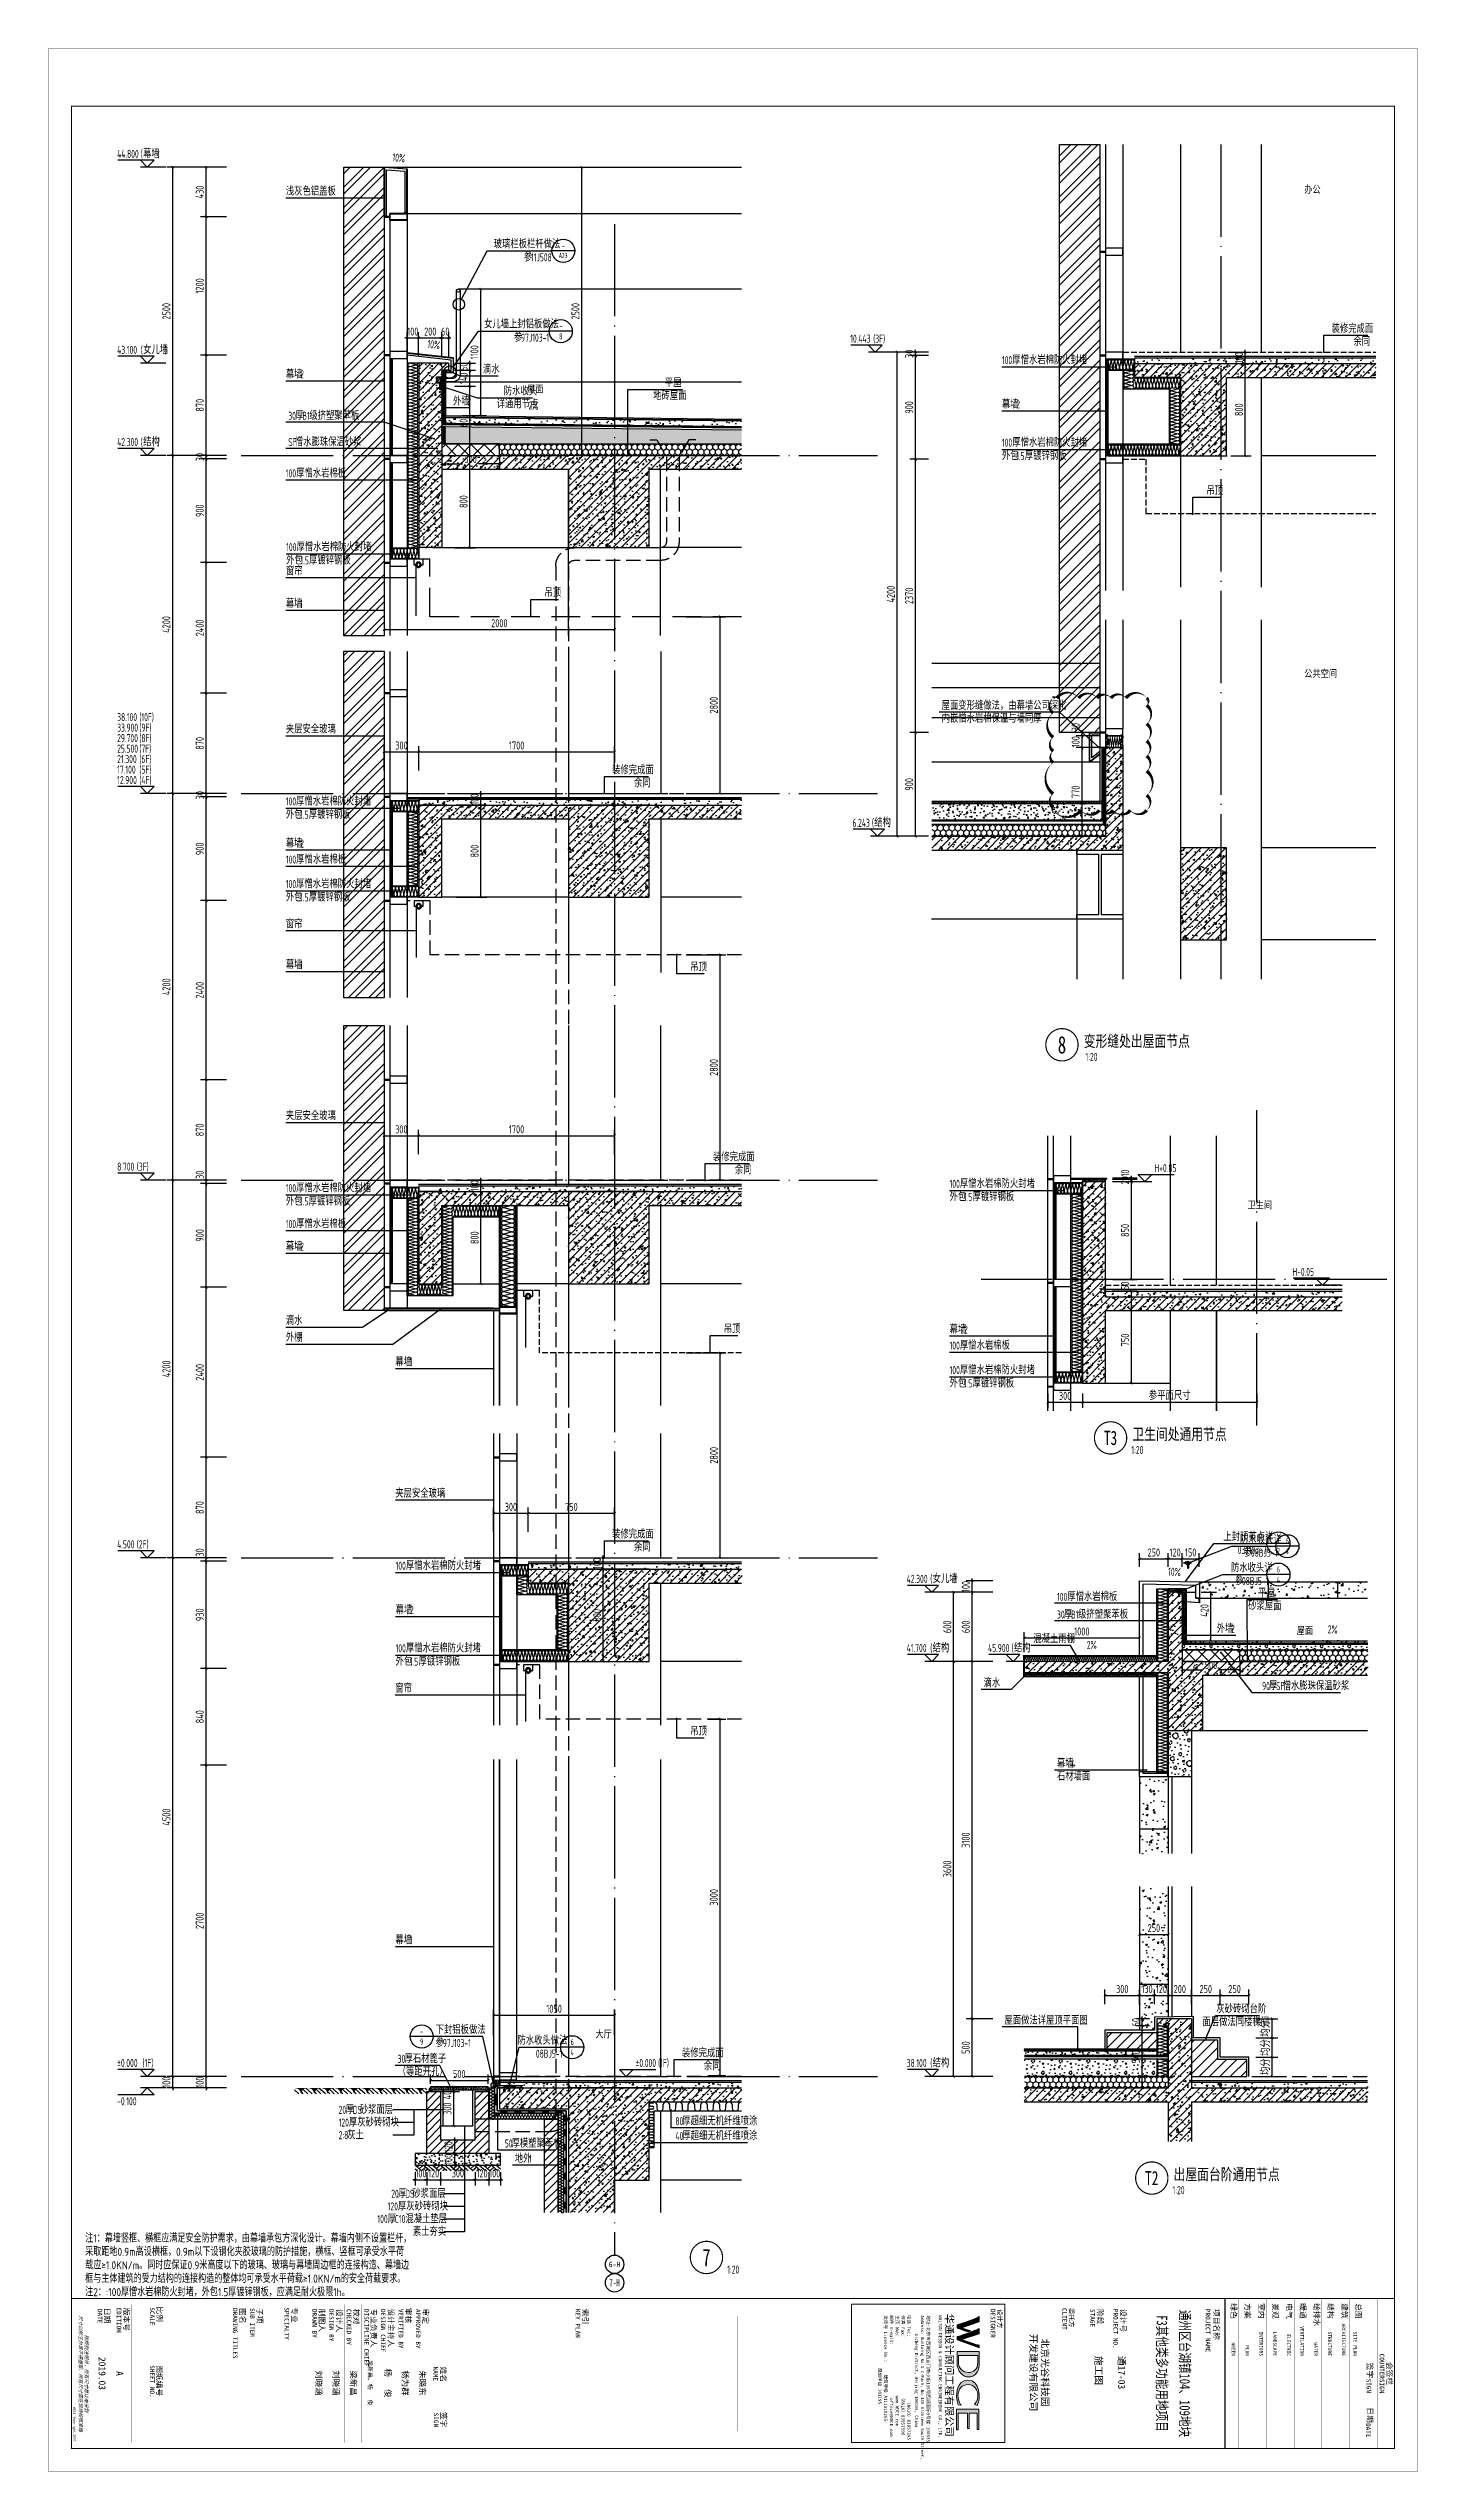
# Model space of a CAD drawing. Extents: x 198753 to 882193, y -399300 to 132460.
# Drawn here: x 378475 to 390356, y -207274 to -186253 of the extents above; entities that cross this region are included whole.
import ezdxf
from ezdxf.enums import TextEntityAlignment as Align

# ---------------------------------------------------------------- set-up
doc = ezdxf.new("R2010")
doc.units = 0
doc.header["$LTSCALE"] = 1000
doc.header["$MEASUREMENT"] = 0
for name, pattern in [('CENTER', [50.8, 31.75, -6.35, 6.35, -6.35]), ('DASH', [0.35, 0.25, -0.1]), ('DOTE', [2.42, 2, -0.2, 0.02, -0.2]), ('HIDDEN', [9.525, 6.35, -3.175])]:
    doc.linetypes.add(name, pattern=pattern)
for name, color, linetype in [('00-图签', 7, 'Continuous'), ('00-图签签名_10', 10, 'Continuous'), ('01-标注_尺寸', 124, 'Continuous'), ('01-标注_标高', 200, 'Continuous'), ('01-标注_符号', 200, 'Continuous'), ('01-标注_轴线坐标', 132, 'Continuous'), ('02-TEXT_标注', 130, 'Continuous'), ('02-TEXT_轴号', 7, 'Continuous'), ('05-填充_156', 156, 'Continuous'), ('05-填充_天正', 26, 'Continuous'), ('A-0-房间名称', 7, 'Continuous'), ('A-C_玻璃幕墙', 140, 'Continuous'), ('A-C_窗', 140, 'Continuous'), ('A-D-玻璃剖线', 130, 'Continuous'), ('A-D-金属剖线', 200, 'Continuous'), ('A-D-金属看线', 205, 'Continuous'), ('A-D_龙骨', 131, 'Continuous'), ('A-E_栏杆', 232, 'Continuous'), ('A-O_屋面', 201, 'Continuous'), ('A-O_防水层', 222, 'Continuous'), ('A-STR-面层', 191, 'Continuous'), ('A-SUR_保温', 222, 'Continuous'), ('A-SUR_看线', 231, 'Continuous'), ('A-SUR_面层', 191, 'Continuous'), ('A-TECH_结构', 21, 'Continuous'), ('A-金属背板', 30, 'Continuous'), ('A_AXIS-轴线', 36, 'DOTE'), ('A_STR-砌块墙', 121, 'Continuous'), ('A_STR-砼墙', 51, 'Continuous'), ('A_STR-砼柱', 51, 'Continuous'), ('AXIS_TEXT', 7, 'Continuous'), ('D_石材', 111, 'Continuous'), ('D_石材E', 114, 'Continuous'), ('D_铝板', 181, 'Continuous'), ('I-E-家具_活动', 201, 'DASH'), ('PJ', 4, 'Continuous'), ('ZX', 14, 'CENTER'), ('构造物', 145, 'Continuous'), ('钢龙骨', 173, 'Continuous')]:
    doc.layers.add(name, color=color, linetype=linetype)
doc.layers.add('DIM_MODI', color=6, linetype='Continuous', plot=False)
for name, color, linetype, lineweight in [('MJ', 3, 'Continuous', 25), ('PJ1_accessories', 4, 'Continuous', 13), ('STE1_carbon steel', 66, 'Continuous', 25), ('TC1_hatch', 251, 'Continuous', 13)]:
    doc.layers.add(name, color=color, linetype=linetype, lineweight=lineweight)
doc.styles.add('_TCH_AXIS', font='STXIHEI.TTF', dxfattribs={"width": 0.75})
doc.styles.add('_TCH_DIM', font='ROS1', dxfattribs={"width": 0.8, "bigfont": 'JD'})
doc.styles.add('_TCH_DIM_T3', font='ROS1', dxfattribs={"width": 0.8, "bigfont": 'JD'})
doc.styles.add('_TCH_LABEL', font='STXIHEI.TTF', dxfattribs={"width": 0.75})
doc.styles.add('_TCH_SPACE', font='STXIHEI.TTF', dxfattribs={"width": 0.75, "height": 5})
doc.styles.add('COMPLEX', font='COMPLEX')
doc.styles.get("Standard").update_dxf_attribs({"font": 'gbenor.shx', "bigfont": 'gbcbig.shx'})
doc.styles.add('华文细黑', font='STXIHEI.TTF', dxfattribs={"height": 10})
doc.styles.add('图签信息$0$hwxh', font='STXIHEI.TTF')
doc.styles.add('图签信息$0$华文细黑', font='STXIHEI.TTF', dxfattribs={"height": 10})
doc.dimstyles.new('_TCH_ARCH&&20', dxfattribs={"dimtxt": 70, "dimasz": 20, "dimexe": 50, "dimexo": 60, "dimgap": 20, "dimtad": 1, "dimdec": 0, "dimzin": 0, "dimdsep": 46, "dimtxsty": '_TCH_DIM_T3', "dimblk": 'ARCHTICK', "dimcen": 0.09, "dimclrt": 4, "dimazin": 2, "dimtfac": 1, "dimtdec": 0, "dimtix": 1, "dimtmove": 2, "dimatfit": 3, "dimfxl": 0, "dimtolj": 1, "dimtzin": 0, "dimarcsym": 0})
pattern_1 = [(45, (0, 0), (-35.355339, 35.355339), []), (50, (0, 0), (143.452037, -12.550427), [15, -165]), (355, (0, 0), (-27.750267, 150.438427), [12, -132]), (100.4514, (11.95, -1.05), (115.701876, 137.88791), [12.74804, -140.22842]), (46.1842, (0, 40), (213.44821, -33.1038), [22.5, -247.5]), (96.6356, (17.79, 37.24), (186.93254, 194.82357), [19.12206, -210.3426]), (351.1842, (0, 40), (186.93239, 194.82372), [18, -198]), (21, (20, 30), (119.38141, -80.523778), [15, -165]), (326, (20, 30), (48.663066, 145.03001), [12, -132]), (71.4514, (29.95, 23.29), (168.044526, 64.5061), [12.74804, -140.22842]), (37.5, (0, 0), (2.431971, 66.578771), [0, -130.4, 0, -134, 0, -132.5]), (7.5, (0, 0), (52.613907, 78.882342), [0, -76.4, 0, -127.4, 0, -50.5]), (327.5, (-44.6, 0), (106.764487, -4.5109743), [0, -50, 0, -156, 0, -207]), (317.5, (-64.6, 0), (116.637234, 20.020996), [0, -65, 0, -103.6, 0, -147])]
pattern_2 = [(50, (0, 0), (143.452037, -12.550427), [15, -165]), (355, (0, 0), (-27.750267, 150.438427), [12, -132]), (100.4514, (11.95, -1.05), (115.701876, 137.88791), [12.74804, -140.22842]), (46.1842, (0, 40), (213.44821, -33.1038), [22.5, -247.5]), (96.6356, (17.79, 37.24), (186.93254, 194.82357), [19.12206, -210.3426]), (351.1842, (0, 40), (186.93239, 194.82372), [18, -198]), (21, (20, 30), (119.38141, -80.523778), [15, -165]), (326, (20, 30), (48.663066, 145.03001), [12, -132]), (71.4514, (29.95, 23.29), (168.044526, 64.5061), [12.74804, -140.22842]), (37.5, (0, 0), (2.431971, 66.578771), [0, -130.4, 0, -134, 0, -132.5]), (7.5, (0, 0), (52.613907, 78.882342), [0, -76.4, 0, -127.4, 0, -50.5]), (327.5, (-44.6, 0), (106.764487, -4.5109743), [0, -50, 0, -156, 0, -207]), (317.5, (-64.6, 0), (116.637234, 20.020996), [0, -65, 0, -103.6, 0, -147])]
pattern_3 = [(45, (4697.017, 670), (-17.96051, 17.96051), []), (45, (4714.977, 670), (-17.96051, 17.96051), [12.7, -6.35])]
pattern_4 = [(135, (172790.177, -381759.7629), (-1.122532015, -1.122532015), []), (225, (172790.177, -381759.7629), (-1.122532015, -3.3675960454), [3.96875, -2.38125])]
pattern_5 = [(135, (172720.44, -381759.7629), (-1.122532015, -1.122532015), []), (225, (172720.44, -381759.7629), (-1.122532015, -3.3675960454), [3.96875, -2.38125])]
pattern_6 = [(0, (70.8, -73.2), (120, 240), [0, -240]), (0, (-69.6, -105.6), (120, 240), [0, -240]), (0, (8.4, -108), (120, 240), [0, -240]), (0, (93.6, -37.2), (120, 240), [0, -240]), (0, (-6, -120), (120, 240), [0, -240]), (0, (117.6, 114), (120, 240), [0, -240]), (0, (44.4, 94.8), (120, 240), [0, -240]), (0, (82.8, 64.8), (120, 240), [0, -240]), (0, (-112.8, 60), (120, 240), [0, -240]), (0, (4.8, 49.2), (120, 240), [0, -240]), (0, (-40.8, -12), (120, 240), [0, -240]), (0, (-38.4, -102), (120, 240), [0, -240]), (0, (51.6, -111.6), (120, 240), [0, -240]), (0, (117.6, -6), (120, 240), [0, -240]), (0, (-106.8, -43.2), (120, 240), [0, -240]), (0, (-86.4, -2.4), (120, 240), [0, -240]), (0, (7.2, -19.2), (120, 240), [0, -240]), (0, (-26.4, -54), (120, 240), [0, -240]), (0, (-45.6, 25.2), (120, 240), [0, -240]), (0, (-15.6, 115.2), (120, 240), [0, -240]), (0, (-97.2, -93.6), (120, 240), [0, -240]), (0, (34.8, 66), (120, 240), [0, -240]), (0, (-76.8, 69.6), (120, 240), [0, -240]), (0, (-96, 100.8), (120, 240), [0, -240]), (130.601294, (102.857, 38.857), (-599.99999337, 720.00000315), [10.53662, -4414.8444]), (18.434949, (85.714, 43.43), (599.9999978, 239.9999982), [10.8421, -1507.05116]), (90, (85.71, 33.14), (120, 240), [10.28571, -469.71426]), (161.565051, (96, 29.714), (-600.000003, 239.999982), [10.8421, -1507.05116]), (53.130102, (96, 29.714), (120, 240), [11.42857, -1188.5714]), (135, (105.14, -92.57), (-120.000015, 239.999984), [9.69746, -669.12504]), (45, (91.43, -92.57), (120, 239.999999), [9.69746, -669.12504]), (135, (98.286, -99.43), (-120.000015, 239.999984), [9.69746, -669.12504]), (45, (98.286, -99.43), (120, 239.999999), [9.69746, -669.12504]), (116.56505, (-10.29, 68.57), (-2e-05, 479.99999), [12.77753, -255.5506]), (180, (-16, 80), (-120, 240), [13.71429, -226.2857]), (63.43495, (-35.43, 68.57), (1e-06, 480), [12.77753, -255.5506]), (116.56505, (-29.71, 57.14), (-2e-05, 479.99999), [12.77753, -255.5506]), (0, (-29.71, 57.14), (120, 240), [13.71429, -226.2857]), (63.43495, (-16, 57.14), (1e-06, 480), [12.77753, -255.5506]), (107.102728, (80, -12.571), (-359.99998624, 1200.00000194), [15.54454, -6513.161]), (143.972626, (75.429, 2.286), (-2279.9999711, 1679.9999981), [15.54454, -3248.808]), (180, (62.86, 11.43), (-120, 240), [14.85714, -225.14284]), (36.0273733, (35.429, 2.286), (2279.99998315, 1679.9999819), [15.54454, -3248.808]), (71.565051, (30.857, -11.43), (360.000002, 1199.999998), [14.45613, -1503.43712]), (107.102728, (35.429, -26.286), (-359.99998624, 1200.00000194), [15.54454, -6513.161]), (143.972626, (48, -35.429), (-2279.9999711, 1679.9999981), [15.54454, -3248.808]), (0, (48, -35.43), (120, 240), [14.85714, -225.14284]), (36.0273733, (62.857, -35.429), (2279.99998315, 1679.9999819), [15.54454, -3248.808]), (71.565051, (75.43, -26.286), (360.000002, 1199.999998), [14.45613, -1503.43712]), (150.255118, (82.286, 99.43), (-360.0000009, 239.999997), [9.21401, -1925.72784]), (90, (74.29, 94.86), (120, 240), [9.14286, -470.8571]), (29.744881, (74.286, 94.857), (360.0000002, 239.9999989), [9.21401, -1925.72784]), (116.56505, (26.29, -70.86), (-2e-05, 479.99999), [12.77753, -255.5506]), (168.690067, (20.571, -59.429), (-1080.0000008, 239.999994), [11.6549, -2435.8742]), (41.185925, (0, -65.143), (2999.99998182, 2639.99997692), [12.14874, -5090.3208]), (90, (0, -76.57), (120, 240), [11.42857, -468.5714]), (138.814074, (9.143, -84.571), (-2999.99994668, 2640.0000168), [12.14874, -5090.3208]), (16.6992442, (9.143, -84.571), (3959.9999702, 1199.99998743), [11.93178, -4999.415]), (60.945396, (20.571, -81.143), (119.99999968, 239.99999788), [11.76643, -4930.1358]), (109.983106, (-74.286, 29.714), (-600.00000226, 1679.99999555), [13.3768, -5604.879]), (155.556045, (-78.857, 42.286), (-1560.00000595, 719.99998504), [13.8092, -5786.0526]), (24.4439547, (-104, 42.286), (1560.00000078, 719.99999654), [13.8092, -5786.0526]), (70.0168934, (-108.571, 29.714), (600.0000018, 1679.99999583), [13.3768, -5604.879]), (109.983106, (-104, 17.143), (-600.00000226, 1679.99999555), [13.3768, -5604.879]), (160.016893, (-91.429, 12.571), (-600.0000004, 239.9999891), [13.3768, -2795.751]), (19.9831065, (-91.429, 12.571), (599.9999967, 239.9999996), [13.3768, -2795.751]), (70.0168934, (-78.857, 17.143), (600.0000018, 1679.99999583), [13.3768, -5604.879]), (122.005383, (14.857, 8), (-120.0000161, 239.9999877), [10.78169, -2253.3736]), (18.434949, (-1.143, 13.714), (599.9999978, 239.9999982), [10.8421, -1507.05116]), (90, (-1.14, 3.43), (120, 240), [10.28571, -469.71426]), (161.565051, (9.143, 0), (-600.000003, 239.999982), [10.8421, -1507.05116]), (54.4623222, (9.143, 0), (839.9999988, 1199.9999982), [9.83123, -4119.2846]), (116.56505, (-54.86, -50.29), (-2e-05, 479.99999), [12.77753, -255.5506]), (180, (-60.57, -38.86), (-120, 240), [12.57143, -227.42856]), (59.0362434, (-80, -50.286), (120.0000004, 239.9999988), [13.32789, -2785.5288]), (120.963756, (-73.143, -61.714), (-120.0000164, 239.999989), [13.32789, -2785.5288]), (0, (-73.14, -61.71), (120, 240), [12.57143, -227.42856]), (63.43495, (-60.57, -61.71), (1e-06, 480), [12.77753, -255.5506])]

msp = doc.modelspace()

# ---------------------------------------------------------------- texts
at = {"layer": '01-标注_符号', "color": 7, "style": '_TCH_LABEL', "width": 0.75}
for s, p in [('变形缝处出屋面节点', (387459.2, -194913.8)), ('卫生间处通用节点', (387881, -198323.9)), ('出屋面台阶通用节点', (388238.6, -204745.2))]:
    msp.add_text(s, height=100, dxfattribs=at).set_placement(p)
at = {"layer": '02-TEXT_标注', "style": '_TCH_DIM'}
for s, height, width, p in [('44.800', 70, 0.64, (379071, -187202.3)), ('(', 70, 0.64, (379275.6, -187202.3)), ('幕墙', 69.46, 0.8, (379296.5, -187202.3)), (')', 70, 0.64, (379420.6, -187202.3)), ('10.443', 70, 0.64, (385432.5, -188805.7)), ('(3F)', 70, 0.64, (385631.9, -188805.7)), ('43.100', 70, 0.64, (379071, -188902.7)), ('(', 70, 0.64, (379275.6, -188902.7)), ('女儿墙', 69.46, 0.8, (379296.5, -188902.7)), (')', 70, 0.64, (379482.7, -188902.7)), ('幕墙', 69.46, 0.8, (380534.8, -189115.3)), ('2', 70, 0.64, (380659, -189115.3)), ('防水收头', 69.46, 0.8, (382426.1, -189261.9)), ('详通用节点', 69.46, 0.8, (382364.9, -189373.9)), ('42.300', 70, 0.64, (379071, -189702.3)), ('(', 70, 0.64, (379275.6, -189702.3)), ('结构', 69.46, 0.8, (379296.5, -189702.3)), (')', 70, 0.64, (379420.6, -189702.3)), ('100', 70, 0.64, (380534.8, -189974.3)), ('厚憎水岩棉板', 69.46, 0.8, (380624.4, -189974.3)), ('吊顶', 69.46, 0.8, (388523.8, -190125.8)), ('100', 70, 0.64, (380537.5, -190614.2)), ('外包', 69.46, 0.8, (380537.5, -190729.1)), ('厚憎水岩棉防火封堵', 69.46, 0.8, (380627.1, -190614.2)), ('1.5', 70, 0.64, (380661.6, -190729.1)), ('厚镀锌钢板', 69.46, 0.8, (380736.3, -190729.1)), ('屋面变形缝做法，由幕墙公司深化', 69.457, 0.8, (386225.9, -191989.8)), ('38.100', 70, 0.64, (379071, -192088.9)), ('33.900', 70, 0.64, (379071, -192179.9)), ('(10F)', 70, 0.64, (379263.5, -192088.9)), ('(9F)', 70, 0.64, (379263.5, -192179.9)), ('夹层安全玻璃', 69.46, 0.8, (380535, -192194.5)), ('内嵌憎水岩棉保温与墙同厚', 69.457, 0.8, (386225.9, -192101.8)), ('29.700', 70, 0.64, (379071, -192270.9)), ('25.500', 70, 0.64, (379071, -192361.9)), ('(8F)', 70, 0.64, (379263.5, -192270.9)), ('(7F)', 70, 0.64, (379263.5, -192361.9)), ('17.100', 70, 0.64, (379071, -192543.9)), ('21.300', 70, 0.64, (379071, -192452.9)), ('(6F)', 70, 0.64, (379263.5, -192452.9)), ('(5F)', 70, 0.64, (379263.5, -192543.9)), ('12.900', 70, 0.64, (379071, -192634.9)), ('(4F)', 70, 0.64, (379263.5, -192634.9)), ('6.243', 70, 0.64, (385452.1, -193005.7)), ('(', 70, 0.64, (385620.6, -193005.7)), ('结构', 69.46, 0.8, (385641.5, -193005.7)), (')', 70, 0.64, (385765.7, -193005.7)), ('幕墙', 69.46, 0.8, (380535, -194238.4)), ('1', 70, 0.64, (380659.2, -194238.4)), ('1:20', 70, 0.64, (387473.9, -195036.4)), ('夹层安全玻璃', 69.46, 0.8, (380535, -195548.5)), ('(3F)', 70, 0.64, (379241.2, -195988.9)), ('8.700', 70, 0.64, (379071, -195988.9)), ('100', 70, 0.64, (386294.9, -196137.1)), ('厚憎水岩棉防火封堵', 69.46, 0.8, (386384.5, -196137.1)), ('H+0.85', 70, 0.64, (388072.5, -196001.4)), ('外包', 69.46, 0.8, (386294.9, -196252)), ('1.5', 70, 0.64, (386419.1, -196252)), ('厚镀锌钢板', 69.46, 0.8, (386493.7, -196252)), ('H-0.05', 70, 0.64, (389269.1, -196901.4)), ('幕墙', 69.46, 0.8, (386294.9, -197401.5)), ('2', 70, 0.64, (386419.1, -197401.5)), ('100', 70, 0.64, (386294.9, -197540.4)), ('厚憎水岩棉板', 69.46, 0.8, (386384.5, -197540.4)), ('幕墙', 69.46, 0.8, (381485, -197683.9)), ('1', 70, 0.64, (381609.2, -197683.9)), ('100', 70, 0.64, (386294.9, -197753.8)), ('外包', 69.46, 0.8, (386294.9, -197868.7)), ('厚憎水岩棉防火封堵', 69.46, 0.8, (386384.5, -197753.8)), ('1.5', 70, 0.64, (386419.1, -197868.7)), ('厚镀锌钢板', 69.46, 0.8, (386493.7, -197868.7)), ('1:20', 70, 0.64, (387871.7, -198446.5)), ('夹层安全玻璃', 69.46, 0.8, (381485, -198824.5)), ('4.500', 70, 0.64, (379071, -199264.9)), ('(2F)', 70, 0.64, (379241.2, -199264.9)), ('上封顶节点详', 69.46, 0.8, (388670.7, -199201)), ('03J103-7', 70, 0.64, (388794.5, -199313)), ('防水收头详', 69.46, 0.8, (388814.3, -199224.2)), ('参', 69.5, 0.8, (388847.4, -199337.4)), ('08BJ5-1', 70, 0.64, (388909.5, -199337.4)), ('(', 70, 0.64, (386126.9, -199564.9)), ('女儿墙', 69.46, 0.8, (386147.8, -199564.9)), (')', 70, 0.64, (386334.1, -199564.9)), ('防水收头详', 69.46, 0.8, (388736.7, -199470.5)), ('42.300', 70, 0.64, (385922.3, -199564.9)), ('100', 70, 0.64, (387226.8, -199720.7)), ('厚憎水岩棉板', 69.46, 0.8, (387316.4, -199720.7)), ('参', 69.5, 0.8, (388769.8, -199583.6)), ('08BJ5-1', 70, 0.64, (388831.9, -199583.6)), ('平屋', 69.46, 0.8, (388971.6, -199688.4)), ('4', 70, 0.64, (389095.7, -199688.4)), ('30', 70, 0.64, (387226.8, -199874.1)), ('厚', 69.5, 0.8, (387286.5, -199874.1)), ('B1', 70, 0.64, (387348.6, -199874.1)), ('级挤塑聚苯板', 69.46, 0.8, (387409.8, -199874.1)), ('砂浆屋面', 69.46, 0.8, (388885.9, -199800.4)), ('41.700', 70, 0.64, (385922.3, -200164.9)), ('(', 70, 0.64, (386126.9, -200164.9)), ('结构', 69.46, 0.8, (386147.8, -200164.9)), (')', 70, 0.64, (386272, -200164.9)), ('45.900', 70, 0.64, (386628.2, -200164.9)), ('(', 70, 0.64, (386832.8, -200164.9)), ('结构', 69.46, 0.8, (386853.7, -200164.9)), (')', 70, 0.64, (386977.9, -200164.9)), ('混凝土雨棚', 69.46, 0.8, (387021.1, -200086)), ('外墙', 69.46, 0.8, (388613.1, -199997.8)), ('2', 70, 0.64, (388737.2, -199997.8)), ('滴水', 69.46, 0.8, (386590.4, -200469.7)), ('90', 70, 0.64, (389006.3, -200494.4)), ('厚', 69.5, 0.8, (389066.1, -200494.4)), ('SF', 70, 0.64, (389128.1, -200494.4)), ('憎水膨珠保温砂浆', 69.46, 0.8, (389184.9, -200494.4)), ('幕墙', 69.46, 0.8, (387226.8, -201167.2)), ('4', 70, 0.64, (387351, -201167.2)), ('石材墙面', 69.46, 0.8, (387226.8, -201279.2)), ('幕墙', 69.46, 0.8, (381485, -202698.8)), ('1', 70, 0.64, (381609.2, -202698.8)), ('灰砂砖砌台阶', 69.46, 0.8, (388609.4, -203297.6)), ('屋面做法详屋顶平面图', 69.46, 0.8, (386770.7, -203396.3)), ('面层做法同楼梯间', 69.46, 0.8, (388489.1, -203409.6)), ('(1F)', 70, 0.64, (379291, -203764.4)), ('(', 70, 0.64, (386126.9, -203764.9)), ('结构', 69.46, 0.8, (386147.8, -203764.9)), (')', 70, 0.64, (386272, -203764.9)), ('%%P0.000', 70, 0.64, (379071, -203764.4)), ('38.100', 70, 0.64, (385922.3, -203764.9)), ('-0.100', 70, 0.64, (379071, -204096.6)), ('1:20', 70, 0.64, (388229.3, -204867.8)), ('1:20', 70, 0.64, (384365, -205556.9))]:
    msp.add_text(s, height=height, dxfattribs=dict(at, width=width)).set_placement(p)
at = {"layer": '02-TEXT_标注', "style": '_TCH_LABEL'}
for s, height, width, p, p2 in [('8', 151.3, 0.869112, (387233.4, -194972.1), (387306.5, -194972.1)), ('T3', 123.57, 0.936126, (387634.8, -198368.3), (387748.6, -198368.3)), ('5', 53.3, 0.859223, (389135.8, -199293.6), (389161.2, -199293.6)), ('7', 53.4, 0.833574, (389136.1, -199203.6), (389160.9, -199203.6)), ('T2', 122.06, 0.961091, (387991.6, -204788.8), (388107, -204788.8)), ('7', 152.4, 0.833574, (384149.7, -205493.1), (384220.3, -205493.1))]:
    msp.add_text(s, height=height, dxfattribs=dict(at, width=width)).set_placement(p, p2, align=Align.FIT)
at = {"layer": '02-TEXT_标注', "style": '_TCH_DIM'}
for s, p, p2 in [('4', (389212, -199317.8), (389240.3, -199317.8)), ('6', (389212, -199228), (389240.3, -199228)), ('6', (389134.4, -199474.2), (389162.6, -199474.2)), ('4', (389134.4, -199564), (389162.6, -199564))]:
    msp.add_text(s, height=53, dxfattribs=at).set_placement(p, p2, align=Align.FIT)
at = {"layer": '02-TEXT_标注', "style": '_TCH_DIM', "width": 0.64}
for s, rotation, p in [('10%', 357.23336, (388189.3, -199501.2)), ('2%', 1.85397, (387486.2, -200138.7)), ('2%', 358.14603, (389575.1, -200002.1))]:
    msp.add_text(s, height=70, rotation=rotation, dxfattribs=at).set_placement(p)
at = {"layer": '02-TEXT_轴号', "style": '_TCH_AXIS', "width": 0.912093}
msp.add_text('7-H', height=63.98, dxfattribs=at).set_placement((383341.5, -205668.5), (383433.4, -205668.5), align=Align.FIT)
at = {"layer": 'A-0-房间名称', "style": '_TCH_SPACE', "width": 0.8}
for s, p in [('办公', (389372.9, -187506.9)), ('公共空间', (389372.9, -191706.9)), ('卫生间', (388880.2, -196316.9)), ('屋面', (389307.1, -200009.7)), ('大厅', (383221.3, -203508.8))]:
    msp.add_text(s, height=63.25, dxfattribs=at).set_placement(p)

# ---------------------------------------------------------------- blocks, each defined once
blk = doc.blocks.new('图签信息$0$WDCE Copyright200X')
at = {"const_width": 0.016}
blk.add_lwpolyline([(-10.6, 1.3, 1), (-11.4, 1.3, 1)], format="xyb", close=True, dxfattribs=at)
at = {"style": '图签信息$0$华文细黑'}
for s, p in [('WDCE ', (-11.5, 0.5)), ('     Copyright ', (-3.5, 0.5))]:
    blk.add_text(s, height=1, dxfattribs=at).set_placement(p, align=Align.BOTTOM_RIGHT)
blk.add_text('c', height=0.6, dxfattribs=at).set_placement((-11, 1.3), align=Align.MIDDLE_CENTER)
blk.add_attdef('200X', text='', height=1, dxfattribs=at).set_placement((-0.5, 0.5), align=Align.BOTTOM_RIGHT)
blk = doc.blocks.new('图签信息$0$logo2')
h = blk.add_hatch(color=7)
h.paths.add_polyline_path([(19.02, -7.36), (15.84, -7.36), (15.84, -3.97), (18.97, -3.97), (18.97, -4.24), (16.46, -4.24), (16.46, -5.45), (18.81, -5.45), (18.81, -5.69), (16.47, -5.69), (16.47, -7.12), (19.02, -7.12)])
edge = h.paths.add_edge_path()
edge.add_spline(control_points=[(15.26, -4.21), (15.26, -4.21), (15.13, -4.65), (15.13, -4.65), (15.13, -4.65), (14.62, -4.1), (13.73, -4.1), (13.04, -4.1), (12.07, -4.54), (12.08, -5.62), (12.08, -6.49), (12.77, -7.16), (13.73, -7.17), (14.66, -7.17), (15.23, -6.68), (15.23, -6.68), (15.23, -6.68), (15.16, -7.11), (15.16, -7.11), (13.63, -7.7), (11.42, -7.29), (11.41, -5.64), (11.4, -3.72), (14.16, -3.66), (15.26, -4.21)], knot_values=[0, 0, 0, 0, 1, 1, 1, 2, 2, 2, 3, 3, 3, 4, 4, 4, 5, 5, 5, 6, 6, 6, 7, 7, 7, 8, 8, 8, 8], degree=3, periodic=0)
edge = h.paths.add_edge_path(flags=16)
edge.add_spline(control_points=[(10.23, -5.57), (10.23, -5.16), (10.12, -4.83), (9.9, -4.58), (9.63, -4.27), (9.23, -4.12), (8.69, -4.12), (8.69, -4.12), (7.64, -4.12), (7.64, -4.12), (7.64, -4.12), (7.64, -7.1), (7.64, -7.1), (7.64, -7.1), (8.66, -7.1), (8.66, -7.1), (9.13, -7.1), (9.52, -6.93), (9.82, -6.6), (10.09, -6.31), (10.23, -5.96), (10.23, -5.57)], knot_values=[0, 0, 0, 0, 1, 1, 1, 2, 2, 2, 3, 3, 3, 4, 4, 4, 5, 5, 5, 6, 6, 6, 7, 7, 7, 7], degree=3, periodic=0)
edge = h.paths.add_edge_path()
edge.add_spline(control_points=[(10.92, -5.51), (10.92, -5.96), (10.72, -6.37), (10.34, -6.72), (9.92, -7.1), (9.41, -7.29), (8.82, -7.29), (8.82, -7.29), (7.03, -7.29), (7.03, -7.29), (7.03, -7.29), (7.03, -3.92), (7.03, -3.92), (7.03, -3.92), (9.1, -3.92), (9.1, -3.92), (9.59, -3.92), (10.01, -4.06), (10.36, -4.34), (10.73, -4.64), (10.92, -5.03), (10.92, -5.51)], knot_values=[0, 0, 0, 0, 1, 1, 1, 2, 2, 2, 3, 3, 3, 4, 4, 4, 5, 5, 5, 6, 6, 6, 7, 7, 7, 7], degree=3, periodic=0)
at = {"lineweight": 0}
blk.add_lwpolyline([(19.02, -7.36), (15.84, -7.36), (15.84, -3.97), (18.97, -3.97), (18.97, -4.24), (16.46, -4.24), (16.46, -5.45), (18.81, -5.45), (18.81, -5.69), (16.47, -5.69), (16.47, -7.12), (19.02, -7.12), (19.02, -7.36)], dxfattribs=at)
for points, knots in [([(15.26, -4.21), (15.26, -4.21), (15.13, -4.65), (15.13, -4.65), (15.13, -4.65), (14.62, -4.1), (13.73, -4.1), (13.04, -4.1), (12.07, -4.54), (12.08, -5.62), (12.08, -6.49), (12.77, -7.16), (13.73, -7.17), (14.66, -7.17), (15.23, -6.68), (15.23, -6.68), (15.23, -6.68), (15.16, -7.11), (15.16, -7.11), (13.63, -7.7), (11.42, -7.29), (11.41, -5.64), (11.4, -3.72), (14.16, -3.66), (15.26, -4.21)], [0, 0, 0, 0, 1, 1, 1, 2, 2, 2, 3, 3, 3, 4, 4, 4, 5, 5, 5, 6, 6, 6, 7, 7, 7, 8, 8, 8, 8]), ([(10.92, -5.51), (10.92, -5.96), (10.72, -6.37), (10.34, -6.72), (9.92, -7.1), (9.41, -7.29), (8.82, -7.29), (8.82, -7.29), (7.03, -7.29), (7.03, -7.29), (7.03, -7.29), (7.03, -3.92), (7.03, -3.92), (7.03, -3.92), (9.1, -3.92), (9.1, -3.92), (9.59, -3.92), (10.01, -4.06), (10.36, -4.34), (10.73, -4.64), (10.92, -5.03), (10.92, -5.51)], [0, 0, 0, 0, 1, 1, 1, 2, 2, 2, 3, 3, 3, 4, 4, 4, 5, 5, 5, 6, 6, 6, 7, 7, 7, 7]), ([(10.23, -5.57), (10.23, -5.16), (10.12, -4.83), (9.9, -4.58), (9.63, -4.27), (9.23, -4.12), (8.69, -4.12), (8.69, -4.12), (7.64, -4.12), (7.64, -4.12), (7.64, -4.12), (7.64, -7.1), (7.64, -7.1), (7.64, -7.1), (8.66, -7.1), (8.66, -7.1), (9.13, -7.1), (9.52, -6.93), (9.82, -6.6), (10.09, -6.31), (10.23, -5.96), (10.23, -5.57)], [0, 0, 0, 0, 1, 1, 1, 2, 2, 2, 3, 3, 3, 4, 4, 4, 5, 5, 5, 6, 6, 6, 7, 7, 7, 7])]:
    blk.add_open_spline(points, degree=3, knots=knots, dxfattribs=at)
blk = doc.blocks.new('图签信息$0$logo1')
h = blk.add_hatch(color=8)
edge = h.paths.add_edge_path()
edge.add_spline(control_points=[(3.86, -5.21), (3.63, -5.88), (3.39, -6.56), (3.39, -6.56), (3.39, -6.56), (2.5, -3.91), (2.5, -3.91), (2.5, -3.91), (1.8, -3.91), (1.69, -3.91), (2.02, -4.39), (2.95, -7.27), (2.95, -7.27), (2.95, -7.27), (3.44, -7.27), (3.44, -7.27), (3.44, -7.27), (4.03, -5.66), (4.03, -5.66), (4.03, -5.66), (3.86, -5.21), (3.86, -5.21)], knot_values=[0, 0, 0, 0, 1, 1, 1, 2, 2, 2, 3, 3, 3, 4, 4, 4, 5, 5, 5, 6, 6, 6, 7, 7, 7, 7], degree=3, periodic=0)
h = blk.add_hatch(color=7)
edge = h.paths.add_edge_path()
edge.add_spline(control_points=[(6.04, -3.91), (6.09, -4.1), (5.2, -6.56), (5.2, -6.56), (5.2, -6.56), (4.3, -3.91), (4.3, -3.91), (4.3, -3.91), (3.6, -3.91), (3.49, -3.91), (3.82, -4.39), (4.75, -7.27), (4.75, -7.27), (4.75, -7.27), (5.24, -7.27), (5.24, -7.27), (5.24, -7.27), (6.33, -4.3), (6.33, -4.3), (6.33, -4.3), (6.48, -3.91), (6.48, -3.91), (6.48, -3.91), (6.21, -3.91), (6.04, -3.91)], knot_values=[0, 0, 0, 0, 1, 1, 1, 2, 2, 2, 3, 3, 3, 4, 4, 4, 5, 5, 5, 6, 6, 6, 7, 7, 7, 8, 8, 8, 8], degree=3, periodic=0)
at = {"color": 8, "lineweight": 0}
blk.add_open_spline([(3.86, -5.21), (3.63, -5.88), (3.39, -6.56), (3.39, -6.56), (3.39, -6.56), (2.5, -3.91), (2.5, -3.91), (2.5, -3.91), (1.8, -3.91), (1.69, -3.91), (2.02, -4.39), (2.95, -7.27), (2.95, -7.27), (2.95, -7.27), (3.44, -7.27), (3.44, -7.27), (3.44, -7.27), (4.03, -5.66), (4.03, -5.66), (4.03, -5.66), (3.86, -5.21), (3.86, -5.21)], degree=3, knots=[0, 0, 0, 0, 1, 1, 1, 2, 2, 2, 3, 3, 3, 4, 4, 4, 5, 5, 5, 6, 6, 6, 7, 7, 7, 7], dxfattribs=at)
at = {"lineweight": 0}
blk.add_open_spline([(6.04, -3.91), (6.09, -4.1), (5.2, -6.56), (5.2, -6.56), (5.2, -6.56), (4.3, -3.91), (4.3, -3.91), (4.3, -3.91), (3.6, -3.91), (3.49, -3.91), (3.82, -4.39), (4.75, -7.27), (4.75, -7.27), (4.75, -7.27), (5.24, -7.27), (5.24, -7.27), (5.24, -7.27), (6.33, -4.3), (6.33, -4.3), (6.33, -4.3), (6.48, -3.91), (6.48, -3.91), (6.48, -3.91), (6.21, -3.91), (6.04, -3.91)], degree=3, knots=[0, 0, 0, 0, 1, 1, 1, 2, 2, 2, 3, 3, 3, 4, 4, 4, 5, 5, 5, 6, 6, 6, 7, 7, 7, 8, 8, 8, 8], dxfattribs=at)
blk.add_blockref('图签信息$0$logo2', (0, 0))
blk = doc.blocks.new('图签信息$0$时间-logo')
at = {"layer": 'Defpoints', "lineweight": 0}
blk.add_lwpolyline([(0, -23.46), (-21.17, -23.46), (-21.17, 0), (0, 0), (0, -23.46)], dxfattribs=at)
blk.add_blockref('图签信息$0$logo1', (-20.97, 0))
at = {"style": '图签信息$0$hwxh'}
for s, height, p in [('华通设计顾问工程有限公司 ', 1.15, (-19.73, -9.05)), ('WALTON DESIGN & CONSULTING ENGINEERING CO., LTD.', 0.5, (-19.5, -10.1)), ('电话 Tel：                        （8610）83957395 ', 0.5, (-19.56, -14.91)), ('Address: Building No.3 C-Park, No.135 Xizhimen South Street, ', 0.47, (-19.48, -12.83)), ('地址:北京市西城区西直门南小街135号西派国际3号楼 100035', 0.5, (-19.48, -11.94)), ('Xicheng District, Beijing 100035, China ', 0.47, (-16.69, -13.72)), ('传真 Fax：                      （8610）83957590 ', 0.5, (-19.48, -15.8)), ('主页 Web：                      www.WDCE.com ', 0.5, (-19.48, -16.69)), ('资质号 Licence No.：    建筑甲级 A111010265 ', 0.5, (-19.48, -18.47)), ('邮件 E-mail：                    office@WDCE.com ', 0.5, (-19.48, -17.58)), ('   规划甲级 101195', 0.5, (-12.6, -19.36))]:
    blk.add_text(s, height=height, dxfattribs=at).set_placement(p)
blk = doc.blocks.new('图签信息')
at = {"const_width": 0.5}
for points in [[(-65, 574), (-65, 500.5), (0, 500.5), (0, 574)], [(-65, 0), (0, 0), (0, 500.5), (-65, 500.5)]]:
    blk.add_lwpolyline(points, close=True, dxfattribs=at)
at = {"const_width": 0.05}
for points in [[(-65, 566.5), (0, 566.5)], [(-65, 560.5), (0, 560.5)], [(-39.1, 566.5), (-39.1, 500.5)], [(-19.1, 566.5), (-19.1, 500.5)], [(-65, 554.5), (0, 554.5)], [(-65, 548.5), (0, 548.5)], [(-65, 542.5), (0, 542.5)], [(-65, 536.5), (0, 536.5)], [(-65, 530.5), (0, 530.5)], [(-65, 524.5), (0, 524.5)], [(-65, 518.5), (0, 518.5)], [(-65, 512.5), (0, 512.5)], [(-65, 512.5), (0, 512.5)], [(-65, 506.5), (0, 506.5)], [(-65, 500.5), (0, 500.5)], [(-62.5, 450.9), (-2.5, 450.9)], [(-62.5, 440.9), (-2.5, 440.9)], [(-2.5, 407.9), (-2.5, 436.1), (-62.5, 436.1), (-62.5, 407.9)], [(-62.5, 407.9), (-2.5, 407.9)], [(-62.5, 404.9), (-62.5, 227.8)], [(-62.5, 404.9), (-2.5, 404.9)], [(-62.5, 227.8), (-2.5, 227.8), (-2.5, 404.9)], [(-57.5, 338.4), (-7.5, 338.4)], [(-57.5, 288.8), (-7.5, 288.8)], [(-57.5, 234.9), (-7.5, 234.9)], [(-62.5, 227.8), (-2.5, 227.8)], [(-62.5, 217.7), (-2.5, 217.7)], [(-62.5, 103.3), (-2.5, 103.3), (-2.5, 163.3), (-62.5, 163.3), (-62.5, 103.3)], [(-37.5, 163.3), (-37.5, 103.3)], [(-20, 163.3), (-20, 103.3)], [(-62.5, 155.8), (-2.5, 155.8)], [(-62.5, 148.3), (-2.5, 148.3)], [(-62.5, 140.8), (-2.5, 140.8)], [(-62.5, 133.3), (-2.5, 133.3)], [(-62.5, 125.8), (-2.5, 125.8)], [(-62.5, 118.3), (-2.5, 118.3)], [(-62.5, 110.8), (-2.5, 110.8)], [(-62.5, 98.5), (-2.5, 98.5), (-2.5, 10), (-62.5, 10), (-62.5, 98.5)], [(-62.5, 83.5), (-2.5, 83.5)], [(-62.5, 76), (-2.5, 76)], [(-62.5, 40), (-2.5, 40)], [(-37.5, 40), (-37.5, 26)], [(-62.5, 26), (-2.5, 26)], [(-62.5, 18), (-2.5, 18)]]:
    blk.add_lwpolyline(points, dxfattribs=at)
at = {"ltscale": 0.001, "xscale": 2.834689937531525, "yscale": 2.834689937531525, "zscale": 2.834689937531525}
blk.add_blockref('图签信息$0$时间-logo', (-2.5, 404.9), dxfattribs=at)
blk.add_blockref('图签信息$0$WDCE Copyright200X', (-2.5, 0)).add_auto_attribs({'200X': '2007'})
at = {"style": '图签信息$0$华文细黑'}
for s, height, p in [('COUNTERSIGN', 2, (-32.5, 569.6)), ('会签栏', 2.4, (-32.5, 573))]:
    blk.add_text(s, height=height, dxfattribs=at).set_placement(p, align=Align.TOP_CENTER)
for s, height, p in [('总图', 2.4, (-63, 559.5)), ('签字', 2.4, (-37.2, 564.6)), ('SIGN', 2, (-30.3, 563.9)), ('日期', 2.4, (-17.8, 564.6)), ('DATE', 2, (-11, 563.7)), ('建筑', 2.4, (-63, 553.5)), ('结构', 2.4, (-63, 547.5)), ('给排水', 2.4, (-63, 541.5)), ('暖通', 2.4, (-63, 535.5)), ('电气', 2.4, (-63, 529.5)), ('景观', 2.4, (-63, 523.5)), ('室内', 2.4, (-63, 517.5)), ('绿色', 2.4, (-63, 505.5)), ('方案', 2.4, (-63, 511.5)), ('项目名称', 2.4, (-60.5, 498)), ('PROJECT NAME', 2, (-60.5, 494.1)), ('设计号', 2.4, (-60.5, 457.5)), ('PROJECT NO.', 2, (-60.5, 454)), ('STAGE', 2, (-60.5, 444)), ('阶段', 2.4, (-60.5, 447.5)), ('委托方', 2, (-60.9, 434.9)), ('CLIENT', 2, (-60.9, 431.9)), ('设计方', 2, (-60.5, 403.8)), ('DESIGNER', 2, (-60.5, 400.8)), ('索引', 2.4, (-60.5, 224.1)), ('KEY PLAN', 2, (-60.5, 220.7)), ('姓名', 2.4, (-35.5, 162.5)), ('NAME', 2, (-35.5, 159)), ('签字', 2.4, (-15.8, 162.6)), ('SIGN', 2, (-15.5, 159.2)), ('审核', 2.4, (-61, 147.3)), ('审定', 2.4, (-60.7, 154.8)), ('APPROVED BY', 2, (-60.5, 151.4)), ('设计主持人', 2.4, (-60.7, 139.8)), ('VERIFIED BY', 2, (-60.5, 143.9)), ('专业负责人', 2.4, (-60.7, 132.3)), ('DESIGN CHIEF', 2, (-60.5, 136.2)), ('DISCIPLINE CHIEF', 2, (-60.5, 129)), ('校对', 2.4, (-60.5, 124.8)), ('CHECKED BY', 2, (-60.5, 121.4)), ('设计人', 2.4, (-60.5, 117.3)), ('制图人', 2.4, (-60.6, 109.8)), ('DESIGN BY', 2, (-60.5, 113.8)), ('DRAWN BY', 2, (-60.5, 106.5)), ('专业', 2.4, (-61.2, 97.9)), ('SPECIALTY', 2, (-61.2, 94.4)), ('SUB ITEM', 2, (-60.9, 79.5)), ('子项', 2.4, (-60.9, 82.9)), ('图名', 2.4, (-60.9, 75.4)), ('DRAWING TITLES', 2, (-60.9, 72)), ('比例', 2.4, (-61.6, 39.4)), ('SCALE', 2, (-61.2, 36)), ('SHEET NO.', 2, (-36.1, 36)), ('图纸编号', 2.4, (-36.1, 39.3)), ('版本号', 2.4, (-61, 25)), ('EDITION', 2, (-61.1, 21.6)), ('日期', 2.4, (-61, 16.7)), ('DATE', 2, (-60.5, 13.3))]:
    blk.add_text(s, height=height, dxfattribs=at).set_placement(p, align=Align.TOP_LEFT)
for s, p in [('SITE PLAN', (-40.1, 557.7)), ('ARCHITECTURE', (-40.1, 552.7)), ('STRUCTURE', (-40.1, 546.7)), ('WATER', (-40.1, 540.7)), ('VENTILATION', (-40.1, 534.7)), ('ELECTRIC', (-40.1, 528.9)), ('INTERIORS', (-40.1, 516.9)), ('LANDSCAPE', (-40.1, 522.9)), ('GREEN', (-40.1, 504.9)), ('PLAN', (-40.1, 510.9))]:
    blk.add_text(s, height=1.5, dxfattribs=at).set_placement(p, align=Align.TOP_RIGHT)
at = {"color": 4, "style": '图签信息$0$华文细黑', "width": 0.75}
for s, p in [('通州区台湖镇104、109地块', (-32.5, 480.8)), ('F3其他类多功能用地项目', (-32.5, 470.9))]:
    blk.add_text(s, height=4.5, dxfattribs=at).set_placement(p, align=Align.CENTER)
at = {"color": 4, "style": '图签信息$0$华文细黑'}
for s, p in [('A', (-32.5, 19.4)), ('2019.03', (-32.5, 11.8))]:
    blk.add_text(s, height=3, dxfattribs=at).set_placement(p, align=Align.CENTER)
at = {"style": '图签信息$0$华文细黑', "oblique": 20}
for s, p in [('尺寸以标注为准不得量取，所有尺寸需在现场校核准确', (-32.5, 4)), ('除特别注明外，所有尺寸是以毫米制', (-32.5, 6.5))]:
    blk.add_text(s, height=1.5, dxfattribs=at).set_placement(p, align=Align.MIDDLE_CENTER)
at = {"color": 4, "ltscale": 0.001, "char_height": 3, "width": 58.489, "style": '图签信息$0$华文细黑'}
for s, insert, attachment_point in [('通17-03', (-40.1, 455.5), 4), ('施工图', (-40.1, 445.5), 4), ('北京光谷科技园\\P开发建设有限公司', (-32.9, 419.7), 5)]:
    blk.add_mtext(s, dxfattribs=dict(at, insert=insert, attachment_point=attachment_point))
blk = doc.blocks.new('*U201')
at = {"layer": '05-填充_156'}
h = blk.add_hatch(dxfattribs=at)
h.set_pattern_fill('金属', color=256, scale=50)
h.set_pattern_definition([(45, (7135.61, -125250.02), (-88.3883, 88.3883), []), (45, (7194.53, -125250.02), (-88.3883, 88.3883), [])])
h.paths.add_polyline_path([(6936, -125550), (7286, -125550), (7286, -129614), (6936, -129614)])
at = {"layer": 'A-SUR_看线', "color": 8}
blk.add_lwpolyline([(6936, -125550), (7286, -125550), (7286, -129614), (6936, -129614)], close=True, dxfattribs=at)
blk = doc.blocks.new('kyuhtr')
at = {"const_width": 20}
blk.add_lwpolyline([(50, 0), (0, 0)], dxfattribs=at)
blk.add_lwpolyline([(50, -30), (200, -30), (200, 30), (50, 30)], close=True)
blk = doc.blocks.new('*U287')
at = {"layer": '01-标注_符号'}
blk.add_lwpolyline([(6433, -125797), (7286, -125797)], dxfattribs=at)
at = {"layer": '01-标注_符号', "const_width": 8}
blk.add_lwpolyline([(7282, -125797, 1), (7290, -125797, 1)], format="xyb", close=True, dxfattribs=at)
at = {"layer": 'A-D-玻璃剖线'}
for points in [[(7286, -122383), (7286, -126017)], [(7336, -122383), (7336, -126017)]]:
    blk.add_lwpolyline(points, dxfattribs=at)
at = {"layer": 'A-D_龙骨'}
for points in [[(7486, -122383), (7486, -124454)], [(7486, -124454), (7486, -126017)]]:
    blk.add_lwpolyline(points, dxfattribs=at)
for p in [(7286, -123583), (7286, -124484), (7286, -125384)]:
    blk.add_blockref('kyuhtr', p, dxfattribs=at)
at = {"layer": '02-TEXT_标注', "style": '_TCH_DIM'}
for s, height, width, p in [('幕墙', 69.5, 0.8, (6433, -125776)), ('1', 70, 0.64, (6557, -125776))]:
    blk.add_text(s, height=height, dxfattribs=dict(at, width=width)).set_placement(p)
blk = doc.blocks.new('$LinePat$岩棉板')
at = {"color": 0}
for p, q in [((0, -17), (12, -67)), ((12, -67), (24, -17))]:
    blk.add_line(p, q, dxfattribs=at)
for centre, start, end in [((12, -17), 0, 180), ((0, -67), 270, 0), ((24, -67), 180, 270)]:
    blk.add_arc(centre, 12, start, end, dxfattribs=at)
at = {"layer": 'Defpoints'}
blk.add_point((0, 0), dxfattribs=at)
at = {"layer": 'Defpoints', "color": 0}
blk.add_point((24, -84), dxfattribs=at)
blk = doc.blocks.new('muqianger')
at = {"layer": '01-标注_符号'}
for points in [[(6433, -124582), (7421, -124582)], [(6433, -124944), (7336, -124944)], [(6433, -125084), (7548, -125084)], [(6433, -125299), (7421, -125299)]]:
    blk.add_lwpolyline(points, dxfattribs=at)
at = {"layer": '01-标注_符号', "const_width": 8}
for points in [[(7417, -124582, 1), (7425, -124582, 1)], [(7332, -124944, 1), (7340, -124944, 1)], [(7544, -125084, 1), (7552, -125084, 1)], [(7417, -125299, 1), (7425, -125299, 1)]]:
    blk.add_lwpolyline(points, format="xyb", close=True, dxfattribs=at)
at = {"layer": 'A-D-金属剖线'}
for points in [[(7586, -124614), (7356, -124614), (7356, -124514), (7586, -124514)], [(7584, -124613), (7357, -124613), (7357, -124515), (7584, -124515)], [(7586, -125354), (7464, -125354), (7464, -125354), (7356, -125354), (7356, -125254), (7586, -125254), (7586, -125354)], [(7584, -125352), (7464, -125352), (7357, -125352), (7357, -125256), (7584, -125256)]]:
    blk.add_lwpolyline(points, close=True, dxfattribs=at)
at = {"layer": 'A-SUR_保温'}
blk.add_lwpolyline([(7486, -124614), (7586, -124614), (7586, -125254), (7486, -125254)], close=True, dxfattribs=at)
at = {"layer": 'A-金属背板'}
blk.add_lwpolyline([(7346, -124514), (7356, -124514), (7356, -125354), (7346, -125354)], close=True, dxfattribs=at)
at = {"layer": 'A-SUR_保温', "yscale": 1.188379012465143, "zscale": 1.188379012465143}
for p, xscale, rotation in [((7356, -124514), 1.197916665669416, 1.41377259696773e-10), ((7384, -124514), 1.197916665669416, 1.41377259696773e-10), ((7413, -124514), 1.197916665669416, 1.41377259696773e-10), ((7442, -124514), 1.197916665669416, 1.41377259696773e-10), ((7471, -124514), 1.197916665669416, 1.41377259696773e-10), ((7486, -124643), 1.212040539249619, 89.99999984756685), ((7486, -124672), 1.212040539249619, 89.99999984756685), ((7499, -124514), 1.197916665669416, 1.41377259696773e-10), ((7528, -124514), 1.197916665669416, 1.41377259696773e-10), ((7557, -124514), 1.197916665669416, 1.41377259696773e-10), ((7486, -124701), 1.212040539249619, 89.99999984756685), ((7486, -124730), 1.212040539249619, 89.99999984756685), ((7486, -124760), 1.212040539249619, 89.99999984756685), ((7486, -124789), 1.212040539249619, 89.99999984756685), ((7486, -124818), 1.212040539249619, 89.99999984756685), ((7486, -124847), 1.212040539249619, 89.99999984756685), ((7486, -124876), 1.212040539249619, 89.99999984756685), ((7486, -124905), 1.212040539249619, 89.99999984756685), ((7486, -124934), 1.212040539249619, 89.99999984756685), ((7486, -124963), 1.212040539249619, 89.99999984756685), ((7486, -124992), 1.212040539249619, 89.99999984756685), ((7486, -125021), 1.212040539249619, 89.99999984756685), ((7486, -125050), 1.212040539249619, 89.99999984756685), ((7486, -125080), 1.212040539249619, 89.99999984756685), ((7486, -125109), 1.212040539249619, 89.99999984756685), ((7486, -125138), 1.212040539249619, 89.99999984756685), ((7486, -125167), 1.212040539249619, 89.99999984756685), ((7486, -125196), 1.212040539249619, 89.99999984756685), ((7486, -125225), 1.212040539249619, 89.99999984756685), ((7486, -125254), 1.212040539249619, 89.99999984756685)]:
    blk.add_blockref('$LinePat$岩棉板', p, dxfattribs=dict(at, xscale=xscale, rotation=rotation))
at = {"layer": 'A-SUR_保温', "xscale": 1.197916665664566, "yscale": 1.188379012465143, "zscale": 1.188379012465143}
for p in [(7356, -125254), (7384, -125254), (7413, -125254), (7442, -125254), (7471, -125254), (7499, -125254), (7528, -125254), (7557, -125254)]:
    blk.add_blockref('$LinePat$岩棉板', p, dxfattribs=at)
at = {"layer": '02-TEXT_标注', "style": '_TCH_DIM'}
for s, height, width, p in [('100', 70, 0.64, (6433, -124558)), ('外包', 69.5, 0.8, (6433, -124673)), ('厚憎水岩棉防火封堵', 69.5, 0.8, (6522, -124558)), ('1.5', 70, 0.64, (6557, -124673)), ('厚镀锌钢板', 69.5, 0.8, (6632, -124673)), ('幕墙', 69.5, 0.8, (6433, -124923)), ('2', 70, 0.64, (6557, -124923)), ('100', 70, 0.64, (6433, -125062)), ('厚憎水岩棉板', 69.5, 0.8, (6522, -125062)), ('100', 70, 0.64, (6433, -125275)), ('厚憎水岩棉防火封堵', 69.5, 0.8, (6522, -125275)), ('外包', 69.5, 0.8, (6433, -125390)), ('1.5', 70, 0.64, (6557, -125390)), ('厚镀锌钢板', 69.5, 0.8, (6632, -125390))]:
    blk.add_text(s, height=height, dxfattribs=dict(at, width=width)).set_placement(p)
blk = doc.blocks.new('*U284')
at = {"layer": 'A-D-玻璃剖线'}
for points in [[(7286, -123221), (7286, -126225)], [(7336, -123221), (7336, -126225)]]:
    blk.add_lwpolyline(points, dxfattribs=at)
at = {"layer": '钢龙骨'}
for points in [[(7486, -123221), (7486, -124484)], [(7486, -124484), (7486, -126225)]]:
    blk.add_lwpolyline(points, dxfattribs=at)
at = {"layer": 'A-D_龙骨'}
for p in [(7286, -123584), (7286, -124484), (7286, -125384)]:
    blk.add_blockref('kyuhtr', p, dxfattribs=at)
blk = doc.blocks.new('*U200')
at = {"layer": '05-填充_156'}
h = blk.add_hatch(dxfattribs=at)
h.set_pattern_fill('金属', color=256, scale=50)
h.set_pattern_definition([(45, (7135.61, -126309.24), (-88.3883, 88.3883), []), (45, (7194.53, -126309.24), (-88.3883, 88.3883), [])])
h.paths.add_polyline_path([(6936, -126609), (7286, -126609), (7286, -129614), (6936, -129614)])
at = {"layer": 'A-SUR_看线', "color": 8}
blk.add_lwpolyline([(6936, -126609), (7286, -126609), (7286, -129614), (6936, -129614)], close=True, dxfattribs=at)
blk = doc.blocks.new('A$C643B6CAF')
at = {"layer": '钢龙骨', "const_width": 10}
blk.add_lwpolyline([(0, -2), (-28, -2)], dxfattribs=at)
at = {"layer": '钢龙骨'}
for points in [[(0, 28), (0, -32), (150, -32), (150, 28)], [(4, 24), (4, -28), (146, -28), (146, 24)]]:
    blk.add_lwpolyline(points, close=True, dxfattribs=at)
blk = doc.blocks.new('*U301')
at = {"layer": '01-标注_符号'}
for points in [[(6433, -128783), (7313, -128783), (7517, -128783)], [(6433, -129091), (7313, -129091), (7517, -129091)], [(6433, -129287), (7313, -129287), (7346, -129287)], [(6433, -130076), (7360, -130076), (7781, -129768)], [(6433, -129930), (7097, -129930), (7317, -129781)]]:
    blk.add_lwpolyline(points, dxfattribs=at)
at = {"layer": '01-标注_符号', "const_width": 8}
for points in [[(7513, -128783, 1), (7521, -128783, 1)], [(7342, -129287, 1), (7350, -129287, 1)], [(7513, -129091, 1), (7521, -129091, 1)], [(7778, -129770, 1), (7784, -129766, 1)]]:
    blk.add_lwpolyline(points, format="xyb", close=True, dxfattribs=at)
at = {"layer": 'A-C_窗'}
for points in [[(8286, -128874), (8286, -130609)], [(8436, -128874), (8436, -130609)], [(8236, -129764), (7286, -129764)]]:
    blk.add_lwpolyline(points, dxfattribs=at)
at = {"layer": 'A-D-玻璃剖线'}
blk.add_lwpolyline([(8286, -130609), (8286, -129784), (8236, -129784), (8236, -130609)], dxfattribs=at)
at = {"layer": 'A-D-金属剖线'}
blk.add_line((7289, -129764), (8286, -129764), dxfattribs=at)
blk.add_lwpolyline([(7286, -129584), (7286, -129784), (7306, -129784), (7316, -129774), (7326, -129784), (7326, -129784), (8236, -129784), (8236, -129781), (7327, -129781), (7316, -129769), (7304, -129781), (7289, -129781), (7289, -129584)], dxfattribs=at)
at = {"layer": 'A-SUR_保温'}
for p, q in [((7486, -129654), (7486, -128814)), ((7586, -128814), (7586, -129554)), ((7786, -129554), (7786, -128874)), ((7586, -129554), (7786, -129554))]:
    blk.add_line(p, q, dxfattribs=at)
for points in [[(7586, -128814), (7356, -128814), (7356, -128714), (7586, -128714), (7586, -128814)], [(7486, -129654), (7886, -129654), (7886, -128974), (8286, -128974)], [(7586, -129554), (7786, -129554), (7786, -128874), (8286, -128874)]]:
    blk.add_lwpolyline(points, dxfattribs=at)
blk.add_lwpolyline([(7584, -128812), (7357, -128812), (7357, -128715), (7584, -128715)], close=True, dxfattribs=at)
at = {"layer": 'A-金属背板'}
blk.add_lwpolyline([(7346, -128714), (7356, -128714), (7356, -129554), (7346, -129554)], close=True, dxfattribs=at)
at = {"layer": '钢龙骨'}
for points in [[(8436, -128874), (8436, -129754)], [(7486, -129654), (7486, -129654)]]:
    blk.add_lwpolyline(points, dxfattribs=at)
at = {"layer": 'A-D_龙骨'}
blk.add_blockref('kyuhtr', (8236, -129784), dxfattribs=at)
at = {"layer": 'A-SUR_保温', "yscale": 1.188379012465143, "zscale": 1.188379012465143}
for p, xscale, rotation in [((7356, -128714), 1.197916665668403, 1.232519699921628e-09), ((7384, -128714), 1.197916665668403, 1.232519699921628e-09), ((7413, -128714), 1.197916665668403, 1.232519699921628e-09), ((7442, -128714), 1.197916665668403, 1.232519699921628e-09), ((7471, -128714), 1.197916665668403, 1.232519699921628e-09), ((7586, -128814), 1.206896550718391, 270), ((7586, -128843), 1.206896550718391, 270), ((7499, -128714), 1.197916665668403, 1.232519699921628e-09), ((7528, -128714), 1.197916665668403, 1.232519699921628e-09), ((7557, -128714), 1.197916665668403, 1.232519699921628e-09), ((7586, -128872), 1.206896550718391, 270), ((7586, -128901), 1.206896550718391, 270), ((7586, -128929), 1.206896550718391, 270), ((7586, -128958), 1.206896550718391, 270), ((7586, -128987), 1.206896550718391, 270), ((7586, -129016), 1.206896550718391, 270), ((7586, -129045), 1.206896550718391, 270), ((7886, -128874), 1.203703702700617, 269.9999999999861), ((7886, -128903), 1.203703702700617, 269.9999999999861), ((7886, -128931), 1.203703702700617, 269.9999999999861), ((7886, -128960), 1.203703702700617, 269.9999999999861), ((7886, -128989), 1.203703702700617, 269.9999999999861), ((7886, -129018), 1.203703702700617, 269.9999999999861), ((7886, -129047), 1.203703702700617, 269.9999999999861), ((7886, -128874), 1.190476184411826, 359.9999999996373), ((7914, -128874), 1.190476184411826, 359.9999999996373), ((7943, -128874), 1.190476184411826, 359.9999999996373), ((7971, -128874), 1.190476184411826, 359.9999999996373), ((8000, -128874), 1.190476184411826, 359.9999999996373), ((8028, -128874), 1.190476184411826, 359.9999999996373), ((8057, -128874), 1.190476184411826, 359.9999999996373), ((8086, -128874), 1.190476184411826, 359.9999999996373), ((8114, -128874), 1.190476184411826, 359.9999999996373), ((8143, -128874), 1.190476184411826, 359.9999999996373), ((8171, -128874), 1.190476184411826, 359.9999999996373), ((8200, -128874), 1.190476184411826, 359.9999999996373), ((8228, -128874), 1.190476184411826, 359.9999999996373), ((8257, -128874), 1.190476184411826, 359.9999999996373), ((7586, -129074), 1.206896550718391, 270), ((7586, -129103), 1.206896550718391, 270), ((7586, -129132), 1.206896550718391, 270), ((7586, -129161), 1.206896550718391, 270), ((7586, -129190), 1.206896550718391, 270), ((7586, -129219), 1.206896550718391, 270), ((7586, -129248), 1.206896550718391, 270), ((7586, -129277), 1.206896550718391, 270), ((7886, -129076), 1.203703702700617, 269.9999999999861), ((7886, -129105), 1.203703702700617, 269.9999999999861), ((7886, -129134), 1.203703702700617, 269.9999999999861), ((7886, -129163), 1.203703702700617, 269.9999999999861), ((7886, -129191), 1.203703702700617, 269.9999999999861), ((7886, -129220), 1.203703702700617, 269.9999999999861), ((7886, -129249), 1.203703702700617, 269.9999999999861), ((7886, -129278), 1.203703702700617, 269.9999999999861), ((7586, -129306), 1.206896550718391, 270), ((7586, -129335), 1.206896550718391, 270), ((7586, -129364), 1.206896550718391, 270), ((7586, -129393), 1.206896550718391, 270), ((7586, -129422), 1.206896550718391, 270), ((7586, -129451), 1.206896550718391, 270), ((7586, -129480), 1.206896550718391, 270), ((7886, -129307), 1.203703702700617, 269.9999999999861), ((7886, -129336), 1.203703702700617, 269.9999999999861), ((7886, -129365), 1.203703702700617, 269.9999999999861), ((7886, -129394), 1.203703702700617, 269.9999999999861), ((7886, -129423), 1.203703702700617, 269.9999999999861), ((7886, -129451), 1.203703702700617, 269.9999999999861), ((7886, -129480), 1.203703702700617, 269.9999999999861), ((7586, -129509), 1.206896550718391, 270), ((7586, -129538), 1.206896550718391, 270), ((7586, -129567), 1.206896550718391, 270), ((7586, -129596), 1.206896550718391, 270), ((7586, -129625), 1.206896550718391, 270), ((7886, -129509), 1.203703702700617, 269.9999999999861), ((7886, -129538), 1.203703702700617, 269.9999999999861), ((7886, -129567), 1.203703702700617, 269.9999999999861), ((7886, -129596), 1.203703702700617, 269.9999999999861), ((7886, -129625), 1.203703702700617, 269.9999999999861)]:
    blk.add_blockref('$LinePat$岩棉板', p, dxfattribs=dict(at, xscale=xscale, rotation=rotation))
at = {"layer": 'A-SUR_保温', "xscale": 1.190476189484289, "yscale": 1.188379012465143, "zscale": 1.188379012465143}
for p in [(7586, -129554), (7614, -129554), (7643, -129554), (7671, -129554), (7700, -129554), (7728, -129554), (7757, -129554)]:
    blk.add_blockref('$LinePat$岩棉板', p, dxfattribs=at)
at = {"layer": '钢龙骨', "xscale": -1, "rotation": 180}
blk.add_blockref('A$C643B6CAF', (8286, -129785), dxfattribs=at)
at = {"layer": '02-TEXT_标注', "style": '_TCH_DIM'}
for s, height, width, p in [('100', 70, 0.64, (6433, -128759)), ('外包', 69.5, 0.8, (6433, -128874)), ('厚憎水岩棉防火封堵', 69.5, 0.8, (6522, -128759)), ('1.5', 70, 0.64, (6557, -128874)), ('厚镀锌钢板', 69.5, 0.8, (6631, -128874)), ('100', 70, 0.64, (6433, -129070)), ('厚憎水岩棉板', 69.5, 0.8, (6522, -129070)), ('幕墙', 69.5, 0.8, (6433, -129266)), ('2', 70, 0.64, (6557, -129266)), ('滴水', 69.5, 0.8, (6433, -129909)), ('外棚', 69.5, 0.8, (6433, -130055)), ('1', 70, 0.64, (6557, -130055))]:
    blk.add_text(s, height=height, dxfattribs=dict(at, width=width)).set_placement(p)
blk = doc.blocks.new('*U218')
at = {"layer": 'A-C_窗'}
for points in [[(0, 2301), (0, 30)], [(50, 2301), (50, -150)]]:
    blk.add_lwpolyline(points, dxfattribs=at)
at = {"layer": '钢龙骨'}
blk.add_lwpolyline([(200, 2301), (200, -150)], dxfattribs=at)
at = {"layer": 'A-D_龙骨'}
for p in [(0, 1830), (0, 930), (0, 30)]:
    blk.add_blockref('kyuhtr', p, dxfattribs=at)
blk = doc.blocks.new('dasgfs')
at = {"layer": '01-标注_符号'}
for p, q in [((0, 0), (0, 146)), ((0, 146), (383, 146))]:
    blk.add_line(p, q, dxfattribs=at)
at = {"layer": '01-标注_符号', "const_width": 8}
blk.add_lwpolyline([(0, -4, 1), (0, 4, 1)], format="xyb", close=True, dxfattribs=at)
at = {"layer": '02-TEXT_标注', "style": '_TCH_DIM', "width": 0.8}
for s, p in [('装修完成面', (67, 167)), ('余同', (257, 55))]:
    blk.add_text(s, height=69.5, dxfattribs=at).set_placement(p)
blk = doc.blocks.new('$LinePat$保温层')
at = {"color": 0}
for p, q in [((24, -24), (24, -56)), ((72, -56), (72, -24))]:
    blk.add_line(p, q, dxfattribs=at)
for centre, start, end in [((96, -24), 90, 180), ((0, -24), 0, 90), ((48, -56), 180, 0)]:
    blk.add_arc(centre, 24, start, end, dxfattribs=at)
blk = doc.blocks.new('*U272')
at = {"layer": '05-填充_天正'}
h = blk.add_hatch(dxfattribs=at)
h.set_pattern_fill('混凝土', color=256, scale=20, style=0)
h.set_pattern_definition(pattern_2)
h.paths.add_polyline_path([(-1300, -3689), (-1300, -3739), (802, -3739), (802, -3689)])
h = blk.add_hatch(dxfattribs=at)
h.set_pattern_fill('钢筋混凝土', color=256, scale=20, style=0)
h.set_pattern_definition(pattern_1)
h.paths.add_polyline_path([(-700, -3919), (-700, -3739), (-1300, -3739), (-1300, -3919)])
h = blk.add_hatch(dxfattribs=at)
h.set_pattern_fill('钢筋混凝土', color=256, scale=20, style=0)
h.set_pattern_definition(pattern_1)
h.paths.add_polyline_path([(-700, -4539), (0, -4539), (0, -3739), (-700, -3739)])
h = blk.add_hatch(dxfattribs=at)
h.set_pattern_fill('钢筋混凝土', color=256, scale=20, style=0)
h.set_pattern_definition(pattern_1)
h.paths.add_polyline_path([(0, -3739), (0, -3859), (802, -3859), (802, -3739)])
h = blk.add_hatch(dxfattribs=at)
h.set_pattern_fill('钢筋混凝土', color=256, scale=20, style=0)
h.set_pattern_definition(pattern_1)
h.paths.add_polyline_path([(-300, -4539), (-700, -4539), (-700, -4818), (-300, -4818)])
at = {"layer": '01-标注_标高'}
for p, q in [((-358, -3638), (-138, -3638)), ((-198, -3638), (-258, -3578)), ((-258, -3578), (58, -3578)), ((-198, -3638), (-138, -3578))]:
    blk.add_line(p, q, dxfattribs=at)
at = {"layer": '01-标注_符号'}
for p, q in [((187, -3928), (187, -4083)), ((187, -4083), (853, -4083)), ((22, -4211), (615, -4211)), ((615, -4211), (853, -4211))]:
    blk.add_line(p, q, dxfattribs=at)
at = {"layer": '01-标注_符号', "const_width": 8}
for points in [[(187, -3924, 1), (187, -3932, 1)], [(18, -4211, 1), (26, -4211, 1)]]:
    blk.add_lwpolyline(points, format="xyb", close=True, dxfattribs=at)
at = {"layer": 'A-STR-面层'}
blk.add_lwpolyline([(-1300, -3674), (802, -3674)], dxfattribs=at)
at = {"layer": 'A-STR-面层', "linetype": 'DASH', "ltscale": 0.5}
blk.add_lwpolyline([(802, -3638), (-1200, -3638)], dxfattribs=at)
at = {"layer": 'A-SUR_保温'}
blk.add_lwpolyline([(802, -3939), (40, -3939), (40, -4259), (0, -4259)], dxfattribs=at)
at = {"layer": 'A-SUR_面层'}
for p, q in [((-1300, -3689), (802, -3689)), ((-1300, -3739), (802, -3739))]:
    blk.add_line(p, q, dxfattribs=at)
at = {"layer": 'A-TECH_结构'}
for points in [[(-700, -890), (-700, -3639)], [(100, -890), (100, -3639)], [(100, -3939), (100, -4818)], [(802, -4538), (100, -4538)]]:
    blk.add_lwpolyline(points, dxfattribs=at)
at = {"layer": 'A_STR-砼墙'}
for p, q in [((-1300, -3739), (-700, -3739)), ((-1300, -3739), (-1300, -3919)), ((0, -3739), (802, -3739)), ((-1300, -3919), (-700, -3919)), ((0, -3859), (802, -3859)), ((-700, -4818), (-700, -4539)), ((-300, -4818), (-300, -4539))]:
    blk.add_line(p, q, dxfattribs=at)
at = {"layer": 'A_STR-砼柱'}
for p, q in [((0, -3739), (-700, -3739)), ((-700, -3919), (-700, -4539)), ((0, -4539), (0, -3859)), ((-300, -4539), (0, -4539))]:
    blk.add_line(p, q, dxfattribs=at)
blk.add_blockref('dasgfs', (218, -3639))
at = {"layer": 'A-SUR_保温'}
for p, xscale, yscale, zscale, rotation in [((40, -3859), 0.5208333332247967, 0.4999999998742679, 0.4999999998742679, 270), ((40, -3909), 0.5208333332247967, 0.4999999998742679, 0.4999999998742679, 270), ((40, -3959), 0.5208333332247967, 0.4999999998742679, 0.4999999998742679, 270), ((40, -3859), 1.134193630227839, 0.9999999997485357, 0.9999999997485357, 359.9999999997944), ((149, -3859), 1.134193630227839, 0.9999999997485357, 0.9999999997485357, 359.9999999997944), ((258, -3859), 1.134193630227839, 0.9999999997485357, 0.9999999997485357, 359.9999999997944), ((367, -3859), 1.134193630227839, 0.9999999997485357, 0.9999999997485357, 359.9999999997944), ((476, -3859), 1.134193630227839, 0.9999999997485357, 0.9999999997485357, 359.9999999997944), ((584, -3859), 1.134193630227839, 0.9999999997485357, 0.9999999997485357, 359.9999999997944), ((693, -3859), 1.134193630227839, 0.9999999997485357, 0.9999999997485357, 359.9999999997944), ((40, -4009), 0.5208333332247967, 0.4999999998742679, 0.4999999998742679, 270), ((40, -4059), 0.5208333332247967, 0.4999999998742679, 0.4999999998742679, 270), ((40, -4109), 0.5208333332247967, 0.4999999998742679, 0.4999999998742679, 270), ((40, -4159), 0.5208333332247967, 0.4999999998742679, 0.4999999998742679, 270), ((40, -4209), 0.5208333332247967, 0.4999999998742679, 0.4999999998742679, 270)]:
    blk.add_blockref('$LinePat$保温层', p, dxfattribs=dict(at, xscale=xscale, yscale=yscale, zscale=zscale, rotation=rotation))
at = {"layer": '02-TEXT_标注', "style": '_TCH_DIM'}
for s, height, width, p in [('%%P0.000', 70, 0.64, (-117, -3557)), ('(1F)', 70, 0.64, (78, -3557)), ('80', 70, 0.64, (228, -4062)), ('厚超细无机纤维喷涂', 69.5, 0.8, (288, -4062)), ('40', 70, 0.64, (228, -4190)), ('厚超细无机纤维喷涂', 69.5, 0.8, (288, -4190))]:
    blk.add_text(s, height=height, dxfattribs=dict(at, width=width)).set_placement(p)
blk = doc.blocks.new('_ArchTick')
at = {"color": 0, "linetype": 'ByBlock', "const_width": 0.4}
blk.add_lwpolyline([(-0.5, -0.5), (0.5, 0.5)], dxfattribs=at)
blk = doc.blocks.new('*D2135')
at = {"layer": '01-标注_尺寸', "color": 0, "lineweight": -2, "transparency": 16777216}
for p, q in [((8186, -132797), (8186, -132572)), ((8186, -132622), (9236, -132622)), ((9236, -132797), (9236, -132572))]:
    blk.add_line(p, q, dxfattribs=at)
at = {"layer": 'Defpoints', "color": 0, "transparency": 16777216}
for p in [(9236, -132622), (8186, -132857), (9236, -132857)]:
    blk.add_point(p, dxfattribs=at)
at = {"layer": '01-标注_尺寸', "color": 0, "lineweight": -2, "transparency": 16777216, "xscale": 20, "yscale": 20, "zscale": 20, "rotation": 180}
blk.add_blockref('_ArchTick', (8186, -132622), dxfattribs=at)
at = {"layer": '01-标注_尺寸', "color": 0, "lineweight": -2, "transparency": 16777216, "xscale": 20, "yscale": 20, "zscale": 20}
blk.add_blockref('_ArchTick', (9236, -132622), dxfattribs=at)
at = {"layer": '01-标注_尺寸', "color": 4, "transparency": 16777216, "insert": (8711, -132567), "char_height": 70, "attachment_point": 5, "style": '_TCH_DIM_T3'}
blk.add_mtext('\\A1;1050', dxfattribs=at)
blk = doc.blocks.new('*U197')
at = {"layer": '05-填充_156'}
h = blk.add_hatch(dxfattribs=at)
h.set_pattern_fill('金属', color=256, scale=50)
h.set_pattern_definition([(45, (7135.61, -126842.43), (-88.3883, 88.3883), []), (45, (7194.53, -126842.43), (-88.3883, 88.3883), [])])
h.paths.add_polyline_path([(6936, -127142), (7286, -127142), (7286, -129614), (6936, -129614)])
at = {"layer": 'A-SUR_看线', "color": 8}
blk.add_lwpolyline([(6936, -127142), (7286, -127142), (7286, -129614), (6936, -129614)], close=True, dxfattribs=at)
blk = doc.blocks.new('A$C1C2A6847')
for p, q in [((52, 23), (55, 28)), ((52, 19), (55, 14)), ((55, 28), (55, 14))]:
    blk.add_line(p, q)
for points in [[(0, 21), (2, 23), (52, 23), (52, 19), (2, 19), (0, 21)], [(56, 42), (51, 37), (51, 5), (56, 0)], [(57, 41), (52, 37), (52, 27)], [(52, 26), (52, 17)], [(52, 16), (52, 6), (57, 1)]]:
    blk.add_lwpolyline(points)
for centre, start, end in [((52, 26), 270, 90), ((52, 16), 270, 90), ((56, 42), 315, 135), ((56, 0), 225, 45)]:
    blk.add_arc(centre, 0.5, start, end)
blk = doc.blocks.new('$LinePat$聚苯板')
at = {"color": 0}
for p, q in [((15, -9), (0, 0)), ((30, 0), (15, -9)), ((15, -26), (0, -34)), ((0, -34), (0, -51)), ((0, -51), (15, -60)), ((15, -9), (15, -26)), ((30, -34), (15, -26)), ((15, -60), (30, -51))]:
    blk.add_line(p, q, dxfattribs=at)
blk = doc.blocks.new('$LinePat$防水层2')
at = {"color": 0}
blk.add_line((0, 0), (600, 0), dxfattribs=at)
blk.add_solid([(150, 0), (450, 0), (150, -100), (450, -100)], dxfattribs=at)
blk = doc.blocks.new('*U273')
at = {"layer": '05-填充_天正'}
h = blk.add_hatch(dxfattribs=at)
h.set_pattern_fill('普通砖', color=256, scale=20, style=0)
h.set_pattern_definition([(45, (0, 35.9), (-35.3554, 35.3554), [])])
h.paths.add_polyline_path([(530, -130), (410, -130), (410, -940), (530, -940)])
at = {"layer": '01-标注_符号'}
for p, q in [((109, 156), (193, 493)), ((193, 493), (553, 493)), ((753, 493), (553, 493)), ((5, -94), (5, -398)), ((5, -398), (505, -398)), ((410, -530), (133, -530)), ((530, -530), (410, -530))]:
    blk.add_line(p, q, dxfattribs=at)
at = {"layer": '01-标注_符号', "const_width": 8}
for points in [[(5, -90, 1), (5, -98, 1)], [(534, -530, 1), (526, -530, 1)]]:
    blk.add_lwpolyline(points, format="xyb", close=True, dxfattribs=at)
at = {"layer": '01-标注_符号'}
for centre, radius in [((653, 493), 100), ((108, 151), 5.4)]:
    blk.add_circle(centre, radius, dxfattribs=at)
at = {"layer": 'A-O_防水层'}
for p, q in [((0, -60), (0, 140)), ((0, 140), (20, 140)), ((20, 140), (20, 140)), ((20, 140), (20, -40)), ((600, -60), (0, -60)), ((20, -40), (620, -40)), ((600, -940), (600, -60)), ((620, -40), (620, -940))]:
    blk.add_line(p, q, dxfattribs=at)
blk.add_lwpolyline([(580, -940), (580, -80), (-20, -80), (-20, 160), (224, 160)], dxfattribs=at)
at = {"layer": 'A-SUR_保温'}
for p, q in [((-70, 140), (-20, 140)), ((530, -130), (-20, -130)), ((530, -940), (530, -80))]:
    blk.add_line(p, q, dxfattribs=at)
for points in [[(-20, -130), (-70, -130), (-70, 140)], [(-20, -130), (-20, 140)], [(580, -940), (580, -80), (-20, -80)]]:
    blk.add_lwpolyline(points, dxfattribs=at)
at = {"layer": 'A_STR-砌块墙'}
for p, q in [((410, -130), (530, -130)), ((410, -130), (410, -940)), ((530, -130), (530, -940))]:
    blk.add_line(p, q, dxfattribs=at)
at = {"layer": 'A-SUR_保温'}
for name, p, xscale, yscale, zscale, rotation in [('$LinePat$聚苯板', (-70, 113), 0.9093266739879989, 0.8333333333333334, 0.8333333333333334, 90.0000000000112), ('$LinePat$聚苯板', (-70, 86), 0.9093266739879989, 0.8333333333333334, 0.8333333333333334, 90.0000000000112), ('$LinePat$聚苯板', (-70, 59), 0.9093266739879989, 0.8333333333333334, 0.8333333333333334, 90.0000000000112), ('$LinePat$聚苯板', (-70, 32), 0.9093266739879989, 0.8333333333333334, 0.8333333333333334, 90.0000000000112), ('$LinePat$聚苯板', (-70, 5), 0.9093266739879989, 0.8333333333333334, 0.8333333333333334, 90.0000000000112), ('$LinePat$聚苯板', (-70, -22), 0.9093266739879989, 0.8333333333333334, 0.8333333333333334, 90.0000000000112), ('$LinePat$防水层2', (0, 140), 0.3333333333331824, 0.2, 0.2, 270.0000000000741), ('$LinePat$防水层2', (224, 140), 0.3732473096536773, 0.2, 0.2, 180.0000000002698), ('$LinePat$聚苯板', (-70, -49), 0.9093266739879989, 0.8333333333333334, 0.8333333333333334, 90.0000000000112), ('$LinePat$聚苯板', (-70, -76), 0.9093266739879989, 0.8333333333333334, 0.8333333333333334, 90.0000000000112), ('$LinePat$聚苯板', (-70, -103), 0.9093266739879989, 0.8333333333333334, 0.8333333333333334, 90.0000000000112), ('$LinePat$聚苯板', (-70, -130), 0.9093266739879989, 0.8333333333333334, 0.8333333333333334, 90.0000000000112), ('$LinePat$聚苯板', (-20, -80), 0.8419685621764038, 0.8333333333333334, 0.8333333333333334, 1.000487073290887e-10), ('$LinePat$防水层2', (0, -60), 0.1999998736221289, 0.1999998736221289, 0.1999998736221289, 3.613044549353742e-11), ('$LinePat$聚苯板', (5, -80), 0.8419685621764038, 0.8333333333333334, 0.8333333333333334, 1.000487073290887e-10), ('$LinePat$聚苯板', (30, -80), 0.8419685621764038, 0.8333333333333334, 0.8333333333333334, 1.000487073290887e-10), ('$LinePat$聚苯板', (55, -80), 0.8419685621764038, 0.8333333333333334, 0.8333333333333334, 1.000487073290887e-10), ('$LinePat$聚苯板', (80, -80), 0.8419685621764038, 0.8333333333333334, 0.8333333333333334, 1.000487073290887e-10), ('$LinePat$聚苯板', (105, -80), 0.8419685621764038, 0.8333333333333334, 0.8333333333333334, 1.000487073290887e-10), ('$LinePat$防水层2', (120, -60), 0.1999998736221289, 0.1999998736221289, 0.1999998736221289, 3.613044549353742e-11), ('$LinePat$聚苯板', (130, -80), 0.8419685621764038, 0.8333333333333334, 0.8333333333333334, 1.000487073290887e-10), ('$LinePat$聚苯板', (155, -80), 0.8419685621764038, 0.8333333333333334, 0.8333333333333334, 1.000487073290887e-10), ('$LinePat$聚苯板', (180, -80), 0.8419685621764038, 0.8333333333333334, 0.8333333333333334, 1.000487073290887e-10), ('$LinePat$聚苯板', (205, -80), 0.8419685621764038, 0.8333333333333334, 0.8333333333333334, 1.000487073290887e-10), ('$LinePat$聚苯板', (230, -80), 0.8419685621764038, 0.8333333333333334, 0.8333333333333334, 1.000487073290887e-10), ('$LinePat$防水层2', (240, -60), 0.1999998736221289, 0.1999998736221289, 0.1999998736221289, 3.613044549353742e-11), ('$LinePat$聚苯板', (255, -80), 0.8419685621764038, 0.8333333333333334, 0.8333333333333334, 1.000487073290887e-10), ('$LinePat$聚苯板', (280, -80), 0.8419685621764038, 0.8333333333333334, 0.8333333333333334, 1.000487073290887e-10), ('$LinePat$聚苯板', (305, -80), 0.8419685621764038, 0.8333333333333334, 0.8333333333333334, 1.000487073290887e-10), ('$LinePat$聚苯板', (330, -80), 0.8419685621764038, 0.8333333333333334, 0.8333333333333334, 1.000487073290887e-10), ('$LinePat$聚苯板', (355, -80), 0.8419685621764038, 0.8333333333333334, 0.8333333333333334, 1.000487073290887e-10), ('$LinePat$防水层2', (360, -60), 0.1999998736221289, 0.1999998736221289, 0.1999998736221289, 3.613044549353742e-11), ('$LinePat$聚苯板', (380, -80), 0.8419685621764038, 0.8333333333333334, 0.8333333333333334, 1.000487073290887e-10), ('$LinePat$聚苯板', (405, -80), 0.8419685621764038, 0.8333333333333334, 0.8333333333333334, 1.000487073290887e-10), ('$LinePat$聚苯板', (430, -80), 0.8419685621764038, 0.8333333333333334, 0.8333333333333334, 1.000487073290887e-10), ('$LinePat$聚苯板', (455, -80), 0.8419685621764038, 0.8333333333333334, 0.8333333333333334, 1.000487073290887e-10), ('$LinePat$防水层2', (480, -60), 0.1999998736221289, 0.1999998736221289, 0.1999998736221289, 3.613044549353742e-11), ('$LinePat$聚苯板', (480, -80), 0.8419685621764038, 0.8333333333333334, 0.8333333333333334, 1.000487073290887e-10), ('$LinePat$聚苯板', (505, -80), 0.8419685621764038, 0.8333333333333334, 0.8333333333333334, 1.000487073290887e-10), ('$LinePat$聚苯板', (530, -106), 0.8512382846832133, 0.8333333333333334, 0.8333333333333334, 90.00000000014164), ('$LinePat$聚苯板', (530, -131), 0.8512382846832133, 0.8333333333333334, 0.8333333333333334, 90.00000000014164), ('$LinePat$聚苯板', (530, -156), 0.8512382846832133, 0.8333333333333334, 0.8333333333333334, 90.00000000014164), ('$LinePat$聚苯板', (530, -181), 0.8512382846832133, 0.8333333333333334, 0.8333333333333334, 90.00000000014164), ('$LinePat$聚苯板', (530, -207), 0.8512382846832133, 0.8333333333333334, 0.8333333333333334, 90.00000000014164), ('$LinePat$聚苯板', (530, -232), 0.8512382846832133, 0.8333333333333334, 0.8333333333333334, 90.00000000014164), ('$LinePat$防水层2', (600, -60), 0.2093708459320917, 0.2, 0.2, 270.0000000001537), ('$LinePat$防水层2', (600, -186), 0.2093708459320917, 0.2, 0.2, 270.0000000001537), ('$LinePat$聚苯板', (530, -257), 0.8512382846832133, 0.8333333333333334, 0.8333333333333334, 90.00000000014164), ('$LinePat$聚苯板', (530, -282), 0.8512382846832133, 0.8333333333333334, 0.8333333333333334, 90.00000000014164), ('$LinePat$聚苯板', (530, -308), 0.8512382846832133, 0.8333333333333334, 0.8333333333333334, 90.00000000014164), ('$LinePat$聚苯板', (530, -333), 0.8512382846832133, 0.8333333333333334, 0.8333333333333334, 90.00000000014164), ('$LinePat$聚苯板', (530, -358), 0.8512382846832133, 0.8333333333333334, 0.8333333333333334, 90.00000000014164), ('$LinePat$聚苯板', (530, -384), 0.8512382846832133, 0.8333333333333334, 0.8333333333333334, 90.00000000014164), ('$LinePat$聚苯板', (530, -409), 0.8512382846832133, 0.8333333333333334, 0.8333333333333334, 90.00000000014164), ('$LinePat$聚苯板', (530, -434), 0.8512382846832133, 0.8333333333333334, 0.8333333333333334, 90.00000000014164), ('$LinePat$防水层2', (600, -311), 0.2093708459320917, 0.2, 0.2, 270.0000000001537), ('$LinePat$聚苯板', (530, -459), 0.8512382846832133, 0.8333333333333334, 0.8333333333333334, 90.00000000014164), ('$LinePat$聚苯板', (530, -485), 0.8512382846832133, 0.8333333333333334, 0.8333333333333334, 90.00000000014164), ('$LinePat$聚苯板', (530, -510), 0.8512382846832133, 0.8333333333333334, 0.8333333333333334, 90.00000000014164), ('$LinePat$聚苯板', (530, -535), 0.8512382846832133, 0.8333333333333334, 0.8333333333333334, 90.00000000014164), ('$LinePat$聚苯板', (530, -560), 0.8512382846832133, 0.8333333333333334, 0.8333333333333334, 90.00000000014164), ('$LinePat$聚苯板', (530, -586), 0.8512382846832133, 0.8333333333333334, 0.8333333333333334, 90.00000000014164), ('$LinePat$聚苯板', (530, -611), 0.8512382846832133, 0.8333333333333334, 0.8333333333333334, 90.00000000014164), ('$LinePat$聚苯板', (530, -636), 0.8512382846832133, 0.8333333333333334, 0.8333333333333334, 90.00000000014164), ('$LinePat$防水层2', (600, -437), 0.2093708459320917, 0.2, 0.2, 270.0000000001537), ('$LinePat$防水层2', (600, -563), 0.2093708459320917, 0.2, 0.2, 270.0000000001537), ('$LinePat$聚苯板', (530, -662), 0.8512382846832133, 0.8333333333333334, 0.8333333333333334, 90.00000000014164), ('$LinePat$聚苯板', (530, -687), 0.8512382846832133, 0.8333333333333334, 0.8333333333333334, 90.00000000014164), ('$LinePat$聚苯板', (530, -712), 0.8512382846832133, 0.8333333333333334, 0.8333333333333334, 90.00000000014164), ('$LinePat$聚苯板', (530, -737), 0.8512382846832133, 0.8333333333333334, 0.8333333333333334, 90.00000000014164), ('$LinePat$聚苯板', (530, -763), 0.8512382846832133, 0.8333333333333334, 0.8333333333333334, 90.00000000014164), ('$LinePat$聚苯板', (530, -788), 0.8512382846832133, 0.8333333333333334, 0.8333333333333334, 90.00000000014164), ('$LinePat$聚苯板', (530, -813), 0.8512382846832133, 0.8333333333333334, 0.8333333333333334, 90.00000000014164), ('$LinePat$聚苯板', (530, -839), 0.8512382846832133, 0.8333333333333334, 0.8333333333333334, 90.00000000014164), ('$LinePat$聚苯板', (530, -864), 0.8512382846832133, 0.8333333333333334, 0.8333333333333334, 90.00000000014164), ('$LinePat$防水层2', (600, -688), 0.2093708459320917, 0.2, 0.2, 270.0000000001537), ('$LinePat$防水层2', (600, -814), 0.2093708459320917, 0.2, 0.2, 270.0000000001537), ('$LinePat$聚苯板', (530, -889), 0.8512382846832133, 0.8333333333333334, 0.8333333333333334, 90.00000000014164), ('$LinePat$聚苯板', (530, -914), 0.8512382846832133, 0.8333333333333334, 0.8333333333333334, 90.00000000014164), ('$LinePat$聚苯板', (530, -940), 0.8512382846832133, 0.8333333333333334, 0.8333333333333334, 90.00000000014164)]:
    blk.add_blockref(name, p, dxfattribs=dict(at, xscale=xscale, yscale=yscale, zscale=zscale, rotation=rotation))
at = {"layer": '构造物', "linetype": 'DASH', "ltscale": 0.2, "rotation": 90}
blk.add_blockref('A$C1C2A6847', (128, 109), dxfattribs=at)
at = {"layer": '02-TEXT_标注', "style": '_TCH_DIM'}
for s, height, width, p in [('防水收头做法', 69.5, 0.8, (177, 516)), ('08BJ5-1', 70, 0.64, (337, 402)), ('50', 70, 0.64, (67, -377)), ('厚模塑聚苯板', 69.5, 0.8, (126, -377)), ('地外', 69.5, 0.8, (154, -509)), ('1', 70, 0.64, (278, -509))]:
    blk.add_text(s, height=height, dxfattribs=dict(at, width=width)).set_placement(p)
for s, p, p2 in [('4', (639, 422), (667, 422)), ('6', (639, 512), (667, 512))]:
    blk.add_text(s, height=53, dxfattribs=at).set_placement(p, p2, align=Align.FIT)
blk = doc.blocks.new('*U221')
at = {"layer": 'A-金属背板'}
for points in [[(0, -880), (0, 0)], [(10, 0), (10, -880)], [(140, -880), (140, 0)], [(150, 0), (150, -880)]]:
    blk.add_lwpolyline(points, dxfattribs=at)
at = {"layer": 'A-SUR_保温', "xscale": 1.594202879991518, "yscale": 1.544892716204687, "zscale": 1.544892716204687, "rotation": 269.9999999999894}
for p in [(140, 0), (140, -38), (140, -77), (140, -115), (140, -153), (140, -191), (140, -230), (140, -268), (140, -306), (140, -344), (140, -383), (140, -421), (140, -459), (140, -497), (140, -536), (140, -574), (140, -612), (140, -650), (140, -689), (140, -727), (140, -765), (140, -803), (140, -842)]:
    blk.add_blockref('$LinePat$岩棉板', p, dxfattribs=at)
blk = doc.blocks.new('窗帘')
at = {"linetype": 'HIDDEN', "ltscale": 3}
blk.add_line((23, -48), (23, -492), dxfattribs=at)
blk.add_lwpolyline([(-23, -48), (-40, -48), (-40, 0), (40, 0), (40, -48), (23, -48)])
for radius in [23.3, 14.3]:
    blk.add_circle((0, -48), radius)
blk.add_arc((0, -48), 23.3, 180, 0)
blk = doc.blocks.new('*U252')
at = {"layer": '05-填充_天正'}
h = blk.add_hatch(dxfattribs=at)
h.set_pattern_fill('混凝土', color=256, scale=20, style=0)
h.set_pattern_definition(pattern_2)
h.paths.add_polyline_path([(9386, -124504), (9386, -124554), (12188, -124554), (12188, -124504)])
h = blk.add_hatch(dxfattribs=at)
h.set_pattern_fill('钢筋混凝土', color=256, scale=20, style=0)
h.set_pattern_definition(pattern_1)
h.paths.add_polyline_path([(9386, -125354), (9586, -125354), (9586, -124554), (9386, -124554)])
h = blk.add_hatch(dxfattribs=at)
h.set_pattern_fill('钢筋混凝土', color=256, scale=20, style=0)
h.set_pattern_definition(pattern_1)
h.paths.add_polyline_path([(10686, -124674), (10686, -124554), (9586, -124554), (9586, -124674)])
h = blk.add_hatch(dxfattribs=at)
h.set_pattern_fill('钢筋混凝土', color=256, scale=20, style=0)
h.set_pattern_definition(pattern_1)
h.paths.add_polyline_path([(10686, -125354), (11386, -125354), (11386, -124554), (10686, -124554)])
h = blk.add_hatch(dxfattribs=at)
h.set_pattern_fill('钢筋混凝土', color=256, scale=20, style=0)
h.set_pattern_definition(pattern_1)
h.paths.add_polyline_path([(11386, -124554), (11386, -124674), (12188, -124674), (12188, -124554)])
at = {"layer": '01-标注_符号'}
for p, q in [((11624, -125850), (11624, -126017)), ((11624, -126017), (11864, -126017))]:
    blk.add_line(p, q, dxfattribs=at)
blk.add_lwpolyline([(8233, -125644), (9363, -125644)], dxfattribs=at)
at = {"layer": '01-标注_符号', "const_width": 8}
for points in [[(9359, -125644, 1), (9367, -125644, 1)], [(11624, -125846, 1), (11624, -125854, 1)]]:
    blk.add_lwpolyline(points, format="xyb", close=True, dxfattribs=at)
at = {"layer": 'A-STR-面层', "linetype": 'DASH', "ltscale": 0.5}
for points in [[(9286, -124454), (12188, -124454)], [(12188, -125854), (9486, -125854), (9486, -125384), (9286, -125384)]]:
    blk.add_lwpolyline(points, dxfattribs=at)
at = {"layer": 'A-STR-面层'}
blk.add_lwpolyline([(12188, -124504), (9286, -124504), (9286, -124489), (12188, -124489)], dxfattribs=at)
at = {"layer": 'A-SUR_面层'}
for p, q in [((9386, -124504), (12188, -124504)), ((9386, -124554), (12188, -124554))]:
    blk.add_line(p, q, dxfattribs=at)
at = {"layer": 'A-TECH_结构'}
for points in [[(10686, -123221), (10686, -124454)], [(11486, -123221), (11486, -124454)], [(10686, -124674), (10686, -126008)], [(11486, -124674), (11486, -126008)], [(10686, -125354), (9586, -125354)], [(12188, -125354), (11486, -125354)]]:
    blk.add_lwpolyline(points, dxfattribs=at)
at = {"layer": 'A_STR-砼墙'}
for p, q in [((9586, -124554), (10686, -124554)), ((11386, -124554), (12188, -124554)), ((9586, -124674), (10686, -124674)), ((11386, -124674), (12188, -124674))]:
    blk.add_line(p, q, dxfattribs=at)
at = {"layer": 'A_STR-砼柱'}
for p, q in [((9586, -124554), (9386, -124554)), ((9386, -124554), (9386, -124554)), ((9386, -124554), (9386, -125354)), ((11386, -124554), (10686, -124554)), ((9586, -125354), (9586, -124674)), ((10686, -124674), (10686, -125354)), ((11386, -125354), (11386, -124674)), ((9386, -125354), (9586, -125354)), ((10686, -125354), (11386, -125354))]:
    blk.add_line(p, q, dxfattribs=at)
blk.add_blockref('dasgfs', (10997, -124454))
at = {"layer": 'I-E-家具_活动', "xscale": -1}
blk.add_blockref('窗帘', (9386, -125384), dxfattribs=at)
at = {"layer": '02-TEXT_标注', "style": '_TCH_DIM', "width": 0.8}
for s, p in [('窗帘', (8233, -125623)), ('吊顶', (11742, -125996))]:
    blk.add_text(s, height=69.5, dxfattribs=at).set_placement(p)
blk = doc.blocks.new('*U283')
at = {"layer": 'A-D-玻璃剖线'}
for points in [[(7286, -123377), (7286, -125907)], [(7336, -123377), (7336, -125907)]]:
    blk.add_lwpolyline(points, dxfattribs=at)
at = {"layer": '钢龙骨'}
for points in [[(7486, -123377), (7486, -124484)], [(7486, -124484), (7486, -125907)]]:
    blk.add_lwpolyline(points, dxfattribs=at)
at = {"layer": 'A-D_龙骨'}
for p in [(7286, -123584), (7286, -124484), (7286, -125384)]:
    blk.add_blockref('kyuhtr', p, dxfattribs=at)
blk = doc.blocks.new('*D2136')
at = {"layer": '01-标注_尺寸', "color": 0, "lineweight": -2, "transparency": 16777216}
for p, q in [((10036, -124229), (10036, -124018)), ((10336, -124229), (10336, -124018)), ((10036, -124068), (10336, -124068))]:
    blk.add_line(p, q, dxfattribs=at)
at = {"layer": 'Defpoints', "color": 0, "transparency": 16777216}
for p in [(10336, -124068), (10036, -124289), (10336, -124289)]:
    blk.add_point(p, dxfattribs=at)
at = {"layer": '01-标注_尺寸', "color": 0, "lineweight": -2, "transparency": 16777216, "xscale": 20, "yscale": 20, "zscale": 20, "rotation": 180}
blk.add_blockref('_ArchTick', (10036, -124068), dxfattribs=at)
at = {"layer": '01-标注_尺寸', "color": 0, "lineweight": -2, "transparency": 16777216, "xscale": 20, "yscale": 20, "zscale": 20}
blk.add_blockref('_ArchTick', (10336, -124068), dxfattribs=at)
at = {"layer": '01-标注_尺寸', "color": 4, "transparency": 16777216, "insert": (10186, -124013), "char_height": 70, "attachment_point": 5, "style": '_TCH_DIM_T3'}
blk.add_mtext('\\A1;300', dxfattribs=at)
blk = doc.blocks.new('*D2137')
at = {"layer": '01-标注_尺寸', "color": 0, "lineweight": -2, "transparency": 16777216}
for p, q in [((10336, -124229), (10336, -124018)), ((11086, -124229), (11086, -124018)), ((10336, -124068), (11086, -124068))]:
    blk.add_line(p, q, dxfattribs=at)
at = {"layer": 'Defpoints', "color": 0, "transparency": 16777216}
for p in [(11086, -124068), (10336, -124289), (11086, -124289)]:
    blk.add_point(p, dxfattribs=at)
at = {"layer": '01-标注_尺寸', "color": 0, "lineweight": -2, "transparency": 16777216, "xscale": 20, "yscale": 20, "zscale": 20, "rotation": 180}
blk.add_blockref('_ArchTick', (10336, -124068), dxfattribs=at)
at = {"layer": '01-标注_尺寸', "color": 0, "lineweight": -2, "transparency": 16777216, "xscale": 20, "yscale": 20, "zscale": 20}
blk.add_blockref('_ArchTick', (11086, -124068), dxfattribs=at)
at = {"layer": '01-标注_尺寸', "color": 4, "transparency": 16777216, "insert": (10711, -124013), "char_height": 70, "attachment_point": 5, "style": '_TCH_DIM_T3'}
blk.add_mtext('\\A1;750', dxfattribs=at)
blk = doc.blocks.new('*U223')
at = {"layer": '05-填充_天正'}
h = blk.add_hatch(dxfattribs=at)
h.set_pattern_fill('混凝土', color=256, scale=20, style=0)
h.set_pattern_definition(pattern_2)
h.paths.add_polyline_path([(315732, 7878), (315732, 7828), (318534, 7828), (318534, 7878)])
h = blk.add_hatch(dxfattribs=at)
h.set_pattern_fill('钢筋混凝土', color=256, scale=20, style=0)
h.set_pattern_definition(pattern_1)
h.paths.add_polyline_path([(315732, 7028), (315932, 7028), (315932, 7828), (315732, 7828)])
h = blk.add_hatch(dxfattribs=at)
h.set_pattern_fill('钢筋混凝土', color=256, scale=20, style=0)
h.set_pattern_definition(pattern_1)
h.paths.add_polyline_path([(317032, 7708), (317032, 7828), (315932, 7828), (315932, 7708)])
h = blk.add_hatch(dxfattribs=at)
h.set_pattern_fill('钢筋混凝土', color=256, scale=20, style=0)
h.set_pattern_definition(pattern_1)
h.paths.add_polyline_path([(317032, 7028), (317732, 7028), (317732, 7828), (317032, 7828)])
h = blk.add_hatch(dxfattribs=at)
h.set_pattern_fill('钢筋混凝土', color=256, scale=20, style=0)
h.set_pattern_definition(pattern_1)
h.paths.add_polyline_path([(317732, 7828), (317732, 7708), (318534, 7708), (318534, 7828)])
at = {"layer": '01-标注_符号'}
for p, q in [((318262, 6432), (318262, 6578)), ((318262, 6578), (318502, 6578))]:
    blk.add_line(p, q, dxfattribs=at)
at = {"layer": '01-标注_符号', "const_width": 8}
blk.add_lwpolyline([(318262, 6428, 1), (318262, 6436, 1)], format="xyb", close=True, dxfattribs=at)
at = {"layer": 'A-STR-面层', "linetype": 'DASH', "ltscale": 0.5}
blk.add_lwpolyline([(315632, 7928), (318534, 7928)], dxfattribs=at)
at = {"layer": 'A-STR-面层'}
blk.add_lwpolyline([(315732, 7893), (318534, 7893)], dxfattribs=at)
at = {"layer": 'A-STR-面层', "linetype": 'DASH', "ltscale": 0.2}
blk.add_lwpolyline([(318534, 6428), (316782, 6428), (316782, 6968), (316582, 6968)], dxfattribs=at)
at = {"layer": 'A-SUR_面层'}
for p, q in [((315732, 7878), (318534, 7878)), ((315732, 7828), (318534, 7828))]:
    blk.add_line(p, q, dxfattribs=at)
at = {"layer": 'A-TECH_结构'}
for points in [[(317032, 9269), (317032, 7928)], [(317832, 9269), (317832, 7928)], [(317032, 7708), (317032, 5972)], [(317832, 7708), (317832, 5972)], [(317032, 7028), (316582, 7028)], [(318534, 7028), (317832, 7028)]]:
    blk.add_lwpolyline(points, dxfattribs=at)
at = {"layer": 'A_STR-砼墙'}
for p, q in [((315932, 7828), (317032, 7828)), ((317732, 7828), (318534, 7828)), ((315932, 7708), (317032, 7708)), ((317732, 7708), (318534, 7708))]:
    blk.add_line(p, q, dxfattribs=at)
at = {"layer": 'A_STR-砼柱'}
for p, q in [((315932, 7828), (315732, 7828)), ((315732, 7828), (315732, 7028)), ((317732, 7828), (317032, 7828)), ((315932, 7028), (315932, 7708)), ((317032, 7708), (317032, 7028)), ((317732, 7028), (317732, 7708)), ((315732, 7028), (315932, 7028)), ((317032, 7028), (317732, 7028))]:
    blk.add_line(p, q, dxfattribs=at)
blk.add_blockref('dasgfs', (318219, 7924))
at = {"layer": 'I-E-家具_活动', "xscale": -1}
blk.add_blockref('窗帘', (316682, 6968), dxfattribs=at)
at = {"layer": '02-TEXT_标注', "style": '_TCH_DIM', "width": 0.8}
blk.add_text('吊顶', height=69.5, dxfattribs=at).set_placement((318380, 6599))
blk = doc.blocks.new('KHDKJSAHDKJKJSADH')
at = {"layer": '00-图签签名_10', "attachment_point": 5, "style": '华文细黑'}
for s, insert, char_height, width in [('朱晓东', (132555, -261805), 260, 101600.4), ('杨为群', (132555, -262555), 260, 101600.4), ('杨   俊', (132555, -263305), 260, 101600.4), ('梁新昌、杨   俊', (132549, -264070), 182, 71120.28), ('梁新昌', (132555, -264805), 260, 101600.4), ('刘晓涵', (132555, -265555), 260, 101600.4), ('刘晓涵', (132555, -266305), 260, 101600.4)]:
    blk.add_mtext(s, dxfattribs=dict(at, insert=insert, char_height=char_height, width=width))
blk = doc.blocks.new('图框-A1+1-4')
for points, const_width in [([(0, 0), (1051, 0), (1051, 594), (0, 594)], 0.05), ([(976, 584), (25, 584), (25, 10), (976, 10)], 0.5)]:
    blk.add_lwpolyline(points, close=True, dxfattribs=dict(const_width=const_width))
at = {"const_width": 0.05}
for points in [[(525.5, 594), (525.5, 592)], [(0, 297), (2, 297)], [(1051, 297), (1049, 297)], [(525.5, 0), (525.5, 2)]]:
    blk.add_lwpolyline(points, dxfattribs=at)
blk = doc.blocks.new('dartt')
at = {"transparency": 33554641}
h = blk.add_hatch(dxfattribs=at)
h.set_pattern_fill('ANSI32', color=26)
h.set_pattern_definition([(45, (1294.211, 122.3605), (-3.367596, 3.367596), []), (45, (1296.4563, 122.3605), (-3.367596, 3.367596), [])])
edge = h.paths.add_edge_path()
edge.add_arc((0, 21), 4, 0, 90)
edge.add_line((0, 25), (0, 0))
edge.add_line((0, 0), (25, 0))
edge.add_arc((21, 0), 4, 0, 90)
edge.add_line((21, 4), (4, 4))
edge.add_line((4, 4), (4, 21))
blk.add_lwpolyline([(0, 25), (0, 0), (25, 0)])
blk.add_lwpolyline([(0, 25), (0, 25, -0.414214), (4, 21), (4, 4), (21, 4, -0.414214), (25, 0), (25, 0)], format="xyb")
blk = doc.blocks.new('$LinePat$素土夯实')
at = {"color": 0}
for p, q in [((0, -210), (210, 0)), ((120, -300), (420, 0)), ((420, 0), (608, -188)), ((495, -300), (795, 0)), ((615, 0), (705, -90)), ((210, -210), (300, -300)), ((315, -105), (502, -293)), ((705, -300), (795, -210))]:
    blk.add_line(p, q, dxfattribs=at)
blk = doc.blocks.new('*D2139')
at = {"layer": '01-标注_尺寸', "color": 0, "lineweight": -2, "transparency": 16777216}
for p, q in [((-528, 580), (-356, 580)), ((-528, 540), (-356, 540)), ((-406, 540), (-406, 580))]:
    blk.add_line(p, q, dxfattribs=at)
at = {"layer": 'Defpoints', "color": 0, "transparency": 16777216}
for p in [(-588, 580), (-588, 540), (-406, 580)]:
    blk.add_point(p, dxfattribs=at)
at = {"layer": '01-标注_尺寸', "color": 0, "lineweight": -2, "transparency": 16777216, "xscale": 20, "yscale": 20, "zscale": 20}
for p, rotation in [((-406, 580), 90), ((-406, 540), 270)]:
    blk.add_blockref('_ArchTick', p, dxfattribs=dict(at, rotation=rotation))
at = {"layer": '01-标注_尺寸', "color": 4, "transparency": 16777216, "insert": (-461, 508), "char_height": 70, "attachment_point": 5, "rotation": 90, "style": '_TCH_DIM_T3'}
blk.add_mtext('\\A1;40', dxfattribs=at)
blk = doc.blocks.new('*D2140')
at = {"layer": '01-标注_尺寸', "color": 0, "lineweight": -2, "transparency": 16777216}
for p, q in [((-528, 540), (-356, 540)), ((-406, 240), (-406, 540)), ((-528, 240), (-356, 240))]:
    blk.add_line(p, q, dxfattribs=at)
at = {"layer": 'Defpoints', "color": 0, "transparency": 16777216}
for p in [(-588, 540), (-406, 540), (-588, 240)]:
    blk.add_point(p, dxfattribs=at)
at = {"layer": '01-标注_尺寸', "color": 0, "lineweight": -2, "transparency": 16777216, "xscale": 20, "yscale": 20, "zscale": 20}
for p, rotation in [((-406, 540), 90), ((-406, 240), 270)]:
    blk.add_blockref('_ArchTick', p, dxfattribs=dict(at, rotation=rotation))
at = {"layer": '01-标注_尺寸', "color": 4, "transparency": 16777216, "insert": (-461, 390), "char_height": 70, "attachment_point": 5, "rotation": 90, "style": '_TCH_DIM_T3'}
blk.add_mtext('\\A1;300', dxfattribs=at)
blk = doc.blocks.new('*D2141')
at = {"layer": '01-标注_尺寸', "color": 0, "lineweight": -2, "transparency": 16777216}
for p, q in [((-740, -160), (-740, -276)), ((-640, -160), (-640, -276)), ((-740, -226), (-760, -226)), ((-740, -226), (-640, -226)), ((-640, -226), (-620, -226))]:
    blk.add_line(p, q, dxfattribs=at)
at = {"layer": 'Defpoints', "color": 0, "transparency": 16777216}
for p in [(-740, -100), (-640, -100), (-640, -226)]:
    blk.add_point(p, dxfattribs=at)
at = {"layer": '01-标注_尺寸', "color": 0, "lineweight": -2, "transparency": 16777216, "xscale": 20, "yscale": 20, "zscale": 20}
blk.add_blockref('_ArchTick', (-740, -226), dxfattribs=at)
at = {"layer": '01-标注_尺寸', "color": 0, "lineweight": -2, "transparency": 16777216, "xscale": 20, "yscale": 20, "zscale": 20, "rotation": 180}
blk.add_blockref('_ArchTick', (-640, -226), dxfattribs=at)
at = {"layer": '01-标注_尺寸', "color": 4, "transparency": 16777216, "insert": (-690, -171), "char_height": 70, "attachment_point": 5, "style": '_TCH_DIM_T3'}
blk.add_mtext('\\A1;100', dxfattribs=at)
blk = doc.blocks.new('*D2142')
at = {"layer": '01-标注_尺寸', "color": 0, "lineweight": -2, "transparency": 16777216}
for p, q in [((-640, -160), (-640, -276)), ((-520, -160), (-520, -276)), ((-640, -226), (-660, -226)), ((-640, -226), (-520, -226)), ((-520, -226), (-500, -226))]:
    blk.add_line(p, q, dxfattribs=at)
at = {"layer": 'Defpoints', "color": 0, "transparency": 16777216}
for p in [(-640, -100), (-520, -100), (-520, -226)]:
    blk.add_point(p, dxfattribs=at)
at = {"layer": '01-标注_尺寸', "color": 0, "lineweight": -2, "transparency": 16777216, "xscale": 20, "yscale": 20, "zscale": 20}
blk.add_blockref('_ArchTick', (-640, -226), dxfattribs=at)
at = {"layer": '01-标注_尺寸', "color": 0, "lineweight": -2, "transparency": 16777216, "xscale": 20, "yscale": 20, "zscale": 20, "rotation": 180}
blk.add_blockref('_ArchTick', (-520, -226), dxfattribs=at)
at = {"layer": '01-标注_尺寸', "color": 4, "transparency": 16777216, "insert": (-580, -171), "char_height": 70, "attachment_point": 5, "style": '_TCH_DIM_T3'}
blk.add_mtext('\\A1;120', dxfattribs=at)
blk = doc.blocks.new('*D2143')
at = {"layer": '01-标注_尺寸', "color": 0, "lineweight": -2, "transparency": 16777216}
for p, q in [((-520, -160), (-520, -276)), ((-220, -160), (-220, -276)), ((-520, -226), (-220, -226))]:
    blk.add_line(p, q, dxfattribs=at)
at = {"layer": 'Defpoints', "color": 0, "transparency": 16777216}
for p in [(-520, -100), (-220, -100), (-220, -226)]:
    blk.add_point(p, dxfattribs=at)
at = {"layer": '01-标注_尺寸', "color": 0, "lineweight": -2, "transparency": 16777216, "xscale": 20, "yscale": 20, "zscale": 20, "rotation": 180}
blk.add_blockref('_ArchTick', (-520, -226), dxfattribs=at)
at = {"layer": '01-标注_尺寸', "color": 0, "lineweight": -2, "transparency": 16777216, "xscale": 20, "yscale": 20, "zscale": 20}
blk.add_blockref('_ArchTick', (-220, -226), dxfattribs=at)
at = {"layer": '01-标注_尺寸', "color": 4, "transparency": 16777216, "insert": (-370, -171), "char_height": 70, "attachment_point": 5, "style": '_TCH_DIM_T3'}
blk.add_mtext('\\A1;300', dxfattribs=at)
blk = doc.blocks.new('*D2144')
at = {"layer": '01-标注_尺寸', "color": 0, "lineweight": -2, "transparency": 16777216}
for p, q in [((-220, -160), (-220, -276)), ((-100, -160), (-100, -276)), ((-220, -226), (-240, -226)), ((-220, -226), (-100, -226)), ((-100, -226), (-80, -226))]:
    blk.add_line(p, q, dxfattribs=at)
at = {"layer": 'Defpoints', "color": 0, "transparency": 16777216}
for p in [(-220, -100), (-100, -100), (-100, -226)]:
    blk.add_point(p, dxfattribs=at)
at = {"layer": '01-标注_尺寸', "color": 0, "lineweight": -2, "transparency": 16777216, "xscale": 20, "yscale": 20, "zscale": 20}
blk.add_blockref('_ArchTick', (-220, -226), dxfattribs=at)
at = {"layer": '01-标注_尺寸', "color": 0, "lineweight": -2, "transparency": 16777216, "xscale": 20, "yscale": 20, "zscale": 20, "rotation": 180}
blk.add_blockref('_ArchTick', (-100, -226), dxfattribs=at)
at = {"layer": '01-标注_尺寸', "color": 4, "transparency": 16777216, "insert": (-160, -171), "char_height": 70, "attachment_point": 5, "style": '_TCH_DIM_T3'}
blk.add_mtext('\\A1;120', dxfattribs=at)
blk = doc.blocks.new('*D2145')
at = {"layer": '01-标注_尺寸', "color": 0, "lineweight": -2, "transparency": 16777216}
for p, q in [((-100, -160), (-100, -276)), ((0, -160), (0, -276)), ((-100, -226), (-120, -226)), ((-100, -226), (0, -226)), ((0, -226), (20, -226))]:
    blk.add_line(p, q, dxfattribs=at)
at = {"layer": 'Defpoints', "color": 0, "transparency": 16777216}
for p in [(-100, -100), (0, -100), (0, -226)]:
    blk.add_point(p, dxfattribs=at)
at = {"layer": '01-标注_尺寸', "color": 0, "lineweight": -2, "transparency": 16777216, "xscale": 20, "yscale": 20, "zscale": 20}
blk.add_blockref('_ArchTick', (-100, -226), dxfattribs=at)
at = {"layer": '01-标注_尺寸', "color": 0, "lineweight": -2, "transparency": 16777216, "xscale": 20, "yscale": 20, "zscale": 20, "rotation": 180}
blk.add_blockref('_ArchTick', (0, -226), dxfattribs=at)
at = {"layer": '01-标注_尺寸', "color": 4, "transparency": 16777216, "insert": (-50, -171), "char_height": 70, "attachment_point": 5, "style": '_TCH_DIM_T3'}
blk.add_mtext('\\A1;100', dxfattribs=at)
blk = doc.blocks.new('*D2146')
at = {"layer": '01-标注_尺寸', "color": 0, "lineweight": -2, "transparency": 16777216}
for p, q in [((-608, 606), (-608, 686)), ((-608, 636), (-108, 636)), ((-108, 606), (-108, 686))]:
    blk.add_line(p, q, dxfattribs=at)
at = {"layer": 'Defpoints', "color": 0, "transparency": 16777216}
for p in [(-108, 636), (-608, 546), (-108, 546)]:
    blk.add_point(p, dxfattribs=at)
at = {"layer": '01-标注_尺寸', "color": 0, "lineweight": -2, "transparency": 16777216, "xscale": 20, "yscale": 20, "zscale": 20, "rotation": 180}
blk.add_blockref('_ArchTick', (-608, 636), dxfattribs=at)
at = {"layer": '01-标注_尺寸', "color": 0, "lineweight": -2, "transparency": 16777216, "xscale": 20, "yscale": 20, "zscale": 20}
blk.add_blockref('_ArchTick', (-108, 636), dxfattribs=at)
at = {"layer": '01-标注_尺寸', "color": 4, "transparency": 16777216, "insert": (-358, 691), "char_height": 70, "attachment_point": 5, "style": '_TCH_DIM_T3'}
blk.add_mtext('\\A1;500', dxfattribs=at)
blk = doc.blocks.new('*D2147')
at = {"layer": '01-标注_尺寸', "color": 0, "lineweight": -2, "transparency": 16777216}
for p, q in [((-478, 120), (-346, 120)), ((-396, 120), (-396, 140)), ((-396, 0), (-396, 120)), ((-478, 0), (-346, 0)), ((-396, 0), (-396, -20))]:
    blk.add_line(p, q, dxfattribs=at)
at = {"layer": 'Defpoints', "color": 0, "transparency": 16777216}
for p in [(-538, 120), (-396, 120), (-538, 0)]:
    blk.add_point(p, dxfattribs=at)
at = {"layer": '01-标注_尺寸', "color": 0, "lineweight": -2, "transparency": 16777216, "xscale": 20, "yscale": 20, "zscale": 20}
for p, rotation in [((-396, 120), 270), ((-396, 0), 90)]:
    blk.add_blockref('_ArchTick', p, dxfattribs=dict(at, rotation=rotation))
at = {"layer": '01-标注_尺寸', "color": 4, "transparency": 16777216, "insert": (-451, 60), "char_height": 70, "attachment_point": 5, "rotation": 90, "style": '_TCH_DIM_T3'}
blk.add_mtext('\\A1;120', dxfattribs=at)
blk = doc.blocks.new('*D2148')
at = {"layer": '01-标注_尺寸', "color": 0, "lineweight": -2, "transparency": 16777216}
for p, q in [((-396, 0), (-396, 20)), ((-478, 0), (-346, 0)), ((-478, -100), (-346, -100)), ((-396, -100), (-396, 0)), ((-396, -100), (-396, -120))]:
    blk.add_line(p, q, dxfattribs=at)
at = {"layer": 'Defpoints', "color": 0, "transparency": 16777216}
for p in [(-538, 0), (-538, -100), (-396, 0)]:
    blk.add_point(p, dxfattribs=at)
at = {"layer": '01-标注_尺寸', "color": 0, "lineweight": -2, "transparency": 16777216, "xscale": 20, "yscale": 20, "zscale": 20}
for p, rotation in [((-396, 0), 270), ((-396, -100), 90)]:
    blk.add_blockref('_ArchTick', p, dxfattribs=dict(at, rotation=rotation))
at = {"layer": '01-标注_尺寸', "color": 4, "transparency": 16777216, "insert": (-451, -50), "char_height": 70, "attachment_point": 5, "rotation": 90, "style": '_TCH_DIM_T3'}
blk.add_mtext('\\A1;100', dxfattribs=at)
blk = doc.blocks.new('*U289')
at = {"layer": '01-标注_符号'}
for points in [[(13509, -195274), (14497, -195274)], [(13509, -195656), (14419, -195656)], [(13509, -195991), (14497, -195991)]]:
    blk.add_lwpolyline(points, dxfattribs=at)
at = {"layer": '01-标注_符号', "const_width": 8}
for points in [[(14493, -195274, 1), (14501, -195274, 1)], [(14415, -195656, 1), (14423, -195656, 1)], [(14493, -195991, 1), (14501, -195991, 1)]]:
    blk.add_lwpolyline(points, format="xyb", close=True, dxfattribs=at)
at = {"layer": 'A-D-金属剖线'}
for points in [[(14429, -195206), (14659, -195206), (14659, -195306), (14429, -195306)], [(14431, -195207), (14658, -195207), (14658, -195304), (14431, -195304)], [(15009, -195946), (14429, -195946), (14429, -196046), (15009, -196046)], [(15008, -195947), (14431, -195947), (14431, -196044), (15008, -196044)]]:
    blk.add_lwpolyline(points, close=True, dxfattribs=at)
at = {"layer": 'A-SUR_保温'}
blk.add_lwpolyline([(14559, -195306), (14559, -195466), (14909, -195466), (14909, -195946), (15009, -195946), (15009, -195366), (14659, -195366), (14659, -195306)], close=True, dxfattribs=at)
at = {"layer": 'A-金属背板', "elevation": 0}
blk.add_lwpolyline([(14419, -195206), (14429, -195206), (14429, -196046), (14419, -196046)], close=True, dxfattribs=at)
at = {"layer": 'A-SUR_保温', "yscale": 1.188379012465143, "zscale": 1.188379012465143}
for p, xscale, rotation in [((14429, -195206), 1.197916665668396, 359.9999958030384), ((14458, -195206), 1.197916665668396, 359.9999958030384), ((14487, -195206), 1.197916665668396, 359.9999958030384), ((14515, -195206), 1.197916665668396, 359.9999958030384), ((14544, -195206), 1.197916665668396, 359.9999958030384), ((14573, -195206), 1.197916665668396, 359.9999958030384), ((14602, -195206), 1.197916665668396, 359.9999958030384), ((14630, -195206), 1.197916665668396, 359.9999958030384), ((14659, -195311), 1.291667253812787, 269.9802948211615), ((14659, -195342), 1.291667253812787, 269.9802948211615), ((14659, -195373), 1.291667253812787, 269.9802948211615), ((14659, -195404), 1.291667253812787, 269.9802948211615), ((14659, -195435), 1.291667253812787, 269.9802948211615), ((14659, -195366), 1.215277437593983, 0.007311648091989842), ((14688, -195366), 1.215277437593983, 0.007311648091989842), ((14717, -195366), 1.215277437593983, 0.007311648091989842), ((14747, -195366), 1.215277437593983, 0.007311648091989842), ((14776, -195366), 1.215277437593983, 0.007311648091989842), ((14805, -195366), 1.215277437593983, 0.007311648091989842), ((14834, -195366), 1.215277437593983, 0.007311648091989842), ((14863, -195366), 1.215277437593983, 0.007311648091989842), ((14892, -195366), 1.215277437593983, 0.007311648091989842), ((15009, -195466), 1.250126090101858, 270.0090117842053), ((14922, -195366), 1.215277437593983, 0.007311648091989842), ((14951, -195366), 1.215277437593983, 0.007311648091989842), ((14980, -195366), 1.215277437593983, 0.007311648091989842), ((15009, -195496), 1.250126090101858, 270.0090117842053), ((15009, -195526), 1.250126090101858, 270.0090117842053), ((15009, -195556), 1.250126090101858, 270.0090117842053), ((15009, -195586), 1.250126090101858, 270.0090117842053), ((15009, -195616), 1.250126090101858, 270.0090117842053), ((15009, -195646), 1.250126090101858, 270.0090117842053), ((15009, -195676), 1.250126090101858, 270.0090117842053), ((15009, -195706), 1.250126090101858, 270.0090117842053), ((15009, -195736), 1.250126090101858, 270.0090117842053), ((15009, -195766), 1.250126090101858, 270.0090117842053), ((15009, -195796), 1.250126090101858, 270.0090117842053), ((15009, -195826), 1.250126090101858, 270.0090117842053), ((15009, -195856), 1.250126090101858, 270.0090117842053), ((15009, -195886), 1.250126090101858, 270.0090117842053), ((14429, -195946), 1.208333400069434, 0.004682115165092039), ((14458, -195946), 1.208333400069434, 0.004682115165092039), ((14487, -195946), 1.208333400069434, 0.004682115165092039), ((14516, -195946), 1.208333400069434, 0.004682115165092039), ((14545, -195946), 1.208333400069434, 0.004682115165092039), ((14574, -195946), 1.208333400069434, 0.004682115165092039), ((14603, -195946), 1.208333400069434, 0.004682115165092039), ((14632, -195946), 1.208333400069434, 0.004682115165092039), ((14661, -195946), 1.208333400069434, 0.004682115165092039), ((14690, -195946), 1.208333400069434, 0.004682115165092039), ((14719, -195946), 1.208333400069434, 0.004682115165092039), ((14748, -195946), 1.208333400069434, 0.004682115165092039), ((14777, -195946), 1.208333400069434, 0.004682115165092039), ((14806, -195946), 1.208333400069434, 0.004682115165092039), ((14835, -195946), 1.208333400069434, 0.004682115165092039), ((14864, -195946), 1.208333400069434, 0.004682115165092039), ((14893, -195946), 1.208333400069434, 0.004682115165092039), ((15009, -195916), 1.250126090101858, 270.0090117842053), ((14922, -195946), 1.208333400069434, 0.004682115165092039), ((14951, -195946), 1.208333400069434, 0.004682115165092039), ((14980, -195946), 1.208333400069434, 0.004682115165092039)]:
    blk.add_blockref('$LinePat$岩棉板', p, dxfattribs=dict(at, xscale=xscale, rotation=rotation))
at = {"layer": '02-TEXT_标注', "style": '_TCH_DIM'}
for s, height, width, p in [('100', 70, 0.64, (13509, -195251)), ('厚憎水岩棉防火封堵', 69.5, 0.8, (13599, -195251)), ('幕墙', 69.5, 0.8, (13509, -195635)), ('2', 70, 0.64, (13633, -195635)), ('100', 70, 0.64, (13509, -195967)), ('厚憎水岩棉防火封堵', 69.5, 0.8, (13599, -195967)), ('外包', 69.5, 0.8, (13509, -196082)), ('1.5', 70, 0.64, (13633, -196082)), ('厚镀锌钢板', 69.5, 0.8, (13708, -196082))]:
    blk.add_text(s, height=height, dxfattribs=dict(at, width=width)).set_placement(p)
blk = doc.blocks.new('*D2115')
at = {"layer": '01-标注_尺寸', "color": 0, "lineweight": -2, "transparency": 16777216}
for p, q in [((0, -13), (0, -123)), ((0, -73), (180, -73)), ((500, -73), (320, -73)), ((500, -13), (500, -123))]:
    blk.add_line(p, q, dxfattribs=at)
at = {"layer": 'Defpoints', "color": 0, "transparency": 16777216}
for p in [(0, 47), (500, 47), (500, -73)]:
    blk.add_point(p, dxfattribs=at)
at = {"layer": '01-标注_尺寸', "color": 0, "lineweight": -2, "transparency": 16777216, "xscale": 20, "yscale": 20, "zscale": 20, "rotation": 180}
blk.add_blockref('_ArchTick', (0, -73), dxfattribs=at)
at = {"layer": '01-标注_尺寸', "color": 0, "lineweight": -2, "transparency": 16777216, "xscale": 20, "yscale": 20, "zscale": 20}
blk.add_blockref('_ArchTick', (500, -73), dxfattribs=at)
at = {"layer": '01-标注_尺寸', "color": 4, "transparency": 16777216, "insert": (250, -31), "char_height": 70, "attachment_point": 5, "style": '_TCH_DIM_T3'}
blk.add_mtext('\\A1;500', dxfattribs=at)
blk = doc.blocks.new('*D2149')
at = {"layer": '01-标注_尺寸', "color": 0, "lineweight": -2, "transparency": 16777216}
for p, q in [((384643, -191229), (384643, -191344)), ((386643, -191229), (386643, -191344)), ((384643, -191294), (386643, -191294))]:
    blk.add_line(p, q, dxfattribs=at)
at = {"layer": 'Defpoints', "color": 0, "transparency": 16777216}
for p in [(384643, -191169), (386643, -191169), (386643, -191294)]:
    blk.add_point(p, dxfattribs=at)
at = {"layer": '01-标注_尺寸', "color": 0, "lineweight": -2, "transparency": 16777216, "xscale": 20, "yscale": 20, "zscale": 20, "rotation": 180}
blk.add_blockref('_ArchTick', (384643, -191294), dxfattribs=at)
at = {"layer": '01-标注_尺寸', "color": 0, "lineweight": -2, "transparency": 16777216, "xscale": 20, "yscale": 20, "zscale": 20}
blk.add_blockref('_ArchTick', (386643, -191294), dxfattribs=at)
at = {"layer": '01-标注_尺寸', "color": 4, "transparency": 16777216, "insert": (385643, -191239), "char_height": 70, "attachment_point": 5, "style": '_TCH_DIM_T3'}
blk.add_mtext('\\A1;2000', dxfattribs=at)
blk = doc.blocks.new('*U268')
at = {"layer": '钢龙骨'}
h = blk.add_hatch(color=256, dxfattribs=at)
h.dxf.hatch_style = 1
h.paths.add_polyline_path([(178, -400), (158, -400), (158, -390), (178, -390)])
at = {"layer": '01-标注_符号'}
blk.add_lwpolyline([(1, 35, 0, 0, 0), (110, 24, 16, 0, 0), (170, 17, 0, 0, 0)], format="xyseb", dxfattribs=at)
blk.add_lwpolyline([(-875, -266), (-22, -266)], dxfattribs=at)
at = {"layer": '01-标注_符号', "const_width": 8}
blk.add_lwpolyline([(-26, -266, 1), (-18, -266, 1)], format="xyb", close=True, dxfattribs=at)
at = {"layer": 'A-D-金属剖线'}
for points in [[(-22, -425), (-22, 0), (178, -15), (178, -400)], [(175, -390), (175, -18), (-19, -3), (-19, -425), (-22, -425)], [(-2, -425), (-2, -22), (158, -33), (158, -400)]]:
    blk.add_lwpolyline(points, dxfattribs=at)
at = {"layer": 'A-D-金属看线'}
for p, q in [((-22, 0), (3080, 0)), ((178, -400), (3080, -400))]:
    blk.add_line(p, q, dxfattribs=at)
at = {"layer": '钢龙骨'}
blk.add_lwpolyline([(178, -400), (158, -400), (158, -390), (178, -390), (178, -400)], dxfattribs=at)
at = {"layer": 'A-D_龙骨'}
blk.add_blockref('kyuhtr', (-22, -430), dxfattribs=at)
at = {"layer": '钢龙骨', "xscale": -1, "rotation": 180}
blk.add_blockref('A$C643B6CAF', (28, -432), dxfattribs=at)
at = {"layer": '02-TEXT_标注', "style": '_TCH_DIM', "width": 0.64}
blk.add_text('10%', height=70, rotation=353.9862, dxfattribs=at).set_placement((47, 52))
at = {"layer": '02-TEXT_标注', "style": '_TCH_DIM', "width": 0.8}
blk.add_text('浅灰色铝盖板', height=69.5, dxfattribs=at).set_placement((-875, -245))
blk = doc.blocks.new('iutgoire')
at = {"layer": '01-标注_符号'}
for p, q in [((278, -73), (497, 238)), ((497, 238), (1111, 238)), ((1311, 238), (1111, 238)), ((252, -113), (337, -150)), ((337, -150), (668, -150))]:
    blk.add_line(p, q, dxfattribs=at)
blk.add_lwpolyline([(-7, 80, 0, 0, 0), (123, 64, 16, 0, 0), (183, 57, 0, 0, 0)], format="xyseb", dxfattribs=at)
at = {"layer": '01-标注_符号', "const_width": 5.33}
blk.add_lwpolyline([(249, -112, 1), (254, -114, 1)], format="xyb", close=True, dxfattribs=at)
at = {"layer": '01-标注_符号'}
for centre, radius in [((1211, 238), 100), ((247, -117), 53.5)]:
    blk.add_circle(centre, radius, dxfattribs=at)
at = {"layer": 'A-D-金属剖线', "const_width": 10}
for points in [[(-117, 50), (-117, 30)], [(218, -100), (218, -120)]]:
    blk.add_lwpolyline(points, dxfattribs=at)
at = {"layer": 'A-D-金属剖线'}
for points in [[(213, -120), (281, -120), (281, 6), (-122, 50)], [(-122, 47), (278, 3), (278, -117)], [(213, -100), (261, -100), (261, -12), (-122, 30)], [(278, -117), (262, -117), (251, -106), (240, -117), (213, -117)], [(281, -120), (261, -120), (251, -110), (241, -120), (213, -120)]]:
    blk.add_lwpolyline(points, dxfattribs=at)
at = {"layer": '02-TEXT_标注', "style": '_TCH_DIM'}
for s, height, width, p in [('女儿墙上封铝板做法', 69.5, 0.8, (545, 263)), ('参', 69.5, 0.8, (804, 147)), ('97J103-1', 70, 0.64, (866, 147)), ('滴水', 69.5, 0.8, (536, -129))]:
    blk.add_text(s, height=height, dxfattribs=dict(at, width=width)).set_placement(p)
for s, p, p2 in [('-', (1197, 256), (1225, 256)), ('8', (1197, 166), (1225, 166))]:
    blk.add_text(s, height=53, dxfattribs=at).set_placement(p, p2, align=Align.FIT)
at = {"layer": '02-TEXT_标注', "style": '_TCH_DIM', "width": 0.64}
blk.add_text('10%', height=70, rotation=352.9353, dxfattribs=at).set_placement((50, 94))
blk = doc.blocks.new('*D2165')
at = {"layer": '01-标注_尺寸', "color": 0, "lineweight": -2, "transparency": 16777216}
for p, q in [((203, 941), (389, 941)), ((339, -159), (339, 941)), ((203, -159), (389, -159))]:
    blk.add_line(p, q, dxfattribs=at)
at = {"layer": 'Defpoints', "color": 0, "transparency": 16777216}
for p in [(143, 941), (339, 941), (143, -159)]:
    blk.add_point(p, dxfattribs=at)
at = {"layer": '01-标注_尺寸', "color": 0, "lineweight": -2, "transparency": 16777216, "xscale": 20, "yscale": 20, "zscale": 20}
for p, rotation in [((339, 941), 90), ((339, -159), 270)]:
    blk.add_blockref('_ArchTick', p, dxfattribs=dict(at, rotation=rotation))
at = {"layer": '01-标注_尺寸', "color": 4, "transparency": 16777216, "insert": (284, 391), "char_height": 70, "attachment_point": 5, "rotation": 90, "style": '_TCH_DIM_T3'}
blk.add_mtext('\\A1;1100', dxfattribs=at)
blk = doc.blocks.new('*U293')
at = {"layer": 'A-STR-面层', "linetype": 'DASH', "ltscale": 0.5}
for points in [[(7894, 16587), (7954, 16587), (8039, 16441), (8039, 15702, 0.414214), (8199, 15542), (8949, 15542, -0.414214), (8999, 15492), (8999, 2070, 0.414214), (9159, 1910), (9809, 1910)], [(8294, 16587), (8233, 16587), (8149, 16441), (8149, 15702, 0.414214), (8199, 15652), (8949, 15652, -0.414214), (9109, 15492), (9109, 2070, 0.414214), (9159, 2020), (9809, 2020)]]:
    blk.add_lwpolyline(points, format="xyb", dxfattribs=at)
blk = doc.blocks.new('*U297')
at = {"layer": '05-填充_156'}
h = blk.add_hatch(dxfattribs=at)
h.set_pattern_fill('金属', color=256, scale=50)
h.set_pattern_definition([(45, (-150, 999.84), (-88.3883, 88.3883), []), (45, (-91.07, 999.84), (-88.3883, 88.3883), [])])
h.paths.add_polyline_path([(-350, 2800), (0, 2800), (0, -2300), (-350, -2300)])
at = {"layer": 'A-SUR_看线', "color": 8}
blk.add_lwpolyline([(-350, 2800), (0, 2800), (0, -2300), (-350, -2300)], close=True, dxfattribs=at)
blk = doc.blocks.new('*U299')
at = {"layer": '01-标注_符号'}
for points in [[(13509, -195274), (14497, -195274)], [(13509, -195656), (14419, -195656)], [(13509, -195991), (14497, -195991)]]:
    blk.add_lwpolyline(points, dxfattribs=at)
at = {"layer": '01-标注_符号', "const_width": 8}
for points in [[(14493, -195274, 1), (14501, -195274, 1)], [(14415, -195656, 1), (14423, -195656, 1)], [(14493, -195991, 1), (14501, -195991, 1)]]:
    blk.add_lwpolyline(points, format="xyb", close=True, dxfattribs=at)
at = {"layer": 'A-D-金属剖线'}
for points in [[(14429, -195206), (14659, -195206), (14659, -195306), (14429, -195306)], [(14431, -195207), (14658, -195207), (14658, -195304), (14431, -195304)], [(15059, -195946), (14429, -195946), (14429, -196046), (15059, -196046)], [(15058, -195947), (14431, -195947), (14431, -196044), (15058, -196044)]]:
    blk.add_lwpolyline(points, close=True, dxfattribs=at)
at = {"layer": 'A-SUR_保温'}
blk.add_lwpolyline([(14559, -195306), (14559, -195466), (14959, -195466), (14959, -195946), (15059, -195946), (15059, -195366), (14659, -195366), (14659, -195306)], close=True, dxfattribs=at)
at = {"layer": 'A-金属背板', "elevation": 0}
blk.add_lwpolyline([(14419, -195206), (14429, -195206), (14429, -196046), (14419, -196046)], close=True, dxfattribs=at)
at = {"layer": 'A-SUR_保温', "yscale": 1.188379012465143, "zscale": 1.188379012465143}
for p, xscale, rotation in [((14429, -195206), 1.197916665668396, 359.9999958030384), ((14458, -195206), 1.197916665668396, 359.9999958030384), ((14487, -195206), 1.197916665668396, 359.9999958030384), ((14515, -195206), 1.197916665668396, 359.9999958030384), ((14544, -195206), 1.197916665668396, 359.9999958030384), ((14573, -195206), 1.197916665668396, 359.9999958030384), ((14602, -195206), 1.197916665668396, 359.9999958030384), ((14630, -195206), 1.197916665668396, 359.9999958030384), ((14659, -195311), 1.291667253812787, 269.9802948211615), ((14659, -195342), 1.291667253812787, 269.9802948211615), ((14659, -195373), 1.291667253812787, 269.9802948211615), ((14659, -195404), 1.291667253812787, 269.9802948211615), ((14659, -195435), 1.291667253812787, 269.9802948211615), ((14659, -195366), 1.19046129777894, 0.006397770320810092), ((14688, -195366), 1.19046129777894, 0.006397770320810092), ((14716, -195366), 1.19046129777894, 0.006397770320810092), ((14745, -195366), 1.19046129777894, 0.006397770320810092), ((14773, -195366), 1.19046129777894, 0.006397770320810092), ((14802, -195366), 1.19046129777894, 0.006397770320810092), ((14831, -195366), 1.19046129777894, 0.006397770320810092), ((14859, -195366), 1.19046129777894, 0.006397770320810092), ((14888, -195366), 1.19046129777894, 0.006397770320810092), ((14916, -195366), 1.19046129777894, 0.006397770320810092), ((14945, -195366), 1.19046129777894, 0.006397770320810092), ((15059, -195466), 1.250126090101858, 270.0090117842053), ((14973, -195366), 1.19046129777894, 0.006397770320810092), ((15002, -195366), 1.19046129777894, 0.006397770320810092), ((15031, -195366), 1.19046129777894, 0.006397770320810092), ((15059, -195496), 1.250126090101858, 270.0090117842053), ((15059, -195526), 1.250126090101858, 270.0090117842053), ((15059, -195556), 1.250126090101858, 270.0090117842053), ((15059, -195586), 1.250126090101858, 270.0090117842053), ((15059, -195616), 1.250126090101858, 270.0090117842053), ((15059, -195646), 1.250126090101858, 270.0090117842053), ((15059, -195676), 1.250126090101858, 270.0090117842053), ((15059, -195706), 1.250126090101858, 270.0090117842053), ((15059, -195736), 1.250126090101858, 270.0090117842053), ((15059, -195766), 1.250126090101858, 270.0090117842053), ((15059, -195796), 1.250126090101858, 270.0090117842053), ((15059, -195826), 1.250126090101858, 270.0090117842053), ((15059, -195856), 1.250126090101858, 270.0090117842053), ((15059, -195886), 1.250126090101858, 270.0090117842053), ((14429, -195946), 1.193172587618377, 0.004310552307582306), ((14458, -195946), 1.193172587618377, 0.004310552307582306), ((14486, -195946), 1.193172587618377, 0.004310552307582306), ((14515, -195946), 1.193172587618377, 0.004310552307582306), ((14544, -195946), 1.193172587618377, 0.004310552307582306), ((14572, -195946), 1.193172587618377, 0.004310552307582306), ((14601, -195946), 1.193172587618377, 0.004310552307582306), ((14630, -195946), 1.193172587618377, 0.004310552307582306), ((14658, -195946), 1.193172587618377, 0.004310552307582306), ((14687, -195946), 1.193172587618377, 0.004310552307582306), ((14716, -195946), 1.193172587618377, 0.004310552307582306), ((14744, -195946), 1.193172587618377, 0.004310552307582306), ((14773, -195946), 1.193172587618377, 0.004310552307582306), ((14801, -195946), 1.193172587618377, 0.004310552307582306), ((14830, -195946), 1.193172587618377, 0.004310552307582306), ((14859, -195946), 1.193172587618377, 0.004310552307582306), ((14887, -195946), 1.193172587618377, 0.004310552307582306), ((14916, -195946), 1.193172587618377, 0.004310552307582306), ((14945, -195946), 1.193172587618377, 0.004310552307582306), ((15059, -195916), 1.250126090101858, 270.0090117842053), ((14973, -195946), 1.193172587618377, 0.004310552307582306), ((15002, -195946), 1.193172587618377, 0.004310552307582306), ((15031, -195946), 1.193172587618377, 0.004310552307582306)]:
    blk.add_blockref('$LinePat$岩棉板', p, dxfattribs=dict(at, xscale=xscale, rotation=rotation))
at = {"layer": '02-TEXT_标注', "style": '_TCH_DIM'}
for s, height, width, p in [('100', 70, 0.64, (13509, -195251)), ('厚憎水岩棉防火封堵', 69.5, 0.8, (13599, -195251)), ('幕墙', 69.5, 0.8, (13509, -195635)), ('2', 70, 0.64, (13633, -195635)), ('100', 70, 0.64, (13509, -195967)), ('厚憎水岩棉防火封堵', 69.5, 0.8, (13599, -195967)), ('外包', 69.5, 0.8, (13509, -196082)), ('1.5', 70, 0.64, (13633, -196082)), ('厚镀锌钢板', 69.5, 0.8, (13708, -196082))]:
    blk.add_text(s, height=height, dxfattribs=dict(at, width=width)).set_placement(p)
blk = doc.blocks.new('盘头ST4.2×13')
at = {"layer": 'PJ'}
for p, q in [((-3, 0), (-3, 0)), ((-3, 0), (-3, 0)), ((-2, 4), (0, 4)), ((0, 4), (0, 2)), ((0, 2), (1, -2)), ((0, 2), (0, -2)), ((0, 2), (1, 2)), ((1, 2), (1, -2)), ((1, 2), (2, -2)), ((1, 2), (2, -2)), ((1, 2), (1, 2)), ((1, 2), (1, 2)), ((1, 2), (2, 2)), ((2, 2), (3, -2)), ((3, 2), (2, 2)), ((3, 2), (3, -2)), ((3, 2), (3, -2)), ((3, 2), (4, 2)), ((3, 2), (3, 2)), ((4, 2), (5, -2)), ((4, 2), (4, -2)), ((4, 2), (4, -2)), ((4, 2), (5, 2)), ((4, 2), (4, 2)), ((4, 2), (4, 2)), ((5, 2), (6, -2)), ((5, 2), (6, -2)), ((5, 2), (5, 2)), ((5, 2), (6, 2)), ((6, 2), (7, -2)), ((6, 2), (6, -2)), ((6, 2), (6, 2)), ((7, 2), (6, 2)), ((7, 2), (8, -2)), ((7, 2), (7, -2)), ((7, 2), (8, 2)), ((7, 2), (7, 2)), ((8, 2), (9, -2)), ((8, 2), (8, -2)), ((8, 2), (9, -2)), ((8, 2), (9, 2)), ((8, 2), (8, 2)), ((8, 2), (8, 2)), ((9, 2), (10, -1)), ((10, 2), (9, 2)), ((10, 2), (10, -2)), ((10, 2), (10, 1)), ((10, 1), (11, -1)), ((11, 1), (10, 1)), ((11, 1), (11, -1)), ((11, 1), (11, 1)), ((11, 1), (11, -1)), ((11, 1), (11, 1)), ((11, 1), (12, 0)), ((13, 0), (11, 1)), ((-3, 0), (-3, 0)), ((-2, -4), (0, -4)), ((0, 0), (0, -2)), ((0, -2), (0, -4)), ((0, -2), (0, -2)), ((1, -2), (0, -2)), ((1, -2), (1, -2)), ((1, -2), (2, -2)), ((2, -2), (3, -2)), ((2, -2), (2, -2)), ((3, -2), (3, -2)), ((3, -2), (4, -2)), ((3, -2), (3, -2)), ((4, -2), (4, -2)), ((5, -2), (4, -2)), ((5, -2), (6, -2)), ((6, -2), (7, -2)), ((6, -2), (6, -2)), ((6, -2), (6, -2)), ((7, -2), (7, -2)), ((8, -2), (7, -2)), ((8, -2), (8, -2)), ((8, -2), (9, -2)), ((10, -1), (9, -2)), ((9, -2), (9, -2)), ((9, -2), (9, -2)), ((10, -1), (10, -2)), ((11, -1), (10, -2)), ((12, 0), (11, -1)), ((11, -1), (11, -1)), ((11, -1), (11, -1)), ((13, 0), (12, 0))]:
    blk.add_line(p, q, dxfattribs=at)
for centre, radius, start, end in [((3, 0), 6.5, 142.0201, 176.4719), ((0, 2), 0.2, 180, 270), ((3, 0), 6.5, 183.5281, 217.9799), ((0, -2), 0.2, 90, 180)]:
    blk.add_arc(centre, radius, start, end, dxfattribs=at)
at = {"layer": 'ZX', "ltscale": 0.25}
blk.add_line((-4, 0), (14, 0), dxfattribs=at)
blk = doc.blocks.new('*U310')
blk.add_blockref('盘头ST4.2×13', (0, 0))
blk = doc.blocks.new('*U309')
at = {"color": 251}
blk.add_lwpolyline([(-31, 0), (44, 0), (44, 50), (-31, 50)], close=True, dxfattribs=at)
for points in [[(-31, 0, 0.414214), (-26, 5), (-31, 45, -1), (-21, 45), (-26, 5, 0.414214), (-21, 0)], [(-21, 0, 0.414214), (-16, 5), (-21, 45, -1), (-11, 45), (-16, 5, 0.414214), (-11, 0)], [(-11, 0, 0.414214), (-6, 5), (-11, 45, -1), (-1, 45), (-6, 5, 0.414214), (-1, 0)], [(-1, 0, 0.414214), (4, 5), (-1, 45, -1), (9, 45), (4, 5, 0.414214), (9, 0)], [(9, 0, 0.414214), (14, 5), (9, 45, -1), (19, 45), (14, 5, 0.414214), (19, 0)], [(19, 0, 0.414214), (24, 5), (19, 45, -1), (29, 45), (24, 5, 0.414214), (29, 0)], [(29, 0, 0.414214), (34, 5), (29, 45, -1), (39, 45), (34, 5, 0.414214), (39, 0)]]:
    blk.add_lwpolyline(points, format="xyb", dxfattribs=at)
blk = doc.blocks.new('DHOIWUDOIA')
at = {"layer": 'PJ1_accessories'}
h = blk.add_hatch(dxfattribs=at)
h.set_pattern_fill('ANSI38', color=256, angle=90, style=0)
h.set_pattern_definition(pattern_4)
h.paths.add_polyline_path([(344084, 35034), (344084, 35018), (344082, 35018), (344082, 35034)])
h = blk.add_hatch(dxfattribs=at)
h.set_pattern_fill('ANSI38', color=256, angle=90, style=0)
h.set_pattern_definition(pattern_4)
h.paths.add_polyline_path([(344084, 34941), (344084, 34958), (344082, 34958), (344082, 34941)])
h = blk.add_hatch(dxfattribs=at)
h.set_pattern_fill('ANSI38', color=256, angle=90, style=0)
h.set_pattern_definition(pattern_5)
h.paths.add_polyline_path([(344227, 35034), (344227, 35018), (344229, 35018), (344229, 35034)])
h = blk.add_hatch(dxfattribs=at)
h.set_pattern_fill('ANSI38', color=256, angle=90, style=0)
h.set_pattern_definition(pattern_5)
h.paths.add_polyline_path([(344227, 34941), (344227, 34958), (344229, 34958), (344229, 34941)])
at = {"layer": 'MJ', "color": 3}
for points in [[(344081, 35018), (344081, 35038), (344101, 35038), (344101, 35036), (344082, 35036), (344082, 35018), (344081, 35018)], [(344081, 34958), (344081, 34938), (344101, 34938), (344101, 34939), (344082, 34939), (344082, 34958), (344081, 34958)], [(344231, 35018), (344231, 35038), (344211, 35038), (344211, 35036), (344229, 35036), (344229, 35018), (344231, 35018)], [(344231, 34958), (344231, 34938), (344211, 34938), (344211, 34939), (344229, 34939), (344229, 34958), (344231, 34958)]]:
    blk.add_lwpolyline(points, dxfattribs=at)
at = {"layer": 'PJ1_accessories'}
for points in [[(344084, 35034), (344084, 35018), (344082, 35018), (344082, 35034)], [(344084, 34941), (344084, 34958), (344082, 34958), (344082, 34941)], [(344227, 35034), (344227, 35018), (344229, 35018), (344229, 35034)], [(344227, 34941), (344227, 34958), (344229, 34958), (344229, 34941)]]:
    blk.add_lwpolyline(points, close=True, dxfattribs=at)
at = {"layer": 'STE1_carbon steel'}
for points in [[(344084, 35034), (344084, 35017), (344107, 35003), (344082, 34988), (344107, 34973), (344084, 34958), (344084, 34941), (344085, 34941), (344085, 34958), (344110, 34973), (344085, 34988), (344110, 35003), (344085, 35018), (344085, 35034), (344084, 35034)], [(344227, 35034), (344227, 35017), (344204, 35003), (344229, 34988), (344204, 34973), (344227, 34958), (344227, 34941), (344226, 34941), (344226, 34958), (344201, 34973), (344226, 34988), (344201, 35003), (344226, 35018), (344226, 35034), (344227, 35034)]]:
    blk.add_lwpolyline(points, dxfattribs=at)
at = {"xscale": -1}
for p, rotation in [((344093, 35036), 270), ((344218, 34939), 90)]:
    blk.add_blockref('*U310', p, dxfattribs=dict(at, rotation=rotation))
for p, rotation in [((344093, 34939), 270), ((344218, 35036), 90)]:
    blk.add_blockref('*U310', p, dxfattribs=dict(rotation=rotation))
at = {"layer": 'TC1_hatch', "xscale": 2, "yscale": 2, "zscale": 2}
blk.add_blockref('*U309', (344142, 34938), dxfattribs=at)
blk = doc.blocks.new('jdlkasjdlksad')
at = {"layer": '01-标注_符号', "color": 7, "ltscale": 20, "insert": (343220, -205216), "char_height": 70, "width": 2825.32, "attachment_point": 1}
blk.add_mtext('注1：幕墙竖框、横框应满足安全防护需求，由幕墙承包方深化设计。幕墙内侧不设置栏杆，采取距地0.9m高设横框，0.9m以下设钢化夹胶玻璃的防护措施，横框、竖框可承受水平荷载应≥1.0KN/m。同时应保证0.9米高度以下的玻璃、玻璃与幕墙周边框的连接构造、幕墙边框与主体建筑的受力结构的连接构造的整体均可承受水平荷载≥1.0KN/m的安全荷载要求。\\P注2：:100厚憎水岩棉防火封堵，外包1.5厚镀锌钢板，应满足耐火极限1h。', dxfattribs=at)
blk = doc.blocks.new('dsafdsg')
for p, q in [((-2, -2), (-4, 4)), ((-4, 4), (6, -6)), ((0, -5), (6, -6))]:
    blk.add_line(p, q)
for points in [[(-11, 9), (-11, 5), (7, -13), (11, -12)], [(-10, 9), (-10, 5), (-5, 1)], [(-27, -30), (-27, -27), (-2, -2), (0, -5), (-24, -29), (-27, -30)], [(-4, 0), (2, -6)], [(3, -7), (8, -12), (11, -11)]]:
    blk.add_lwpolyline(points)
for centre, start, end in [((-10, 9), 0.813, 180.813), ((-5, 0), 315.813, 135.813), ((3, -7), 315.813, 135.813), ((11, -12), 270.813, 90.813)]:
    blk.add_arc(centre, 0.5, start, end)
blk = doc.blocks.new('*D1774')
at = {"layer": '01-标注_尺寸', "color": 0, "lineweight": -2, "transparency": 16777216}
for p, q in [((383050, -187283), (383153, -187283)), ((383103, -189784), (383103, -187283)), ((383050, -189784), (383153, -189784))]:
    blk.add_line(p, q, dxfattribs=at)
at = {"layer": 'Defpoints', "color": 0, "transparency": 16777216}
for p in [(382990, -187283), (383103, -187283), (382990, -189784)]:
    blk.add_point(p, dxfattribs=at)
at = {"layer": '01-标注_尺寸', "color": 0, "lineweight": -2, "transparency": 16777216, "xscale": 20, "yscale": 20, "zscale": 20}
for p, rotation in [((383103, -187283), 90), ((383103, -189784), 270)]:
    blk.add_blockref('_ArchTick', p, dxfattribs=dict(at, rotation=rotation))
at = {"layer": '01-标注_尺寸', "color": 4, "transparency": 16777216, "insert": (383048, -188533), "char_height": 70, "attachment_point": 5, "rotation": 90, "style": '_TCH_DIM_T3'}
blk.add_mtext('\\A1;2500', dxfattribs=at)
blk = doc.blocks.new('*D1775')
at = {"layer": '01-标注_尺寸', "color": 0, "lineweight": -2, "transparency": 16777216}
for p, q in [((381997, -189784), (382182, -189784)), ((382132, -190584), (382132, -189784)), ((381997, -190584), (382182, -190584))]:
    blk.add_line(p, q, dxfattribs=at)
at = {"layer": 'Defpoints', "color": 0, "transparency": 16777216}
for p in [(381937, -189784), (382132, -189784), (381937, -190584)]:
    blk.add_point(p, dxfattribs=at)
at = {"layer": '01-标注_尺寸', "color": 0, "lineweight": -2, "transparency": 16777216, "xscale": 20, "yscale": 20, "zscale": 20}
for p, rotation in [((382132, -189784), 90), ((382132, -190584), 270)]:
    blk.add_blockref('_ArchTick', p, dxfattribs=dict(at, rotation=rotation))
at = {"layer": '01-标注_尺寸', "color": 4, "transparency": 16777216, "insert": (382077, -190184), "char_height": 70, "attachment_point": 5, "rotation": 90, "style": '_TCH_DIM_T3'}
blk.add_mtext('\\A1;800', dxfattribs=at)
blk = doc.blocks.new('*D1776')
at = {"layer": '01-标注_尺寸', "color": 0, "lineweight": -2, "transparency": 16777216}
for p, q in [((381997, -189184), (382182, -189184)), ((382132, -189784), (382132, -189184)), ((381997, -189784), (382182, -189784))]:
    blk.add_line(p, q, dxfattribs=at)
at = {"layer": 'Defpoints', "color": 0, "transparency": 16777216}
for p in [(381937, -189184), (382132, -189184), (381937, -189784)]:
    blk.add_point(p, dxfattribs=at)
at = {"layer": '01-标注_尺寸', "color": 0, "lineweight": -2, "transparency": 16777216, "xscale": 20, "yscale": 20, "zscale": 20}
for p, rotation in [((382132, -189184), 90), ((382132, -189784), 270)]:
    blk.add_blockref('_ArchTick', p, dxfattribs=dict(at, rotation=rotation))
at = {"layer": '01-标注_尺寸', "color": 4, "transparency": 16777216, "insert": (382077, -189484), "char_height": 70, "attachment_point": 5, "rotation": 90, "style": '_TCH_DIM_T3'}
blk.add_mtext('\\A1;600', dxfattribs=at)
blk = doc.blocks.new('*D1777')
at = {"layer": '01-标注_尺寸', "color": 0, "lineweight": -2, "transparency": 16777216}
for p, q in [((381997, -189044), (382182, -189044)), ((381997, -189184), (382182, -189184)), ((382132, -189184), (382132, -189044))]:
    blk.add_line(p, q, dxfattribs=at)
at = {"layer": 'Defpoints', "color": 0, "transparency": 16777216}
for p in [(381937, -189044), (381937, -189184), (382132, -189044)]:
    blk.add_point(p, dxfattribs=at)
at = {"layer": '01-标注_尺寸', "color": 0, "lineweight": -2, "transparency": 16777216, "xscale": 20, "yscale": 20, "zscale": 20}
for p, rotation in [((382132, -189044), 90), ((382132, -189184), 270)]:
    blk.add_blockref('_ArchTick', p, dxfattribs=dict(at, rotation=rotation))
at = {"layer": '01-标注_尺寸', "color": 4, "transparency": 16777216, "insert": (382077, -189114), "char_height": 70, "attachment_point": 5, "rotation": 90, "style": '_TCH_DIM_T3'}
blk.add_mtext('\\A1;140', dxfattribs=at)
blk = doc.blocks.new('*D1778')
at = {"layer": '01-标注_尺寸', "color": 0, "lineweight": -2, "transparency": 16777216}
for p, q in [((382132, -188984), (382132, -188964)), ((381997, -188984), (382182, -188984)), ((381997, -189044), (382182, -189044)), ((382132, -189044), (382132, -188984)), ((382132, -189044), (382132, -189064))]:
    blk.add_line(p, q, dxfattribs=at)
at = {"layer": 'Defpoints', "color": 0, "transparency": 16777216}
for p in [(381937, -188984), (381937, -189044), (382132, -188984)]:
    blk.add_point(p, dxfattribs=at)
at = {"layer": '01-标注_尺寸', "color": 0, "lineweight": -2, "transparency": 16777216, "xscale": 20, "yscale": 20, "zscale": 20}
for p, rotation in [((382132, -188984), 270), ((382132, -189044), 90)]:
    blk.add_blockref('_ArchTick', p, dxfattribs=dict(at, rotation=rotation))
at = {"layer": '01-标注_尺寸', "color": 4, "transparency": 16777216, "insert": (382077, -189014), "char_height": 70, "attachment_point": 5, "rotation": 90, "style": '_TCH_DIM_T3'}
blk.add_mtext('\\A1;60', dxfattribs=at)
blk = doc.blocks.new('_AXISO')
blk.add_circle((0, 0), 0.5)
at = {"layer": 'AXIS_TEXT', "style": 'COMPLEX', "width": 1.041667}
blk.add_attdef('A', text='', height=0.56, dxfattribs=at).set_placement((-0.25, -0.28), (0.25, -0.28), align=Align.FIT)
blk = doc.blocks.new('*D1842')
at = {"layer": '01-标注_尺寸', "color": 0, "lineweight": -2, "transparency": 16777216}
for p, q in [((380020, -203846), (379793, -203846)), ((379843, -203846), (379843, -203826)), ((379843, -203946), (379843, -203846)), ((380020, -203946), (379793, -203946)), ((379843, -203946), (379843, -203966))]:
    blk.add_line(p, q, dxfattribs=at)
at = {"layer": 'Defpoints', "color": 0, "transparency": 16777216}
for p in [(379843, -203846), (380080, -203846), (380080, -203946)]:
    blk.add_point(p, dxfattribs=at)
at = {"layer": '01-标注_尺寸', "color": 0, "lineweight": -2, "transparency": 16777216, "xscale": 20, "yscale": 20, "zscale": 20}
for p, rotation in [((379843, -203846), 270), ((379843, -203946), 90)]:
    blk.add_blockref('_ArchTick', p, dxfattribs=dict(at, rotation=rotation))
at = {"layer": '01-标注_尺寸', "color": 4, "transparency": 16777216, "insert": (379788, -203896), "char_height": 70, "attachment_point": 5, "rotation": 90, "style": '_TCH_DIM_T3'}
blk.add_mtext('\\A1;100', dxfattribs=at)
blk = doc.blocks.new('*D1843')
at = {"layer": '01-标注_尺寸', "color": 0, "lineweight": -2, "transparency": 16777216}
for p, q in [((380020, -201146), (379793, -201146)), ((379843, -203846), (379843, -201146)), ((380020, -203846), (379793, -203846))]:
    blk.add_line(p, q, dxfattribs=at)
at = {"layer": 'Defpoints', "color": 0, "transparency": 16777216}
for p in [(379843, -201146), (380080, -201146), (380080, -203846)]:
    blk.add_point(p, dxfattribs=at)
at = {"layer": '01-标注_尺寸', "color": 0, "lineweight": -2, "transparency": 16777216, "xscale": 20, "yscale": 20, "zscale": 20}
for p, rotation in [((379843, -201146), 90), ((379843, -203846), 270)]:
    blk.add_blockref('_ArchTick', p, dxfattribs=dict(at, rotation=rotation))
at = {"layer": '01-标注_尺寸', "color": 4, "transparency": 16777216, "insert": (379788, -202496), "char_height": 70, "attachment_point": 5, "rotation": 90, "style": '_TCH_DIM_T3'}
blk.add_mtext('\\A1;2700', dxfattribs=at)
blk = doc.blocks.new('*D1844')
at = {"layer": '01-标注_尺寸', "color": 0, "lineweight": -2, "transparency": 16777216}
for p, q in [((380020, -200306), (379793, -200306)), ((379843, -201146), (379843, -200306)), ((380020, -201146), (379793, -201146))]:
    blk.add_line(p, q, dxfattribs=at)
at = {"layer": 'Defpoints', "color": 0, "transparency": 16777216}
for p in [(379843, -200306), (380080, -200306), (380080, -201146)]:
    blk.add_point(p, dxfattribs=at)
at = {"layer": '01-标注_尺寸', "color": 0, "lineweight": -2, "transparency": 16777216, "xscale": 20, "yscale": 20, "zscale": 20}
for p, rotation in [((379843, -200306), 90), ((379843, -201146), 270)]:
    blk.add_blockref('_ArchTick', p, dxfattribs=dict(at, rotation=rotation))
at = {"layer": '01-标注_尺寸', "color": 4, "transparency": 16777216, "insert": (379788, -200726), "char_height": 70, "attachment_point": 5, "rotation": 90, "style": '_TCH_DIM_T3'}
blk.add_mtext('\\A1;840', dxfattribs=at)
blk = doc.blocks.new('*D1845')
at = {"layer": '01-标注_尺寸', "color": 0, "lineweight": -2, "transparency": 16777216}
for p, q in [((380020, -199376), (379793, -199376)), ((379843, -200306), (379843, -199376)), ((380020, -200306), (379793, -200306))]:
    blk.add_line(p, q, dxfattribs=at)
at = {"layer": 'Defpoints', "color": 0, "transparency": 16777216}
for p in [(379843, -199376), (380080, -199376), (380080, -200306)]:
    blk.add_point(p, dxfattribs=at)
at = {"layer": '01-标注_尺寸', "color": 0, "lineweight": -2, "transparency": 16777216, "xscale": 20, "yscale": 20, "zscale": 20}
for p, rotation in [((379843, -199376), 90), ((379843, -200306), 270)]:
    blk.add_blockref('_ArchTick', p, dxfattribs=dict(at, rotation=rotation))
at = {"layer": '01-标注_尺寸', "color": 4, "transparency": 16777216, "insert": (379788, -199841), "char_height": 70, "attachment_point": 5, "rotation": 90, "style": '_TCH_DIM_T3'}
blk.add_mtext('\\A1;930', dxfattribs=at)
blk = doc.blocks.new('*D1846')
at = {"layer": '01-标注_尺寸', "color": 0, "lineweight": -2, "transparency": 16777216}
for p, q in [((380020, -199346), (379793, -199346)), ((380020, -199376), (379793, -199376)), ((379843, -199346), (379843, -199326)), ((379843, -199376), (379843, -199346)), ((379843, -199376), (379843, -199396))]:
    blk.add_line(p, q, dxfattribs=at)
at = {"layer": 'Defpoints', "color": 0, "transparency": 16777216}
for p in [(379843, -199346), (380080, -199346), (380080, -199376)]:
    blk.add_point(p, dxfattribs=at)
at = {"layer": '01-标注_尺寸', "color": 0, "lineweight": -2, "transparency": 16777216, "xscale": 20, "yscale": 20, "zscale": 20}
for p, rotation in [((379843, -199346), 270), ((379843, -199376), 90)]:
    blk.add_blockref('_ArchTick', p, dxfattribs=dict(at, rotation=rotation))
at = {"layer": '01-标注_尺寸', "color": 4, "transparency": 16777216, "insert": (379788, -199301), "char_height": 70, "attachment_point": 5, "rotation": 90, "style": '_TCH_DIM_T3'}
blk.add_mtext('\\A1;30', dxfattribs=at)
blk = doc.blocks.new('*D1847')
at = {"layer": '01-标注_尺寸', "color": 0, "lineweight": -2, "transparency": 16777216}
for p, q in [((380020, -203846), (379503, -203846)), ((379553, -203846), (379553, -203826)), ((379553, -203946), (379553, -203846)), ((380020, -203946), (379503, -203946)), ((379553, -203946), (379553, -203966))]:
    blk.add_line(p, q, dxfattribs=at)
at = {"layer": 'Defpoints', "color": 0, "transparency": 16777216}
for p in [(379553, -203846), (380080, -203846), (380080, -203946)]:
    blk.add_point(p, dxfattribs=at)
at = {"layer": '01-标注_尺寸', "color": 0, "lineweight": -2, "transparency": 16777216, "xscale": 20, "yscale": 20, "zscale": 20}
for p, rotation in [((379553, -203846), 270), ((379553, -203946), 90)]:
    blk.add_blockref('_ArchTick', p, dxfattribs=dict(at, rotation=rotation))
at = {"layer": '01-标注_尺寸', "color": 4, "transparency": 16777216, "insert": (379498, -203896), "char_height": 70, "attachment_point": 5, "rotation": 90, "style": '_TCH_DIM_T3'}
blk.add_mtext('\\A1;100', dxfattribs=at)
blk = doc.blocks.new('*D1848')
at = {"layer": '01-标注_尺寸', "color": 0, "lineweight": -2, "transparency": 16777216}
for p, q in [((380020, -199346), (379503, -199346)), ((379553, -203846), (379553, -199346)), ((380020, -203846), (379503, -203846))]:
    blk.add_line(p, q, dxfattribs=at)
at = {"layer": 'Defpoints', "color": 0, "transparency": 16777216}
for p in [(379553, -199346), (380080, -199346), (380080, -203846)]:
    blk.add_point(p, dxfattribs=at)
at = {"layer": '01-标注_尺寸', "color": 0, "lineweight": -2, "transparency": 16777216, "xscale": 20, "yscale": 20, "zscale": 20}
for p, rotation in [((379553, -199346), 90), ((379553, -203846), 270)]:
    blk.add_blockref('_ArchTick', p, dxfattribs=dict(at, rotation=rotation))
at = {"layer": '01-标注_尺寸', "color": 4, "transparency": 16777216, "insert": (379498, -201596), "char_height": 70, "attachment_point": 5, "rotation": 90, "style": '_TCH_DIM_T3'}
blk.add_mtext('\\A1;4500', dxfattribs=at)
blk = doc.blocks.new('*D1863')
at = {"layer": '01-标注_尺寸', "color": 0, "lineweight": -2, "transparency": 16777216}
for p, q in [((380020, -191846), (379793, -191846)), ((379843, -192716), (379843, -191846)), ((380020, -192716), (379793, -192716))]:
    blk.add_line(p, q, dxfattribs=at)
at = {"layer": 'Defpoints', "color": 0, "transparency": 16777216}
for p in [(379843, -191846), (380080, -191846), (380080, -192716)]:
    blk.add_point(p, dxfattribs=at)
at = {"layer": '01-标注_尺寸', "color": 0, "lineweight": -2, "transparency": 16777216, "xscale": 20, "yscale": 20, "zscale": 20}
for p, rotation in [((379843, -191846), 90), ((379843, -192716), 270)]:
    blk.add_blockref('_ArchTick', p, dxfattribs=dict(at, rotation=rotation))
at = {"layer": '01-标注_尺寸', "color": 4, "transparency": 16777216, "insert": (379788, -192281), "char_height": 70, "attachment_point": 5, "rotation": 90, "style": '_TCH_DIM_T3'}
blk.add_mtext('\\A1;870', dxfattribs=at)
blk = doc.blocks.new('*D1864')
at = {"layer": '01-标注_尺寸', "color": 0, "lineweight": -2, "transparency": 16777216}
for p, q in [((380020, -190713), (379793, -190713)), ((379843, -191846), (379843, -190713)), ((380020, -191846), (379793, -191846))]:
    blk.add_line(p, q, dxfattribs=at)
at = {"layer": 'Defpoints', "color": 0, "transparency": 16777216}
for p in [(379843, -190713), (380080, -190713), (380080, -191846)]:
    blk.add_point(p, dxfattribs=at)
at = {"layer": '01-标注_尺寸', "color": 0, "lineweight": -2, "transparency": 16777216, "xscale": 20, "yscale": 20, "zscale": 20}
for p, rotation in [((379843, -190713), 90), ((379843, -191846), 270)]:
    blk.add_blockref('_ArchTick', p, dxfattribs=dict(at, rotation=rotation))
at = {"layer": '01-标注_尺寸', "color": 4, "transparency": 16777216, "insert": (379788, -191280), "char_height": 70, "attachment_point": 5, "rotation": 90, "style": '_TCH_DIM_T3'}
blk.add_mtext('\\A1;2400', dxfattribs=at)
blk = doc.blocks.new('*D1865')
at = {"layer": '01-标注_尺寸', "color": 0, "lineweight": -2, "transparency": 16777216}
for p, q in [((380020, -189813), (379793, -189813)), ((379843, -190713), (379843, -189813)), ((380020, -190713), (379793, -190713))]:
    blk.add_line(p, q, dxfattribs=at)
at = {"layer": 'Defpoints', "color": 0, "transparency": 16777216}
for p in [(379843, -189813), (380080, -189813), (380080, -190713)]:
    blk.add_point(p, dxfattribs=at)
at = {"layer": '01-标注_尺寸', "color": 0, "lineweight": -2, "transparency": 16777216, "xscale": 20, "yscale": 20, "zscale": 20}
for p, rotation in [((379843, -189813), 90), ((379843, -190713), 270)]:
    blk.add_blockref('_ArchTick', p, dxfattribs=dict(at, rotation=rotation))
at = {"layer": '01-标注_尺寸', "color": 4, "transparency": 16777216, "insert": (379788, -190263), "char_height": 70, "attachment_point": 5, "rotation": 90, "style": '_TCH_DIM_T3'}
blk.add_mtext('\\A1;900', dxfattribs=at)
blk = doc.blocks.new('*D1866')
at = {"layer": '01-标注_尺寸', "color": 0, "lineweight": -2, "transparency": 16777216}
for p, q in [((380020, -189783), (379793, -189783)), ((380020, -189813), (379793, -189813)), ((379843, -189783), (379843, -189763)), ((379843, -189813), (379843, -189783)), ((379843, -189813), (379843, -189833))]:
    blk.add_line(p, q, dxfattribs=at)
at = {"layer": 'Defpoints', "color": 0, "transparency": 16777216}
for p in [(379843, -189783), (380080, -189783), (380080, -189813)]:
    blk.add_point(p, dxfattribs=at)
at = {"layer": '01-标注_尺寸', "color": 0, "lineweight": -2, "transparency": 16777216, "xscale": 20, "yscale": 20, "zscale": 20}
for p, rotation in [((379843, -189783), 270), ((379843, -189813), 90)]:
    blk.add_blockref('_ArchTick', p, dxfattribs=dict(at, rotation=rotation))
at = {"layer": '01-标注_尺寸', "color": 4, "transparency": 16777216, "insert": (379788, -189798), "char_height": 70, "attachment_point": 5, "rotation": 90, "style": '_TCH_DIM_T3'}
blk.add_mtext('\\A1;30', dxfattribs=at)
blk = doc.blocks.new('*D1867')
at = {"layer": '01-标注_尺寸', "color": 0, "lineweight": -2, "transparency": 16777216}
for p, q in [((380020, -188913), (379793, -188913)), ((379843, -189783), (379843, -188913)), ((380020, -189783), (379793, -189783))]:
    blk.add_line(p, q, dxfattribs=at)
at = {"layer": 'Defpoints', "color": 0, "transparency": 16777216}
for p in [(379843, -188913), (380080, -188913), (380080, -189783)]:
    blk.add_point(p, dxfattribs=at)
at = {"layer": '01-标注_尺寸', "color": 0, "lineweight": -2, "transparency": 16777216, "xscale": 20, "yscale": 20, "zscale": 20}
for p, rotation in [((379843, -188913), 90), ((379843, -189783), 270)]:
    blk.add_blockref('_ArchTick', p, dxfattribs=dict(at, rotation=rotation))
at = {"layer": '01-标注_尺寸', "color": 4, "transparency": 16777216, "insert": (379788, -189348), "char_height": 70, "attachment_point": 5, "rotation": 90, "style": '_TCH_DIM_T3'}
blk.add_mtext('\\A1;870', dxfattribs=at)
blk = doc.blocks.new('*D1868')
at = {"layer": '01-标注_尺寸', "color": 0, "lineweight": -2, "transparency": 16777216}
for p, q in [((380020, -187713), (379793, -187713)), ((379843, -188913), (379843, -187713)), ((380020, -188913), (379793, -188913))]:
    blk.add_line(p, q, dxfattribs=at)
at = {"layer": 'Defpoints', "color": 0, "transparency": 16777216}
for p in [(379843, -187713), (380080, -187713), (380080, -188913)]:
    blk.add_point(p, dxfattribs=at)
at = {"layer": '01-标注_尺寸', "color": 0, "lineweight": -2, "transparency": 16777216, "xscale": 20, "yscale": 20, "zscale": 20}
for p, rotation in [((379843, -187713), 90), ((379843, -188913), 270)]:
    blk.add_blockref('_ArchTick', p, dxfattribs=dict(at, rotation=rotation))
at = {"layer": '01-标注_尺寸', "color": 4, "transparency": 16777216, "insert": (379788, -188313), "char_height": 70, "attachment_point": 5, "rotation": 90, "style": '_TCH_DIM_T3'}
blk.add_mtext('\\A1;1200', dxfattribs=at)
blk = doc.blocks.new('*D1869')
at = {"layer": '01-标注_尺寸', "color": 0, "lineweight": -2, "transparency": 16777216}
for p, q in [((380020, -187283), (379793, -187283)), ((379843, -187713), (379843, -187283)), ((380020, -187713), (379793, -187713))]:
    blk.add_line(p, q, dxfattribs=at)
at = {"layer": 'Defpoints', "color": 0, "transparency": 16777216}
for p in [(379843, -187283), (380080, -187283), (380080, -187713)]:
    blk.add_point(p, dxfattribs=at)
at = {"layer": '01-标注_尺寸', "color": 0, "lineweight": -2, "transparency": 16777216, "xscale": 20, "yscale": 20, "zscale": 20}
for p, rotation in [((379843, -187283), 90), ((379843, -187713), 270)]:
    blk.add_blockref('_ArchTick', p, dxfattribs=dict(at, rotation=rotation))
at = {"layer": '01-标注_尺寸', "color": 4, "transparency": 16777216, "insert": (379788, -187498), "char_height": 70, "attachment_point": 5, "rotation": 90, "style": '_TCH_DIM_T3'}
blk.add_mtext('\\A1;430', dxfattribs=at)
blk = doc.blocks.new('*D1870')
at = {"layer": '01-标注_尺寸', "color": 0, "lineweight": -2, "transparency": 16777216}
for p, q in [((380020, -187283), (379503, -187283)), ((379553, -189783), (379553, -187283)), ((380020, -189783), (379503, -189783))]:
    blk.add_line(p, q, dxfattribs=at)
at = {"layer": 'Defpoints', "color": 0, "transparency": 16777216}
for p in [(379553, -187283), (380080, -187283), (380080, -189783)]:
    blk.add_point(p, dxfattribs=at)
at = {"layer": '01-标注_尺寸', "color": 0, "lineweight": -2, "transparency": 16777216, "xscale": 20, "yscale": 20, "zscale": 20}
for p, rotation in [((379553, -187283), 90), ((379553, -189783), 270)]:
    blk.add_blockref('_ArchTick', p, dxfattribs=dict(at, rotation=rotation))
at = {"layer": '01-标注_尺寸', "color": 4, "transparency": 16777216, "insert": (379498, -188533), "char_height": 70, "attachment_point": 5, "rotation": 90, "style": '_TCH_DIM_T3'}
blk.add_mtext('\\A1;2500', dxfattribs=at)
blk = doc.blocks.new('*D1871')
at = {"layer": '01-标注_尺寸', "color": 0, "lineweight": -2, "transparency": 16777216}
for p, q in [((380020, -198475), (379793, -198475)), ((379843, -199346), (379843, -198475)), ((380020, -199346), (379793, -199346))]:
    blk.add_line(p, q, dxfattribs=at)
at = {"layer": 'Defpoints', "color": 0, "transparency": 16777216}
for p in [(379843, -198475), (380080, -198475), (380080, -199346)]:
    blk.add_point(p, dxfattribs=at)
at = {"layer": '01-标注_尺寸', "color": 0, "lineweight": -2, "transparency": 16777216, "xscale": 20, "yscale": 20, "zscale": 20}
for p, rotation in [((379843, -198475), 90), ((379843, -199346), 270)]:
    blk.add_blockref('_ArchTick', p, dxfattribs=dict(at, rotation=rotation))
at = {"layer": '01-标注_尺寸', "color": 4, "transparency": 16777216, "insert": (379788, -198911), "char_height": 70, "attachment_point": 5, "rotation": 90, "style": '_TCH_DIM_T3'}
blk.add_mtext('\\A1;870', dxfattribs=at)
blk = doc.blocks.new('*D1872')
at = {"layer": '01-标注_尺寸', "color": 0, "lineweight": -2, "transparency": 16777216}
for p, q in [((380020, -197000), (379793, -197000)), ((379843, -198475), (379843, -197000)), ((380020, -198475), (379793, -198475))]:
    blk.add_line(p, q, dxfattribs=at)
at = {"layer": 'Defpoints', "color": 0, "transparency": 16777216}
for p in [(379843, -197000), (380080, -197000), (380080, -198475)]:
    blk.add_point(p, dxfattribs=at)
at = {"layer": '01-标注_尺寸', "color": 0, "lineweight": -2, "transparency": 16777216, "xscale": 20, "yscale": 20, "zscale": 20}
for p, rotation in [((379843, -197000), 90), ((379843, -198475), 270)]:
    blk.add_blockref('_ArchTick', p, dxfattribs=dict(at, rotation=rotation))
at = {"layer": '01-标注_尺寸', "color": 4, "transparency": 16777216, "insert": (379788, -197738), "char_height": 70, "attachment_point": 5, "rotation": 90, "style": '_TCH_DIM_T3'}
blk.add_mtext('\\A1;2400', dxfattribs=at)
blk = doc.blocks.new('*D1873')
at = {"layer": '01-标注_尺寸', "color": 0, "lineweight": -2, "transparency": 16777216}
for p, q in [((380020, -196100), (379793, -196100)), ((379843, -197000), (379843, -196100)), ((380020, -197000), (379793, -197000))]:
    blk.add_line(p, q, dxfattribs=at)
at = {"layer": 'Defpoints', "color": 0, "transparency": 16777216}
for p in [(379843, -196100), (380080, -196100), (380080, -197000)]:
    blk.add_point(p, dxfattribs=at)
at = {"layer": '01-标注_尺寸', "color": 0, "lineweight": -2, "transparency": 16777216, "xscale": 20, "yscale": 20, "zscale": 20}
for p, rotation in [((379843, -196100), 90), ((379843, -197000), 270)]:
    blk.add_blockref('_ArchTick', p, dxfattribs=dict(at, rotation=rotation))
at = {"layer": '01-标注_尺寸', "color": 4, "transparency": 16777216, "insert": (379788, -196550), "char_height": 70, "attachment_point": 5, "rotation": 90, "style": '_TCH_DIM_T3'}
blk.add_mtext('\\A1;900', dxfattribs=at)
blk = doc.blocks.new('*D1874')
at = {"layer": '01-标注_尺寸', "color": 0, "lineweight": -2, "transparency": 16777216}
for p, q in [((380020, -196070), (379793, -196070)), ((380020, -196100), (379793, -196100)), ((379843, -196070), (379843, -196050)), ((379843, -196100), (379843, -196070)), ((379843, -196100), (379843, -196120))]:
    blk.add_line(p, q, dxfattribs=at)
at = {"layer": 'Defpoints', "color": 0, "transparency": 16777216}
for p in [(379843, -196070), (380080, -196070), (380080, -196100)]:
    blk.add_point(p, dxfattribs=at)
at = {"layer": '01-标注_尺寸', "color": 0, "lineweight": -2, "transparency": 16777216, "xscale": 20, "yscale": 20, "zscale": 20}
for p, rotation in [((379843, -196070), 270), ((379843, -196100), 90)]:
    blk.add_blockref('_ArchTick', p, dxfattribs=dict(at, rotation=rotation))
at = {"layer": '01-标注_尺寸', "color": 4, "transparency": 16777216, "insert": (379788, -196024), "char_height": 70, "attachment_point": 5, "rotation": 90, "style": '_TCH_DIM_T3'}
blk.add_mtext('\\A1;30', dxfattribs=at)
blk = doc.blocks.new('*D1875')
at = {"layer": '01-标注_尺寸', "color": 0, "lineweight": -2, "transparency": 16777216}
for p, q in [((380020, -196070), (379503, -196070)), ((379553, -199346), (379553, -196070)), ((380020, -199346), (379503, -199346))]:
    blk.add_line(p, q, dxfattribs=at)
at = {"layer": 'Defpoints', "color": 0, "transparency": 16777216}
for p in [(379553, -196070), (380080, -196070), (380080, -199346)]:
    blk.add_point(p, dxfattribs=at)
at = {"layer": '01-标注_尺寸', "color": 0, "lineweight": -2, "transparency": 16777216, "xscale": 20, "yscale": 20, "zscale": 20}
for p, rotation in [((379553, -196070), 90), ((379553, -199346), 270)]:
    blk.add_blockref('_ArchTick', p, dxfattribs=dict(at, rotation=rotation))
at = {"layer": '01-标注_尺寸', "color": 4, "transparency": 16777216, "insert": (379498, -197708), "char_height": 70, "attachment_point": 5, "rotation": 90, "style": '_TCH_DIM_T3'}
blk.add_mtext('\\A1;4200', dxfattribs=at)
blk = doc.blocks.new('*D1876')
at = {"layer": '01-标注_尺寸', "color": 0, "lineweight": -2, "transparency": 16777216}
for p, q in [((380020, -195199), (379793, -195199)), ((379843, -196070), (379843, -195199)), ((380020, -196070), (379793, -196070))]:
    blk.add_line(p, q, dxfattribs=at)
at = {"layer": 'Defpoints', "color": 0, "transparency": 16777216}
for p in [(379843, -195199), (380080, -195199), (380080, -196070)]:
    blk.add_point(p, dxfattribs=at)
at = {"layer": '01-标注_尺寸', "color": 0, "lineweight": -2, "transparency": 16777216, "xscale": 20, "yscale": 20, "zscale": 20}
for p, rotation in [((379843, -195199), 90), ((379843, -196070), 270)]:
    blk.add_blockref('_ArchTick', p, dxfattribs=dict(at, rotation=rotation))
at = {"layer": '01-标注_尺寸', "color": 4, "transparency": 16777216, "insert": (379788, -195635), "char_height": 70, "attachment_point": 5, "rotation": 90, "style": '_TCH_DIM_T3'}
blk.add_mtext('\\A1;870', dxfattribs=at)
blk = doc.blocks.new('*D1877')
at = {"layer": '01-标注_尺寸', "color": 0, "lineweight": -2, "transparency": 16777216}
for p, q in [((380020, -193646), (379793, -193646)), ((379843, -195199), (379843, -193646)), ((380020, -195199), (379793, -195199))]:
    blk.add_line(p, q, dxfattribs=at)
at = {"layer": 'Defpoints', "color": 0, "transparency": 16777216}
for p in [(379843, -193646), (380080, -193646), (380080, -195199)]:
    blk.add_point(p, dxfattribs=at)
at = {"layer": '01-标注_尺寸', "color": 0, "lineweight": -2, "transparency": 16777216, "xscale": 20, "yscale": 20, "zscale": 20}
for p, rotation in [((379843, -193646), 90), ((379843, -195199), 270)]:
    blk.add_blockref('_ArchTick', p, dxfattribs=dict(at, rotation=rotation))
at = {"layer": '01-标注_尺寸', "color": 4, "transparency": 16777216, "insert": (379788, -194423), "char_height": 70, "attachment_point": 5, "rotation": 90, "style": '_TCH_DIM_T3'}
blk.add_mtext('\\A1;2400', dxfattribs=at)
blk = doc.blocks.new('*D1878')
at = {"layer": '01-标注_尺寸', "color": 0, "lineweight": -2, "transparency": 16777216}
for p, q in [((380020, -192746), (379793, -192746)), ((379843, -193646), (379843, -192746)), ((380020, -193646), (379793, -193646))]:
    blk.add_line(p, q, dxfattribs=at)
at = {"layer": 'Defpoints', "color": 0, "transparency": 16777216}
for p in [(379843, -192746), (380080, -192746), (380080, -193646)]:
    blk.add_point(p, dxfattribs=at)
at = {"layer": '01-标注_尺寸', "color": 0, "lineweight": -2, "transparency": 16777216, "xscale": 20, "yscale": 20, "zscale": 20}
for p, rotation in [((379843, -192746), 90), ((379843, -193646), 270)]:
    blk.add_blockref('_ArchTick', p, dxfattribs=dict(at, rotation=rotation))
at = {"layer": '01-标注_尺寸', "color": 4, "transparency": 16777216, "insert": (379788, -193196), "char_height": 70, "attachment_point": 5, "rotation": 90, "style": '_TCH_DIM_T3'}
blk.add_mtext('\\A1;900', dxfattribs=at)
blk = doc.blocks.new('*D1879')
at = {"layer": '01-标注_尺寸', "color": 0, "lineweight": -2, "transparency": 16777216}
for p, q in [((380020, -192716), (379793, -192716)), ((380020, -192746), (379793, -192746)), ((379843, -192716), (379843, -192696)), ((379843, -192746), (379843, -192716)), ((379843, -192746), (379843, -192766))]:
    blk.add_line(p, q, dxfattribs=at)
at = {"layer": 'Defpoints', "color": 0, "transparency": 16777216}
for p in [(379843, -192716), (380080, -192716), (380080, -192746)]:
    blk.add_point(p, dxfattribs=at)
at = {"layer": '01-标注_尺寸', "color": 0, "lineweight": -2, "transparency": 16777216, "xscale": 20, "yscale": 20, "zscale": 20}
for p, rotation in [((379843, -192716), 270), ((379843, -192746), 90)]:
    blk.add_blockref('_ArchTick', p, dxfattribs=dict(at, rotation=rotation))
at = {"layer": '01-标注_尺寸', "color": 4, "transparency": 16777216, "insert": (379788, -192731), "char_height": 70, "attachment_point": 5, "rotation": 90, "style": '_TCH_DIM_T3'}
blk.add_mtext('\\A1;30', dxfattribs=at)
blk = doc.blocks.new('*D1880')
at = {"layer": '01-标注_尺寸', "color": 0, "lineweight": -2, "transparency": 16777216}
for p, q in [((380020, -192716), (379503, -192716)), ((379553, -196070), (379553, -192716)), ((380020, -196070), (379503, -196070))]:
    blk.add_line(p, q, dxfattribs=at)
at = {"layer": 'Defpoints', "color": 0, "transparency": 16777216}
for p in [(379553, -192716), (380080, -192716), (380080, -196070)]:
    blk.add_point(p, dxfattribs=at)
at = {"layer": '01-标注_尺寸', "color": 0, "lineweight": -2, "transparency": 16777216, "xscale": 20, "yscale": 20, "zscale": 20}
for p, rotation in [((379553, -192716), 90), ((379553, -196070), 270)]:
    blk.add_blockref('_ArchTick', p, dxfattribs=dict(at, rotation=rotation))
at = {"layer": '01-标注_尺寸', "color": 4, "transparency": 16777216, "insert": (379498, -194393), "char_height": 70, "attachment_point": 5, "rotation": 90, "style": '_TCH_DIM_T3'}
blk.add_mtext('\\A1;4200', dxfattribs=at)
blk = doc.blocks.new('*D1881')
at = {"layer": '01-标注_尺寸', "color": 0, "lineweight": -2, "transparency": 16777216}
for p, q in [((380020, -189783), (379503, -189783)), ((379553, -192716), (379553, -189783)), ((380020, -192716), (379503, -192716))]:
    blk.add_line(p, q, dxfattribs=at)
at = {"layer": 'Defpoints', "color": 0, "transparency": 16777216}
for p in [(379553, -189783), (380080, -189783), (380080, -192716)]:
    blk.add_point(p, dxfattribs=at)
at = {"layer": '01-标注_尺寸', "color": 0, "lineweight": -2, "transparency": 16777216, "xscale": 20, "yscale": 20, "zscale": 20}
for p, rotation in [((379553, -189783), 90), ((379553, -192716), 270)]:
    blk.add_blockref('_ArchTick', p, dxfattribs=dict(at, rotation=rotation))
at = {"layer": '01-标注_尺寸', "color": 4, "transparency": 16777216, "insert": (379498, -191250), "char_height": 70, "attachment_point": 5, "rotation": 90, "style": '_TCH_DIM_T3'}
blk.add_mtext('\\A1;4200', dxfattribs=at)
blk = doc.blocks.new('*D1952')
at = {"layer": '01-标注_尺寸', "color": 0, "lineweight": -2, "transparency": 16777216}
for p, q in [((381387, -195845), (381387, -195635)), ((381387, -195685), (381687, -195685)), ((381687, -195845), (381687, -195635))]:
    blk.add_line(p, q, dxfattribs=at)
at = {"layer": 'Defpoints', "color": 0, "transparency": 16777216}
for p in [(381687, -195685), (381387, -195905), (381687, -195905)]:
    blk.add_point(p, dxfattribs=at)
at = {"layer": '01-标注_尺寸', "color": 0, "lineweight": -2, "transparency": 16777216, "xscale": 20, "yscale": 20, "zscale": 20, "rotation": 180}
blk.add_blockref('_ArchTick', (381387, -195685), dxfattribs=at)
at = {"layer": '01-标注_尺寸', "color": 0, "lineweight": -2, "transparency": 16777216, "xscale": 20, "yscale": 20, "zscale": 20}
blk.add_blockref('_ArchTick', (381687, -195685), dxfattribs=at)
at = {"layer": '01-标注_尺寸', "color": 4, "transparency": 16777216, "insert": (381537, -195630), "char_height": 70, "attachment_point": 5, "style": '_TCH_DIM_T3'}
blk.add_mtext('\\A1;300', dxfattribs=at)
blk = doc.blocks.new('*D1953')
at = {"layer": '01-标注_尺寸', "color": 0, "lineweight": -2, "transparency": 16777216}
for p, q in [((381687, -195845), (381687, -195635)), ((381687, -195685), (383387, -195685)), ((383387, -195845), (383387, -195635))]:
    blk.add_line(p, q, dxfattribs=at)
at = {"layer": 'Defpoints', "color": 0, "transparency": 16777216}
for p in [(383387, -195685), (381687, -195905), (383387, -195905)]:
    blk.add_point(p, dxfattribs=at)
at = {"layer": '01-标注_尺寸', "color": 0, "lineweight": -2, "transparency": 16777216, "xscale": 20, "yscale": 20, "zscale": 20, "rotation": 180}
blk.add_blockref('_ArchTick', (381687, -195685), dxfattribs=at)
at = {"layer": '01-标注_尺寸', "color": 0, "lineweight": -2, "transparency": 16777216, "xscale": 20, "yscale": 20, "zscale": 20}
blk.add_blockref('_ArchTick', (383387, -195685), dxfattribs=at)
at = {"layer": '01-标注_尺寸', "color": 4, "transparency": 16777216, "insert": (382537, -195630), "char_height": 70, "attachment_point": 5, "style": '_TCH_DIM_T3'}
blk.add_mtext('\\A1;1700', dxfattribs=at)
blk = doc.blocks.new('*D1954')
at = {"layer": '01-标注_尺寸', "color": 0, "lineweight": -2, "transparency": 16777216}
for p, q in [((381387, -192516), (381387, -192305)), ((381688, -192516), (381688, -192305)), ((381387, -192355), (381688, -192355))]:
    blk.add_line(p, q, dxfattribs=at)
at = {"layer": 'Defpoints', "color": 0, "transparency": 16777216}
for p in [(381688, -192355), (381387, -192576), (381688, -192576)]:
    blk.add_point(p, dxfattribs=at)
at = {"layer": '01-标注_尺寸', "color": 0, "lineweight": -2, "transparency": 16777216, "xscale": 20, "yscale": 20, "zscale": 20, "rotation": 180}
blk.add_blockref('_ArchTick', (381387, -192355), dxfattribs=at)
at = {"layer": '01-标注_尺寸', "color": 0, "lineweight": -2, "transparency": 16777216, "xscale": 20, "yscale": 20, "zscale": 20}
blk.add_blockref('_ArchTick', (381688, -192355), dxfattribs=at)
at = {"layer": '01-标注_尺寸', "color": 4, "transparency": 16777216, "insert": (381538, -192300), "char_height": 70, "attachment_point": 5, "style": '_TCH_DIM_T3'}
blk.add_mtext('\\A1;300', dxfattribs=at)
blk = doc.blocks.new('*D1955')
at = {"layer": '01-标注_尺寸', "color": 0, "lineweight": -2, "transparency": 16777216}
for p, q in [((381688, -192516), (381688, -192305)), ((383387, -192516), (383387, -192305)), ((381688, -192355), (383387, -192355))]:
    blk.add_line(p, q, dxfattribs=at)
at = {"layer": 'Defpoints', "color": 0, "transparency": 16777216}
for p in [(383387, -192355), (381688, -192576), (383387, -192576)]:
    blk.add_point(p, dxfattribs=at)
at = {"layer": '01-标注_尺寸', "color": 0, "lineweight": -2, "transparency": 16777216, "xscale": 20, "yscale": 20, "zscale": 20, "rotation": 180}
blk.add_blockref('_ArchTick', (381688, -192355), dxfattribs=at)
at = {"layer": '01-标注_尺寸', "color": 0, "lineweight": -2, "transparency": 16777216, "xscale": 20, "yscale": 20, "zscale": 20}
blk.add_blockref('_ArchTick', (383387, -192355), dxfattribs=at)
at = {"layer": '01-标注_尺寸', "color": 4, "transparency": 16777216, "insert": (382538, -192300), "char_height": 70, "attachment_point": 5, "style": '_TCH_DIM_T3'}
blk.add_mtext('\\A1;1700', dxfattribs=at)
blk = doc.blocks.new('*D1956')
at = {"layer": '01-标注_尺寸', "color": 0, "lineweight": -2, "transparency": 16777216}
for p, q in [((384201, -200746), (384354, -200746)), ((384304, -203839), (384304, -200746)), ((384201, -203839), (384354, -203839))]:
    blk.add_line(p, q, dxfattribs=at)
at = {"layer": 'Defpoints', "color": 0, "transparency": 16777216}
for p in [(384141, -200746), (384304, -200746), (384141, -203839)]:
    blk.add_point(p, dxfattribs=at)
at = {"layer": '01-标注_尺寸', "color": 0, "lineweight": -2, "transparency": 16777216, "xscale": 20, "yscale": 20, "zscale": 20}
for p, rotation in [((384304, -200746), 90), ((384304, -203839), 270)]:
    blk.add_blockref('_ArchTick', p, dxfattribs=dict(at, rotation=rotation))
at = {"layer": '01-标注_尺寸', "color": 4, "transparency": 16777216, "insert": (384249, -202292), "char_height": 70, "attachment_point": 5, "rotation": 90, "style": '_TCH_DIM_T3'}
blk.add_mtext('\\A1;3000', dxfattribs=at)
blk = doc.blocks.new('*D1957')
at = {"layer": '01-标注_尺寸', "color": 0, "lineweight": -2, "transparency": 16777216}
for p, q in [((384010, -197570), (384354, -197570)), ((384304, -199346), (384304, -197570)), ((384010, -199346), (384354, -199346))]:
    blk.add_line(p, q, dxfattribs=at)
at = {"layer": 'Defpoints', "color": 0, "transparency": 16777216}
for p in [(383950, -197570), (384304, -197570), (383950, -199346)]:
    blk.add_point(p, dxfattribs=at)
at = {"layer": '01-标注_尺寸', "color": 0, "lineweight": -2, "transparency": 16777216, "xscale": 20, "yscale": 20, "zscale": 20}
for p, rotation in [((384304, -197570), 90), ((384304, -199346), 270)]:
    blk.add_blockref('_ArchTick', p, dxfattribs=dict(at, rotation=rotation))
at = {"layer": '01-标注_尺寸', "color": 4, "transparency": 16777216, "insert": (384249, -198458), "char_height": 70, "attachment_point": 5, "rotation": 90, "style": '_TCH_DIM_T3'}
blk.add_mtext('\\A1;2800', dxfattribs=at)
blk = doc.blocks.new('*D1958')
at = {"layer": '01-标注_尺寸', "color": 0, "lineweight": -2, "transparency": 16777216}
for p, q in [((384010, -194116), (384354, -194116)), ((384304, -196070), (384304, -194116)), ((384010, -196070), (384354, -196070))]:
    blk.add_line(p, q, dxfattribs=at)
at = {"layer": 'Defpoints', "color": 0, "transparency": 16777216}
for p in [(383950, -194116), (384304, -194116), (383950, -196070)]:
    blk.add_point(p, dxfattribs=at)
at = {"layer": '01-标注_尺寸', "color": 0, "lineweight": -2, "transparency": 16777216, "xscale": 20, "yscale": 20, "zscale": 20}
for p, rotation in [((384304, -194116), 90), ((384304, -196070), 270)]:
    blk.add_blockref('_ArchTick', p, dxfattribs=dict(at, rotation=rotation))
at = {"layer": '01-标注_尺寸', "color": 4, "transparency": 16777216, "insert": (384249, -195093), "char_height": 70, "attachment_point": 5, "rotation": 90, "style": '_TCH_DIM_T3'}
blk.add_mtext('\\A1;2800', dxfattribs=at)
blk = doc.blocks.new('*D1959')
at = {"layer": '01-标注_尺寸', "color": 0, "lineweight": -2, "transparency": 16777216}
for p, q in [((384010, -191183), (384354, -191183)), ((384304, -192716), (384304, -191183)), ((384010, -192716), (384354, -192716))]:
    blk.add_line(p, q, dxfattribs=at)
at = {"layer": 'Defpoints', "color": 0, "transparency": 16777216}
for p in [(383950, -191183), (384304, -191183), (383950, -192716)]:
    blk.add_point(p, dxfattribs=at)
at = {"layer": '01-标注_尺寸', "color": 0, "lineweight": -2, "transparency": 16777216, "xscale": 20, "yscale": 20, "zscale": 20}
for p, rotation in [((384304, -191183), 90), ((384304, -192716), 270)]:
    blk.add_blockref('_ArchTick', p, dxfattribs=dict(at, rotation=rotation))
at = {"layer": '01-标注_尺寸', "color": 4, "transparency": 16777216, "insert": (384249, -191950), "char_height": 70, "attachment_point": 5, "rotation": 90, "style": '_TCH_DIM_T3'}
blk.add_mtext('\\A1;2800', dxfattribs=at)
blk = doc.blocks.new('*D1965')
at = {"layer": '01-标注_尺寸', "color": 0, "lineweight": -2, "transparency": 16777216}
for p, q in [((382014, -196170), (382278, -196170)), ((382228, -196970), (382228, -196170)), ((382014, -196970), (382278, -196970))]:
    blk.add_line(p, q, dxfattribs=at)
at = {"layer": 'Defpoints', "color": 0, "transparency": 16777216}
for p in [(381954, -196170), (382228, -196170), (381954, -196970)]:
    blk.add_point(p, dxfattribs=at)
at = {"layer": '01-标注_尺寸', "color": 0, "lineweight": -2, "transparency": 16777216, "xscale": 20, "yscale": 20, "zscale": 20}
for p, rotation in [((382228, -196170), 90), ((382228, -196970), 270)]:
    blk.add_blockref('_ArchTick', p, dxfattribs=dict(at, rotation=rotation))
at = {"layer": '01-标注_尺寸', "color": 4, "transparency": 16777216, "insert": (382173, -196570), "char_height": 70, "attachment_point": 5, "rotation": 90, "style": '_TCH_DIM_T3'}
blk.add_mtext('\\A1;800', dxfattribs=at)
blk = doc.blocks.new('*D1966')
at = {"layer": '01-标注_尺寸', "color": 0, "lineweight": -2, "transparency": 16777216}
for p, q in [((382014, -196070), (382278, -196070)), ((382228, -196070), (382228, -196050)), ((382228, -196170), (382228, -196070)), ((382014, -196170), (382278, -196170)), ((382228, -196170), (382228, -196190))]:
    blk.add_line(p, q, dxfattribs=at)
at = {"layer": 'Defpoints', "color": 0, "transparency": 16777216}
for p in [(381954, -196070), (382228, -196070), (381954, -196170)]:
    blk.add_point(p, dxfattribs=at)
at = {"layer": '01-标注_尺寸', "color": 0, "lineweight": -2, "transparency": 16777216, "xscale": 20, "yscale": 20, "zscale": 20}
for p, rotation in [((382228, -196070), 270), ((382228, -196170), 90)]:
    blk.add_blockref('_ArchTick', p, dxfattribs=dict(at, rotation=rotation))
at = {"layer": '01-标注_尺寸', "color": 4, "transparency": 16777216, "insert": (382173, -196120), "char_height": 70, "attachment_point": 5, "rotation": 90, "style": '_TCH_DIM_T3'}
blk.add_mtext('\\A1;100', dxfattribs=at)
blk = doc.blocks.new('*D1969')
at = {"layer": '01-标注_尺寸', "color": 0, "lineweight": -2, "transparency": 16777216}
for p, q in [((382014, -192816), (382278, -192816)), ((382228, -193616), (382228, -192816)), ((382014, -193616), (382278, -193616))]:
    blk.add_line(p, q, dxfattribs=at)
at = {"layer": 'Defpoints', "color": 0, "transparency": 16777216}
for p in [(381954, -192816), (382228, -192816), (381954, -193616)]:
    blk.add_point(p, dxfattribs=at)
at = {"layer": '01-标注_尺寸', "color": 0, "lineweight": -2, "transparency": 16777216, "xscale": 20, "yscale": 20, "zscale": 20}
for p, rotation in [((382228, -192816), 90), ((382228, -193616), 270)]:
    blk.add_blockref('_ArchTick', p, dxfattribs=dict(at, rotation=rotation))
at = {"layer": '01-标注_尺寸', "color": 4, "transparency": 16777216, "insert": (382173, -193216), "char_height": 70, "attachment_point": 5, "rotation": 90, "style": '_TCH_DIM_T3'}
blk.add_mtext('\\A1;800', dxfattribs=at)
blk = doc.blocks.new('*D1970')
at = {"layer": '01-标注_尺寸', "color": 0, "lineweight": -2, "transparency": 16777216}
for p, q in [((382014, -192716), (382278, -192716)), ((382228, -192716), (382228, -192696)), ((382228, -192816), (382228, -192716)), ((382014, -192816), (382278, -192816)), ((382228, -192816), (382228, -192836))]:
    blk.add_line(p, q, dxfattribs=at)
at = {"layer": 'Defpoints', "color": 0, "transparency": 16777216}
for p in [(381954, -192716), (382228, -192716), (381954, -192816)]:
    blk.add_point(p, dxfattribs=at)
at = {"layer": '01-标注_尺寸', "color": 0, "lineweight": -2, "transparency": 16777216, "xscale": 20, "yscale": 20, "zscale": 20}
for p, rotation in [((382228, -192716), 270), ((382228, -192816), 90)]:
    blk.add_blockref('_ArchTick', p, dxfattribs=dict(at, rotation=rotation))
at = {"layer": '01-标注_尺寸', "color": 4, "transparency": 16777216, "insert": (382173, -192766), "char_height": 70, "attachment_point": 5, "rotation": 90, "style": '_TCH_DIM_T3'}
blk.add_mtext('\\A1;100', dxfattribs=at)
blk = doc.blocks.new('*D1971')
at = {"layer": '01-标注_尺寸', "color": 0, "lineweight": -2, "transparency": 16777216}
for p, q in [((383075, -199446), (383339, -199446)), ((383289, -200246), (383289, -199446)), ((383075, -200246), (383339, -200246))]:
    blk.add_line(p, q, dxfattribs=at)
at = {"layer": 'Defpoints', "color": 0, "transparency": 16777216}
for p in [(383015, -199446), (383289, -199446), (383015, -200246)]:
    blk.add_point(p, dxfattribs=at)
at = {"layer": '01-标注_尺寸', "color": 0, "lineweight": -2, "transparency": 16777216, "xscale": 20, "yscale": 20, "zscale": 20}
for p, rotation in [((383289, -199446), 90), ((383289, -200246), 270)]:
    blk.add_blockref('_ArchTick', p, dxfattribs=dict(at, rotation=rotation))
at = {"layer": '01-标注_尺寸', "color": 4, "transparency": 16777216, "insert": (383234, -199846), "char_height": 70, "attachment_point": 5, "rotation": 90, "style": '_TCH_DIM_T3'}
blk.add_mtext('\\A1;800', dxfattribs=at)
blk = doc.blocks.new('*D1972')
at = {"layer": '01-标注_尺寸', "color": 0, "lineweight": -2, "transparency": 16777216}
for p, q in [((383075, -199346), (383339, -199346)), ((383075, -199446), (383339, -199446)), ((383289, -199346), (383289, -199326)), ((383289, -199446), (383289, -199346)), ((383289, -199446), (383289, -199466))]:
    blk.add_line(p, q, dxfattribs=at)
at = {"layer": 'Defpoints', "color": 0, "transparency": 16777216}
for p in [(383015, -199346), (383015, -199446), (383289, -199346)]:
    blk.add_point(p, dxfattribs=at)
at = {"layer": '01-标注_尺寸', "color": 0, "lineweight": -2, "transparency": 16777216, "xscale": 20, "yscale": 20, "zscale": 20}
for p, rotation in [((383289, -199346), 270), ((383289, -199446), 90)]:
    blk.add_blockref('_ArchTick', p, dxfattribs=dict(at, rotation=rotation))
at = {"layer": '01-标注_尺寸', "color": 4, "transparency": 16777216, "insert": (383234, -199396), "char_height": 70, "attachment_point": 5, "rotation": 90, "style": '_TCH_DIM_T3'}
blk.add_mtext('\\A1;100', dxfattribs=at)
blk = doc.blocks.new('$LinePat$自然土壤')
at = {"color": 0}
for p, q in [((0, -90), (71, -19)), ((0, -300), (211, -89)), ((210, -300), (286, -224)), ((420, -300), (630, -90))]:
    blk.add_line(p, q, dxfattribs=at)
for points in [[(0, 0), (630, 0), (168, -45), (462, -45)], [(168, -45), (462, -45), (252, -132), (378, -132)], [(252, -132), (378, -132), (315, -300)]]:
    blk.add_solid(points, dxfattribs=at)
blk = doc.blocks.new('*D1989')
at = {"layer": '01-标注_尺寸', "color": 0, "lineweight": -2, "transparency": 16777216}
for p, q in [((387643, -203218), (387643, -203093)), ((387643, -203143), (387943, -203143)), ((387943, -203218), (387943, -203093))]:
    blk.add_line(p, q, dxfattribs=at)
at = {"layer": 'Defpoints', "color": 0, "transparency": 16777216}
for p in [(387943, -203143), (387643, -203278), (387943, -203278)]:
    blk.add_point(p, dxfattribs=at)
at = {"layer": '01-标注_尺寸', "color": 0, "lineweight": -2, "transparency": 16777216, "xscale": 20, "yscale": 20, "zscale": 20, "rotation": 180}
blk.add_blockref('_ArchTick', (387643, -203143), dxfattribs=at)
at = {"layer": '01-标注_尺寸', "color": 0, "lineweight": -2, "transparency": 16777216, "xscale": 20, "yscale": 20, "zscale": 20}
blk.add_blockref('_ArchTick', (387943, -203143), dxfattribs=at)
at = {"layer": '01-标注_尺寸', "color": 4, "transparency": 16777216, "insert": (387793, -203088), "char_height": 70, "attachment_point": 5, "style": '_TCH_DIM_T3'}
blk.add_mtext('\\A1;300', dxfattribs=at)
blk = doc.blocks.new('*D1990')
at = {"layer": '01-标注_尺寸', "color": 0, "lineweight": -2, "transparency": 16777216}
for p, q in [((387943, -203143), (387923, -203143)), ((387943, -203218), (387943, -203093)), ((387943, -203143), (388073, -203143)), ((388073, -203218), (388073, -203093)), ((388073, -203143), (388093, -203143))]:
    blk.add_line(p, q, dxfattribs=at)
at = {"layer": 'Defpoints', "color": 0, "transparency": 16777216}
for p in [(388073, -203143), (387943, -203278), (388073, -203278)]:
    blk.add_point(p, dxfattribs=at)
at = {"layer": '01-标注_尺寸', "color": 0, "lineweight": -2, "transparency": 16777216, "xscale": 20, "yscale": 20, "zscale": 20}
blk.add_blockref('_ArchTick', (387943, -203143), dxfattribs=at)
at = {"layer": '01-标注_尺寸', "color": 0, "lineweight": -2, "transparency": 16777216, "xscale": 20, "yscale": 20, "zscale": 20, "rotation": 180}
blk.add_blockref('_ArchTick', (388073, -203143), dxfattribs=at)
at = {"layer": '01-标注_尺寸', "color": 4, "transparency": 16777216, "insert": (388008, -203088), "char_height": 70, "attachment_point": 5, "style": '_TCH_DIM_T3'}
blk.add_mtext('\\A1;130', dxfattribs=at)
blk = doc.blocks.new('*D1991')
at = {"layer": '01-标注_尺寸', "color": 0, "lineweight": -2, "transparency": 16777216}
for p, q in [((388073, -203143), (388053, -203143)), ((388073, -203218), (388073, -203093)), ((388073, -203143), (388193, -203143)), ((388193, -203218), (388193, -203093)), ((388193, -203143), (388213, -203143))]:
    blk.add_line(p, q, dxfattribs=at)
at = {"layer": 'Defpoints', "color": 0, "transparency": 16777216}
for p in [(388193, -203143), (388073, -203278), (388193, -203278)]:
    blk.add_point(p, dxfattribs=at)
at = {"layer": '01-标注_尺寸', "color": 0, "lineweight": -2, "transparency": 16777216, "xscale": 20, "yscale": 20, "zscale": 20}
blk.add_blockref('_ArchTick', (388073, -203143), dxfattribs=at)
at = {"layer": '01-标注_尺寸', "color": 0, "lineweight": -2, "transparency": 16777216, "xscale": 20, "yscale": 20, "zscale": 20, "rotation": 180}
blk.add_blockref('_ArchTick', (388193, -203143), dxfattribs=at)
at = {"layer": '01-标注_尺寸', "color": 4, "transparency": 16777216, "insert": (388133, -203088), "char_height": 70, "attachment_point": 5, "style": '_TCH_DIM_T3'}
blk.add_mtext('\\A1;120', dxfattribs=at)
blk = doc.blocks.new('*D1992')
at = {"layer": '01-标注_尺寸', "color": 0, "lineweight": -2, "transparency": 16777216}
for p, q in [((388193, -203218), (388193, -203093)), ((388193, -203143), (388393, -203143)), ((388393, -203218), (388393, -203093))]:
    blk.add_line(p, q, dxfattribs=at)
at = {"layer": 'Defpoints', "color": 0, "transparency": 16777216}
for p in [(388393, -203143), (388193, -203278), (388393, -203278)]:
    blk.add_point(p, dxfattribs=at)
at = {"layer": '01-标注_尺寸', "color": 0, "lineweight": -2, "transparency": 16777216, "xscale": 20, "yscale": 20, "zscale": 20, "rotation": 180}
blk.add_blockref('_ArchTick', (388193, -203143), dxfattribs=at)
at = {"layer": '01-标注_尺寸', "color": 0, "lineweight": -2, "transparency": 16777216, "xscale": 20, "yscale": 20, "zscale": 20}
blk.add_blockref('_ArchTick', (388393, -203143), dxfattribs=at)
at = {"layer": '01-标注_尺寸', "color": 4, "transparency": 16777216, "insert": (388293, -203088), "char_height": 70, "attachment_point": 5, "style": '_TCH_DIM_T3'}
blk.add_mtext('\\A1;200', dxfattribs=at)
blk = doc.blocks.new('*D1993')
at = {"layer": '01-标注_尺寸', "color": 0, "lineweight": -2, "transparency": 16777216}
for p, q in [((388393, -203218), (388393, -203093)), ((388393, -203143), (388643, -203143)), ((388643, -203218), (388643, -203093))]:
    blk.add_line(p, q, dxfattribs=at)
at = {"layer": 'Defpoints', "color": 0, "transparency": 16777216}
for p in [(388643, -203143), (388393, -203278), (388643, -203278)]:
    blk.add_point(p, dxfattribs=at)
at = {"layer": '01-标注_尺寸', "color": 0, "lineweight": -2, "transparency": 16777216, "xscale": 20, "yscale": 20, "zscale": 20, "rotation": 180}
blk.add_blockref('_ArchTick', (388393, -203143), dxfattribs=at)
at = {"layer": '01-标注_尺寸', "color": 0, "lineweight": -2, "transparency": 16777216, "xscale": 20, "yscale": 20, "zscale": 20}
blk.add_blockref('_ArchTick', (388643, -203143), dxfattribs=at)
at = {"layer": '01-标注_尺寸', "color": 4, "transparency": 16777216, "insert": (388518, -203088), "char_height": 70, "attachment_point": 5, "style": '_TCH_DIM_T3'}
blk.add_mtext('\\A1;250', dxfattribs=at)
blk = doc.blocks.new('*D1994')
at = {"layer": '01-标注_尺寸', "color": 0, "lineweight": -2, "transparency": 16777216}
for p, q in [((388643, -203218), (388643, -203093)), ((388643, -203143), (388893, -203143)), ((388893, -203218), (388893, -203093))]:
    blk.add_line(p, q, dxfattribs=at)
at = {"layer": 'Defpoints', "color": 0, "transparency": 16777216}
for p in [(388893, -203143), (388643, -203278), (388893, -203278)]:
    blk.add_point(p, dxfattribs=at)
at = {"layer": '01-标注_尺寸', "color": 0, "lineweight": -2, "transparency": 16777216, "xscale": 20, "yscale": 20, "zscale": 20, "rotation": 180}
blk.add_blockref('_ArchTick', (388643, -203143), dxfattribs=at)
at = {"layer": '01-标注_尺寸', "color": 0, "lineweight": -2, "transparency": 16777216, "xscale": 20, "yscale": 20, "zscale": 20}
blk.add_blockref('_ArchTick', (388893, -203143), dxfattribs=at)
at = {"layer": '01-标注_尺寸', "color": 4, "transparency": 16777216, "insert": (388768, -203088), "char_height": 70, "attachment_point": 5, "style": '_TCH_DIM_T3'}
blk.add_mtext('\\A1;250', dxfattribs=at)
blk = doc.blocks.new('*D1995')
at = {"layer": '01-标注_尺寸', "color": 0, "lineweight": -2, "transparency": 16777216}
for p, q in [((388953, -203679), (389144, -203679)), ((389094, -203846), (389094, -203679)), ((388953, -203846), (389144, -203846))]:
    blk.add_line(p, q, dxfattribs=at)
at = {"layer": 'Defpoints', "color": 0, "transparency": 16777216}
for p in [(388893, -203679), (389094, -203679), (388893, -203846)]:
    blk.add_point(p, dxfattribs=at)
at = {"layer": '01-标注_尺寸', "color": 0, "lineweight": -2, "transparency": 16777216, "xscale": 20, "yscale": 20, "zscale": 20}
for p, rotation in [((389094, -203679), 90), ((389094, -203846), 270)]:
    blk.add_blockref('_ArchTick', p, dxfattribs=dict(at, rotation=rotation))
at = {"layer": '01-标注_尺寸', "color": 4, "transparency": 16777216, "insert": (389039, -203762), "char_height": 70, "attachment_point": 5, "rotation": 90, "style": '_TCH_DIM_T3'}
blk.add_mtext('\\A1;均分', dxfattribs=at)
blk = doc.blocks.new('*D1996')
at = {"layer": '01-标注_尺寸', "color": 0, "lineweight": -2, "transparency": 16777216}
for p, q in [((388953, -203512), (389144, -203512)), ((388953, -203679), (389144, -203679)), ((389094, -203679), (389094, -203512))]:
    blk.add_line(p, q, dxfattribs=at)
at = {"layer": 'Defpoints', "color": 0, "transparency": 16777216}
for p in [(388893, -203512), (388893, -203679), (389094, -203512)]:
    blk.add_point(p, dxfattribs=at)
at = {"layer": '01-标注_尺寸', "color": 0, "lineweight": -2, "transparency": 16777216, "xscale": 20, "yscale": 20, "zscale": 20}
for p, rotation in [((389094, -203512), 90), ((389094, -203679), 270)]:
    blk.add_blockref('_ArchTick', p, dxfattribs=dict(at, rotation=rotation))
at = {"layer": '01-标注_尺寸', "color": 4, "transparency": 16777216, "insert": (389039, -203595), "char_height": 70, "attachment_point": 5, "rotation": 90, "style": '_TCH_DIM_T3'}
blk.add_mtext('\\A1;均分', dxfattribs=at)
blk = doc.blocks.new('*D1997')
at = {"layer": '01-标注_尺寸', "color": 0, "lineweight": -2, "transparency": 16777216}
for p, q in [((388953, -203346), (389144, -203346)), ((389094, -203512), (389094, -203346)), ((388953, -203512), (389144, -203512))]:
    blk.add_line(p, q, dxfattribs=at)
at = {"layer": 'Defpoints', "color": 0, "transparency": 16777216}
for p in [(388893, -203346), (389094, -203346), (388893, -203512)]:
    blk.add_point(p, dxfattribs=at)
at = {"layer": '01-标注_尺寸', "color": 0, "lineweight": -2, "transparency": 16777216, "xscale": 20, "yscale": 20, "zscale": 20}
for p, rotation in [((389094, -203346), 90), ((389094, -203512), 270)]:
    blk.add_blockref('_ArchTick', p, dxfattribs=dict(at, rotation=rotation))
at = {"layer": '01-标注_尺寸', "color": 4, "transparency": 16777216, "insert": (389039, -203429), "char_height": 70, "attachment_point": 5, "rotation": 90, "style": '_TCH_DIM_T3'}
blk.add_mtext('\\A1;均分', dxfattribs=at)
blk = doc.blocks.new('*D1998')
at = {"layer": '01-标注_尺寸', "color": 0, "lineweight": -2, "transparency": 16777216}
for p, q in [((388030, -203346), (387916, -203346)), ((388030, -203406), (387916, -203406)), ((387966, -203346), (387966, -203326)), ((387966, -203406), (387966, -203346)), ((387966, -203406), (387966, -203426))]:
    blk.add_line(p, q, dxfattribs=at)
at = {"layer": 'Defpoints', "color": 0, "transparency": 16777216}
for p in [(387966, -203346), (388090, -203346), (388090, -203406)]:
    blk.add_point(p, dxfattribs=at)
at = {"layer": '01-标注_尺寸', "color": 0, "lineweight": -2, "transparency": 16777216, "xscale": 20, "yscale": 20, "zscale": 20}
for p, rotation in [((387966, -203346), 270), ((387966, -203406), 90)]:
    blk.add_blockref('_ArchTick', p, dxfattribs=dict(at, rotation=rotation))
at = {"layer": '01-标注_尺寸', "color": 4, "transparency": 16777216, "insert": (387911, -203376), "char_height": 70, "attachment_point": 5, "rotation": 90, "style": '_TCH_DIM_T3'}
blk.add_mtext('\\A1;60', dxfattribs=at)
blk = doc.blocks.new('*D1999')
at = {"layer": '01-标注_尺寸', "color": 0, "lineweight": -2, "transparency": 16777216}
for p, q in [((388030, -203406), (387916, -203406)), ((387966, -203946), (387966, -203406)), ((388030, -203946), (387916, -203946))]:
    blk.add_line(p, q, dxfattribs=at)
at = {"layer": 'Defpoints', "color": 0, "transparency": 16777216}
for p in [(387966, -203406), (388090, -203406), (388090, -203946)]:
    blk.add_point(p, dxfattribs=at)
at = {"layer": '01-标注_尺寸', "color": 0, "lineweight": -2, "transparency": 16777216, "xscale": 20, "yscale": 20, "zscale": 20}
for p, rotation in [((387966, -203406), 90), ((387966, -203946), 270)]:
    blk.add_blockref('_ArchTick', p, dxfattribs=dict(at, rotation=rotation))
at = {"layer": '01-标注_尺寸', "color": 4, "transparency": 16777216, "insert": (387911, -203676), "char_height": 70, "attachment_point": 5, "rotation": 90, "style": '_TCH_DIM_T3'}
blk.add_mtext('\\A1;540', dxfattribs=at)
blk = doc.blocks.new('*D2000')
at = {"layer": '01-标注_尺寸', "color": 0, "lineweight": -2, "transparency": 16777216}
for p, q in [((388477, -199646), (388612, -199646)), ((388562, -200066), (388562, -199646)), ((388477, -200066), (388612, -200066))]:
    blk.add_line(p, q, dxfattribs=at)
at = {"layer": 'Defpoints', "color": 0, "transparency": 16777216}
for p in [(388417, -199646), (388562, -199646), (388417, -200066)]:
    blk.add_point(p, dxfattribs=at)
at = {"layer": '01-标注_尺寸', "color": 0, "lineweight": -2, "transparency": 16777216, "xscale": 20, "yscale": 20, "zscale": 20}
for p, rotation in [((388562, -199646), 90), ((388562, -200066), 270)]:
    blk.add_blockref('_ArchTick', p, dxfattribs=dict(at, rotation=rotation))
at = {"layer": '01-标注_尺寸', "color": 4, "transparency": 16777216, "insert": (388507, -199804), "char_height": 70, "attachment_point": 5, "rotation": 90, "style": '_TCH_DIM_T3'}
blk.add_mtext('\\A1;420', dxfattribs=at)
blk = doc.blocks.new('*D2001')
at = {"layer": '01-标注_尺寸', "color": 0, "lineweight": -2, "transparency": 16777216}
for p, q in [((387942, -199425), (387942, -199306)), ((387942, -199356), (388192, -199356)), ((388192, -199425), (388192, -199306))]:
    blk.add_line(p, q, dxfattribs=at)
at = {"layer": 'Defpoints', "color": 0, "transparency": 16777216}
for p in [(387942, -199485), (388192, -199356), (388192, -199485)]:
    blk.add_point(p, dxfattribs=at)
at = {"layer": '01-标注_尺寸', "color": 0, "lineweight": -2, "transparency": 16777216, "xscale": 20, "yscale": 20, "zscale": 20, "rotation": 180}
blk.add_blockref('_ArchTick', (387942, -199356), dxfattribs=at)
at = {"layer": '01-标注_尺寸', "color": 0, "lineweight": -2, "transparency": 16777216, "xscale": 20, "yscale": 20, "zscale": 20}
blk.add_blockref('_ArchTick', (388192, -199356), dxfattribs=at)
at = {"layer": '01-标注_尺寸', "color": 4, "transparency": 16777216, "insert": (388067, -199301), "char_height": 70, "attachment_point": 5, "style": '_TCH_DIM_T3'}
blk.add_mtext('\\A1;250', dxfattribs=at)
blk = doc.blocks.new('*D2002')
at = {"layer": '01-标注_尺寸', "color": 0, "lineweight": -2, "transparency": 16777216}
for p, q in [((388192, -199356), (388172, -199356)), ((388192, -199425), (388192, -199306)), ((388192, -199356), (388312, -199356)), ((388312, -199425), (388312, -199306)), ((388312, -199356), (388332, -199356))]:
    blk.add_line(p, q, dxfattribs=at)
at = {"layer": 'Defpoints', "color": 0, "transparency": 16777216}
for p in [(388192, -199485), (388312, -199356), (388312, -199485)]:
    blk.add_point(p, dxfattribs=at)
at = {"layer": '01-标注_尺寸', "color": 0, "lineweight": -2, "transparency": 16777216, "xscale": 20, "yscale": 20, "zscale": 20}
blk.add_blockref('_ArchTick', (388192, -199356), dxfattribs=at)
at = {"layer": '01-标注_尺寸', "color": 0, "lineweight": -2, "transparency": 16777216, "xscale": 20, "yscale": 20, "zscale": 20, "rotation": 180}
blk.add_blockref('_ArchTick', (388312, -199356), dxfattribs=at)
at = {"layer": '01-标注_尺寸', "color": 4, "transparency": 16777216, "insert": (388252, -199301), "char_height": 70, "attachment_point": 5, "style": '_TCH_DIM_T3'}
blk.add_mtext('\\A1;120', dxfattribs=at)
blk = doc.blocks.new('*D2003')
at = {"layer": '01-标注_尺寸', "color": 0, "lineweight": -2, "transparency": 16777216}
for p, q in [((388312, -199425), (388312, -199306)), ((388312, -199356), (388462, -199356)), ((388462, -199425), (388462, -199306))]:
    blk.add_line(p, q, dxfattribs=at)
at = {"layer": 'Defpoints', "color": 0, "transparency": 16777216}
for p in [(388312, -199485), (388462, -199356), (388462, -199485)]:
    blk.add_point(p, dxfattribs=at)
at = {"layer": '01-标注_尺寸', "color": 0, "lineweight": -2, "transparency": 16777216, "xscale": 20, "yscale": 20, "zscale": 20, "rotation": 180}
blk.add_blockref('_ArchTick', (388312, -199356), dxfattribs=at)
at = {"layer": '01-标注_尺寸', "color": 0, "lineweight": -2, "transparency": 16777216, "xscale": 20, "yscale": 20, "zscale": 20}
blk.add_blockref('_ArchTick', (388462, -199356), dxfattribs=at)
at = {"layer": '01-标注_尺寸', "color": 4, "transparency": 16777216, "insert": (388387, -199301), "char_height": 70, "attachment_point": 5, "style": '_TCH_DIM_T3'}
blk.add_mtext('\\A1;150', dxfattribs=at)
blk = doc.blocks.new('*D2004')
at = {"layer": '01-标注_尺寸', "color": 0, "lineweight": -2, "transparency": 16777216}
for p, q in [((387943, -202483), (387943, -202664)), ((387943, -202614), (388193, -202614)), ((388193, -202483), (388193, -202664))]:
    blk.add_line(p, q, dxfattribs=at)
at = {"layer": 'Defpoints', "color": 0, "transparency": 16777216}
for p in [(387943, -202423), (388193, -202423), (388193, -202614)]:
    blk.add_point(p, dxfattribs=at)
at = {"layer": '01-标注_尺寸', "color": 0, "lineweight": -2, "transparency": 16777216, "xscale": 20, "yscale": 20, "zscale": 20, "rotation": 180}
blk.add_blockref('_ArchTick', (387943, -202614), dxfattribs=at)
at = {"layer": '01-标注_尺寸', "color": 0, "lineweight": -2, "transparency": 16777216, "xscale": 20, "yscale": 20, "zscale": 20}
blk.add_blockref('_ArchTick', (388193, -202614), dxfattribs=at)
at = {"layer": '01-标注_尺寸', "color": 4, "transparency": 16777216, "insert": (388068, -202559), "char_height": 70, "attachment_point": 5, "style": '_TCH_DIM_T3'}
blk.add_mtext('\\A1;250', dxfattribs=at)
blk = doc.blocks.new('*D2005')
at = {"layer": '01-标注_尺寸', "color": 0, "lineweight": -2, "transparency": 16777216}
for p, q in [((386671, -203346), (386440, -203346)), ((386490, -203846), (386490, -203346)), ((386671, -203846), (386440, -203846))]:
    blk.add_line(p, q, dxfattribs=at)
at = {"layer": 'Defpoints', "color": 0, "transparency": 16777216}
for p in [(386490, -203346), (386731, -203346), (386731, -203846)]:
    blk.add_point(p, dxfattribs=at)
at = {"layer": '01-标注_尺寸', "color": 0, "lineweight": -2, "transparency": 16777216, "xscale": 20, "yscale": 20, "zscale": 20}
for p, rotation in [((386490, -203346), 90), ((386490, -203846), 270)]:
    blk.add_blockref('_ArchTick', p, dxfattribs=dict(at, rotation=rotation))
at = {"layer": '01-标注_尺寸', "color": 4, "transparency": 16777216, "insert": (386435, -203596), "char_height": 70, "attachment_point": 5, "rotation": 90, "style": '_TCH_DIM_T3'}
blk.add_mtext('\\A1;500', dxfattribs=at)
blk = doc.blocks.new('*D2006')
at = {"layer": '01-标注_尺寸', "color": 0, "lineweight": -2, "transparency": 16777216}
for p, q in [((386671, -200246), (386440, -200246)), ((386490, -203346), (386490, -200246)), ((386671, -203346), (386440, -203346))]:
    blk.add_line(p, q, dxfattribs=at)
at = {"layer": 'Defpoints', "color": 0, "transparency": 16777216}
for p in [(386490, -200246), (386731, -200246), (386731, -203346)]:
    blk.add_point(p, dxfattribs=at)
at = {"layer": '01-标注_尺寸', "color": 0, "lineweight": -2, "transparency": 16777216, "xscale": 20, "yscale": 20, "zscale": 20}
for p, rotation in [((386490, -200246), 90), ((386490, -203346), 270)]:
    blk.add_blockref('_ArchTick', p, dxfattribs=dict(at, rotation=rotation))
at = {"layer": '01-标注_尺寸', "color": 4, "transparency": 16777216, "insert": (386435, -201796), "char_height": 70, "attachment_point": 5, "rotation": 90, "style": '_TCH_DIM_T3'}
blk.add_mtext('\\A1;3100', dxfattribs=at)
blk = doc.blocks.new('*D2007')
at = {"layer": '01-标注_尺寸', "color": 0, "lineweight": -2, "transparency": 16777216}
for p, q in [((386671, -199646), (386440, -199646)), ((386490, -200246), (386490, -199646)), ((386671, -200246), (386440, -200246))]:
    blk.add_line(p, q, dxfattribs=at)
at = {"layer": 'Defpoints', "color": 0, "transparency": 16777216}
for p in [(386490, -199646), (386731, -199646), (386731, -200246)]:
    blk.add_point(p, dxfattribs=at)
at = {"layer": '01-标注_尺寸', "color": 0, "lineweight": -2, "transparency": 16777216, "xscale": 20, "yscale": 20, "zscale": 20}
for p, rotation in [((386490, -199646), 90), ((386490, -200246), 270)]:
    blk.add_blockref('_ArchTick', p, dxfattribs=dict(at, rotation=rotation))
at = {"layer": '01-标注_尺寸', "color": 4, "transparency": 16777216, "insert": (386435, -199946), "char_height": 70, "attachment_point": 5, "rotation": 90, "style": '_TCH_DIM_T3'}
blk.add_mtext('\\A1;600', dxfattribs=at)
blk = doc.blocks.new('*D2008')
at = {"layer": '01-标注_尺寸', "color": 0, "lineweight": -2, "transparency": 16777216}
for p, q in [((386671, -199546), (386440, -199546)), ((386671, -199646), (386440, -199646)), ((386490, -199546), (386490, -199526)), ((386490, -199646), (386490, -199546)), ((386490, -199646), (386490, -199666))]:
    blk.add_line(p, q, dxfattribs=at)
at = {"layer": 'Defpoints', "color": 0, "transparency": 16777216}
for p in [(386490, -199546), (386731, -199546), (386731, -199646)]:
    blk.add_point(p, dxfattribs=at)
at = {"layer": '01-标注_尺寸', "color": 0, "lineweight": -2, "transparency": 16777216, "xscale": 20, "yscale": 20, "zscale": 20}
for p, rotation in [((386490, -199546), 270), ((386490, -199646), 90)]:
    blk.add_blockref('_ArchTick', p, dxfattribs=dict(at, rotation=rotation))
at = {"layer": '01-标注_尺寸', "color": 4, "transparency": 16777216, "insert": (386435, -199596), "char_height": 70, "attachment_point": 5, "rotation": 90, "style": '_TCH_DIM_T3'}
blk.add_mtext('\\A1;100', dxfattribs=at)
blk = doc.blocks.new('*D2009')
at = {"layer": '01-标注_尺寸', "color": 0, "lineweight": -2, "transparency": 16777216}
for p, q in [((386943, -200166), (386943, -199991)), ((386943, -200041), (387943, -200041)), ((387943, -200166), (387943, -199991))]:
    blk.add_line(p, q, dxfattribs=at)
at = {"layer": 'Defpoints', "color": 0, "transparency": 16777216}
for p in [(387943, -200041), (386943, -200226), (387943, -200226)]:
    blk.add_point(p, dxfattribs=at)
at = {"layer": '01-标注_尺寸', "color": 0, "lineweight": -2, "transparency": 16777216, "xscale": 20, "yscale": 20, "zscale": 20, "rotation": 180}
blk.add_blockref('_ArchTick', (386943, -200041), dxfattribs=at)
at = {"layer": '01-标注_尺寸', "color": 0, "lineweight": -2, "transparency": 16777216, "xscale": 20, "yscale": 20, "zscale": 20}
blk.add_blockref('_ArchTick', (387943, -200041), dxfattribs=at)
at = {"layer": '01-标注_尺寸', "color": 4, "transparency": 16777216, "insert": (387443, -199986), "char_height": 70, "attachment_point": 5, "style": '_TCH_DIM_T3'}
blk.add_mtext('\\A1;1000', dxfattribs=at)
blk = doc.blocks.new('*D2010')
at = {"layer": '01-标注_尺寸', "color": 0, "lineweight": -2, "transparency": 16777216}
for p, q in [((386511, -200246), (386280, -200246)), ((386330, -203846), (386330, -200246)), ((386511, -203846), (386280, -203846))]:
    blk.add_line(p, q, dxfattribs=at)
at = {"layer": 'Defpoints', "color": 0, "transparency": 16777216}
for p in [(386330, -200246), (386571, -200246), (386571, -203846)]:
    blk.add_point(p, dxfattribs=at)
at = {"layer": '01-标注_尺寸', "color": 0, "lineweight": -2, "transparency": 16777216, "xscale": 20, "yscale": 20, "zscale": 20}
for p, rotation in [((386330, -200246), 90), ((386330, -203846), 270)]:
    blk.add_blockref('_ArchTick', p, dxfattribs=dict(at, rotation=rotation))
at = {"layer": '01-标注_尺寸', "color": 4, "transparency": 16777216, "insert": (386275, -202046), "char_height": 70, "attachment_point": 5, "rotation": 90, "style": '_TCH_DIM_T3'}
blk.add_mtext('\\A1;3600', dxfattribs=at)
blk = doc.blocks.new('*D2011')
at = {"layer": '01-标注_尺寸', "color": 0, "lineweight": -2, "transparency": 16777216}
for p, q in [((386511, -199646), (386280, -199646)), ((386330, -200246), (386330, -199646)), ((386511, -200246), (386280, -200246))]:
    blk.add_line(p, q, dxfattribs=at)
at = {"layer": 'Defpoints', "color": 0, "transparency": 16777216}
for p in [(386330, -199646), (386571, -199646), (386571, -200246)]:
    blk.add_point(p, dxfattribs=at)
at = {"layer": '01-标注_尺寸', "color": 0, "lineweight": -2, "transparency": 16777216, "xscale": 20, "yscale": 20, "zscale": 20}
for p, rotation in [((386330, -199646), 90), ((386330, -200246), 270)]:
    blk.add_blockref('_ArchTick', p, dxfattribs=dict(at, rotation=rotation))
at = {"layer": '01-标注_尺寸', "color": 4, "transparency": 16777216, "insert": (386275, -199946), "char_height": 70, "attachment_point": 5, "rotation": 90, "style": '_TCH_DIM_T3'}
blk.add_mtext('\\A1;600', dxfattribs=at)
blk = doc.blocks.new('*D2037')
at = {"layer": '01-标注_尺寸', "color": 0, "lineweight": -2, "transparency": 16777216}
for p, q in [((387594, -192317), (387394, -192317)), ((387444, -193087), (387444, -192317)), ((387594, -193087), (387394, -193087))]:
    blk.add_line(p, q, dxfattribs=at)
at = {"layer": 'Defpoints', "color": 0, "transparency": 16777216}
for p in [(387444, -192317), (387654, -192317), (387654, -193087)]:
    blk.add_point(p, dxfattribs=at)
at = {"layer": '01-标注_尺寸', "color": 0, "lineweight": -2, "transparency": 16777216, "xscale": 20, "yscale": 20, "zscale": 20}
for p, rotation in [((387444, -192317), 90), ((387444, -193087), 270)]:
    blk.add_blockref('_ArchTick', p, dxfattribs=dict(at, rotation=rotation))
at = {"layer": '01-标注_尺寸', "color": 4, "transparency": 16777216, "insert": (387389, -192702), "char_height": 70, "attachment_point": 5, "rotation": 90, "style": '_TCH_DIM_T3'}
blk.add_mtext('\\A1;770', dxfattribs=at)
blk = doc.blocks.new('*D2038')
at = {"layer": '01-标注_尺寸', "color": 0, "lineweight": -2, "transparency": 16777216}
for p, q in [((387594, -192217), (387394, -192217)), ((387594, -192317), (387394, -192317)), ((387444, -192217), (387444, -192197)), ((387444, -192317), (387444, -192217)), ((387444, -192317), (387444, -192337))]:
    blk.add_line(p, q, dxfattribs=at)
at = {"layer": 'Defpoints', "color": 0, "transparency": 16777216}
for p in [(387444, -192217), (387654, -192217), (387654, -192317)]:
    blk.add_point(p, dxfattribs=at)
at = {"layer": '01-标注_尺寸', "color": 0, "lineweight": -2, "transparency": 16777216, "xscale": 20, "yscale": 20, "zscale": 20}
for p, rotation in [((387444, -192217), 270), ((387444, -192317), 90)]:
    blk.add_blockref('_ArchTick', p, dxfattribs=dict(at, rotation=rotation))
at = {"layer": '01-标注_尺寸', "color": 4, "transparency": 16777216, "insert": (387389, -192267), "char_height": 70, "attachment_point": 5, "rotation": 90, "style": '_TCH_DIM_T3'}
blk.add_mtext('\\A1;100', dxfattribs=at)
blk = doc.blocks.new('*D2039')
at = {"layer": '01-标注_尺寸', "color": 0, "lineweight": -2, "transparency": 16777216}
for p, q in [((387594, -192187), (387394, -192187)), ((387594, -192217), (387394, -192217)), ((387444, -192187), (387444, -192167)), ((387444, -192217), (387444, -192187)), ((387444, -192217), (387444, -192237))]:
    blk.add_line(p, q, dxfattribs=at)
at = {"layer": 'Defpoints', "color": 0, "transparency": 16777216}
for p in [(387444, -192187), (387654, -192187), (387654, -192217)]:
    blk.add_point(p, dxfattribs=at)
at = {"layer": '01-标注_尺寸', "color": 0, "lineweight": -2, "transparency": 16777216, "xscale": 20, "yscale": 20, "zscale": 20}
for p, rotation in [((387444, -192187), 270), ((387444, -192217), 90)]:
    blk.add_blockref('_ArchTick', p, dxfattribs=dict(at, rotation=rotation))
at = {"layer": '01-标注_尺寸', "color": 4, "transparency": 16777216, "insert": (387389, -192141), "char_height": 70, "attachment_point": 5, "rotation": 90, "style": '_TCH_DIM_T3'}
blk.add_mtext('\\A1;30', dxfattribs=at)
blk = doc.blocks.new('*D2040')
at = {"layer": '01-标注_尺寸', "color": 0, "lineweight": -2, "transparency": 16777216}
for p, q in [((386112, -192187), (385949, -192187)), ((385999, -193087), (385999, -192187)), ((386112, -193087), (385949, -193087))]:
    blk.add_line(p, q, dxfattribs=at)
at = {"layer": 'Defpoints', "color": 0, "transparency": 16777216}
for p in [(385999, -192187), (386172, -192187), (386172, -193087)]:
    blk.add_point(p, dxfattribs=at)
at = {"layer": '01-标注_尺寸', "color": 0, "lineweight": -2, "transparency": 16777216, "xscale": 20, "yscale": 20, "zscale": 20}
for p, rotation in [((385999, -192187), 90), ((385999, -193087), 270)]:
    blk.add_blockref('_ArchTick', p, dxfattribs=dict(at, rotation=rotation))
at = {"layer": '01-标注_尺寸', "color": 4, "transparency": 16777216, "insert": (385944, -192637), "char_height": 70, "attachment_point": 5, "rotation": 90, "style": '_TCH_DIM_T3'}
blk.add_mtext('\\A1;900', dxfattribs=at)
blk = doc.blocks.new('*D2041')
at = {"layer": '01-标注_尺寸', "color": 0, "lineweight": -2, "transparency": 16777216}
for p, q in [((386112, -189817), (385949, -189817)), ((385999, -192187), (385999, -189817)), ((386112, -192187), (385949, -192187))]:
    blk.add_line(p, q, dxfattribs=at)
at = {"layer": 'Defpoints', "color": 0, "transparency": 16777216}
for p in [(385999, -189817), (386172, -189817), (386172, -192187)]:
    blk.add_point(p, dxfattribs=at)
at = {"layer": '01-标注_尺寸', "color": 0, "lineweight": -2, "transparency": 16777216, "xscale": 20, "yscale": 20, "zscale": 20}
for p, rotation in [((385999, -189817), 90), ((385999, -192187), 270)]:
    blk.add_blockref('_ArchTick', p, dxfattribs=dict(at, rotation=rotation))
at = {"layer": '01-标注_尺寸', "color": 4, "transparency": 16777216, "insert": (385944, -191002), "char_height": 70, "attachment_point": 5, "rotation": 90, "style": '_TCH_DIM_T3'}
blk.add_mtext('\\A1;2370', dxfattribs=at)
blk = doc.blocks.new('*D2042')
at = {"layer": '01-标注_尺寸', "color": 0, "lineweight": -2, "transparency": 16777216}
for p, q in [((386112, -188917), (385949, -188917)), ((385999, -189817), (385999, -188917)), ((386112, -189817), (385949, -189817))]:
    blk.add_line(p, q, dxfattribs=at)
at = {"layer": 'Defpoints', "color": 0, "transparency": 16777216}
for p in [(385999, -188917), (386172, -188917), (386172, -189817)]:
    blk.add_point(p, dxfattribs=at)
at = {"layer": '01-标注_尺寸', "color": 0, "lineweight": -2, "transparency": 16777216, "xscale": 20, "yscale": 20, "zscale": 20}
for p, rotation in [((385999, -188917), 90), ((385999, -189817), 270)]:
    blk.add_blockref('_ArchTick', p, dxfattribs=dict(at, rotation=rotation))
at = {"layer": '01-标注_尺寸', "color": 4, "transparency": 16777216, "insert": (385944, -189367), "char_height": 70, "attachment_point": 5, "rotation": 90, "style": '_TCH_DIM_T3'}
blk.add_mtext('\\A1;900', dxfattribs=at)
blk = doc.blocks.new('*D2043')
at = {"layer": '01-标注_尺寸', "color": 0, "lineweight": -2, "transparency": 16777216}
for p, q in [((386112, -188887), (385949, -188887)), ((386112, -188917), (385949, -188917)), ((385999, -188887), (385999, -188867)), ((385999, -188917), (385999, -188887)), ((385999, -188917), (385999, -188937))]:
    blk.add_line(p, q, dxfattribs=at)
at = {"layer": 'Defpoints', "color": 0, "transparency": 16777216}
for p in [(385999, -188887), (386172, -188887), (386172, -188917)]:
    blk.add_point(p, dxfattribs=at)
at = {"layer": '01-标注_尺寸', "color": 0, "lineweight": -2, "transparency": 16777216, "xscale": 20, "yscale": 20, "zscale": 20}
for p, rotation in [((385999, -188887), 270), ((385999, -188917), 90)]:
    blk.add_blockref('_ArchTick', p, dxfattribs=dict(at, rotation=rotation))
at = {"layer": '01-标注_尺寸', "color": 4, "transparency": 16777216, "insert": (385944, -188902), "char_height": 70, "attachment_point": 5, "rotation": 90, "style": '_TCH_DIM_T3'}
blk.add_mtext('\\A1;30', dxfattribs=at)
blk = doc.blocks.new('*D2044')
at = {"layer": '01-标注_尺寸', "color": 0, "lineweight": -2, "transparency": 16777216}
for p, q in [((385971, -188887), (385790, -188887)), ((385840, -193087), (385840, -188887)), ((385971, -193087), (385790, -193087))]:
    blk.add_line(p, q, dxfattribs=at)
at = {"layer": 'Defpoints', "color": 0, "transparency": 16777216}
for p in [(385840, -188887), (386031, -188887), (386031, -193087)]:
    blk.add_point(p, dxfattribs=at)
at = {"layer": '01-标注_尺寸', "color": 0, "lineweight": -2, "transparency": 16777216, "xscale": 20, "yscale": 20, "zscale": 20}
for p, rotation in [((385840, -188887), 90), ((385840, -193087), 270)]:
    blk.add_blockref('_ArchTick', p, dxfattribs=dict(at, rotation=rotation))
at = {"layer": '01-标注_尺寸', "color": 4, "transparency": 16777216, "insert": (385785, -190987), "char_height": 70, "attachment_point": 5, "rotation": 90, "style": '_TCH_DIM_T3'}
blk.add_mtext('\\A1;4200', dxfattribs=at)
blk = doc.blocks.new('*D2045')
at = {"layer": '01-标注_尺寸', "color": 0, "lineweight": -2, "transparency": 16777216}
for p, q in [((388736, -188887), (388911, -188887)), ((388861, -188887), (388861, -188867)), ((388861, -188987), (388861, -188887)), ((388736, -188987), (388911, -188987)), ((388861, -188987), (388861, -189007))]:
    blk.add_line(p, q, dxfattribs=at)
at = {"layer": 'Defpoints', "color": 0, "transparency": 16777216}
for p in [(388676, -188887), (388861, -188887), (388676, -188987)]:
    blk.add_point(p, dxfattribs=at)
at = {"layer": '01-标注_尺寸', "color": 0, "lineweight": -2, "transparency": 16777216, "xscale": 20, "yscale": 20, "zscale": 20}
for p, rotation in [((388861, -188887), 270), ((388861, -188987), 90)]:
    blk.add_blockref('_ArchTick', p, dxfattribs=dict(at, rotation=rotation))
at = {"layer": '01-标注_尺寸', "color": 4, "transparency": 16777216, "insert": (388806, -188937), "char_height": 70, "attachment_point": 5, "rotation": 90, "style": '_TCH_DIM_T3'}
blk.add_mtext('\\A1;100', dxfattribs=at)
blk = doc.blocks.new('*D2046')
at = {"layer": '01-标注_尺寸', "color": 0, "lineweight": -2, "transparency": 16777216}
for p, q in [((388736, -188987), (388911, -188987)), ((388861, -189787), (388861, -188987)), ((388736, -189787), (388911, -189787))]:
    blk.add_line(p, q, dxfattribs=at)
at = {"layer": 'Defpoints', "color": 0, "transparency": 16777216}
for p in [(388676, -188987), (388861, -188987), (388676, -189787)]:
    blk.add_point(p, dxfattribs=at)
at = {"layer": '01-标注_尺寸', "color": 0, "lineweight": -2, "transparency": 16777216, "xscale": 20, "yscale": 20, "zscale": 20}
for p, rotation in [((388861, -188987), 90), ((388861, -189787), 270)]:
    blk.add_blockref('_ArchTick', p, dxfattribs=dict(at, rotation=rotation))
at = {"layer": '01-标注_尺寸', "color": 4, "transparency": 16777216, "insert": (388806, -189387), "char_height": 70, "attachment_point": 5, "rotation": 90, "style": '_TCH_DIM_T3'}
blk.add_mtext('\\A1;800', dxfattribs=at)
blk = doc.blocks.new('*D2056')
at = {"layer": '01-标注_尺寸', "color": 0, "lineweight": -2, "transparency": 16777216}
for p, q in [((381587, -188764), (381567, -188764)), ((381587, -188924), (381587, -188714)), ((381587, -188764), (381687, -188764)), ((381687, -188924), (381687, -188714)), ((381687, -188764), (381707, -188764))]:
    blk.add_line(p, q, dxfattribs=at)
at = {"layer": 'Defpoints', "color": 0, "transparency": 16777216}
for p in [(381687, -188764), (381587, -188984), (381687, -188984)]:
    blk.add_point(p, dxfattribs=at)
at = {"layer": '01-标注_尺寸', "color": 0, "lineweight": -2, "transparency": 16777216, "xscale": 20, "yscale": 20, "zscale": 20}
blk.add_blockref('_ArchTick', (381587, -188764), dxfattribs=at)
at = {"layer": '01-标注_尺寸', "color": 0, "lineweight": -2, "transparency": 16777216, "xscale": 20, "yscale": 20, "zscale": 20, "rotation": 180}
blk.add_blockref('_ArchTick', (381687, -188764), dxfattribs=at)
at = {"layer": '01-标注_尺寸', "color": 4, "transparency": 16777216, "insert": (381637, -188709), "char_height": 70, "attachment_point": 5, "style": '_TCH_DIM_T3'}
blk.add_mtext('\\A1;100', dxfattribs=at)
blk = doc.blocks.new('*D2057')
at = {"layer": '01-标注_尺寸', "color": 0, "lineweight": -2, "transparency": 16777216}
for p, q in [((381687, -188924), (381687, -188714)), ((381687, -188764), (381888, -188764)), ((381888, -188924), (381888, -188714))]:
    blk.add_line(p, q, dxfattribs=at)
at = {"layer": 'Defpoints', "color": 0, "transparency": 16777216}
for p in [(381888, -188764), (381687, -188984), (381888, -188984)]:
    blk.add_point(p, dxfattribs=at)
at = {"layer": '01-标注_尺寸', "color": 0, "lineweight": -2, "transparency": 16777216, "xscale": 20, "yscale": 20, "zscale": 20, "rotation": 180}
blk.add_blockref('_ArchTick', (381687, -188764), dxfattribs=at)
at = {"layer": '01-标注_尺寸', "color": 0, "lineweight": -2, "transparency": 16777216, "xscale": 20, "yscale": 20, "zscale": 20}
blk.add_blockref('_ArchTick', (381888, -188764), dxfattribs=at)
at = {"layer": '01-标注_尺寸', "color": 4, "transparency": 16777216, "insert": (381788, -188709), "char_height": 70, "attachment_point": 5, "style": '_TCH_DIM_T3'}
blk.add_mtext('\\A1;200', dxfattribs=at)
blk = doc.blocks.new('*D2058')
at = {"layer": '01-标注_尺寸', "color": 0, "lineweight": -2, "transparency": 16777216}
for p, q in [((381888, -188764), (381868, -188764)), ((381888, -188924), (381888, -188714)), ((381888, -188764), (381948, -188764)), ((381948, -188924), (381948, -188714)), ((381948, -188764), (381968, -188764))]:
    blk.add_line(p, q, dxfattribs=at)
at = {"layer": 'Defpoints', "color": 0, "transparency": 16777216}
for p in [(381948, -188764), (381888, -188984), (381948, -188984)]:
    blk.add_point(p, dxfattribs=at)
at = {"layer": '01-标注_尺寸', "color": 0, "lineweight": -2, "transparency": 16777216, "xscale": 20, "yscale": 20, "zscale": 20}
blk.add_blockref('_ArchTick', (381888, -188764), dxfattribs=at)
at = {"layer": '01-标注_尺寸', "color": 0, "lineweight": -2, "transparency": 16777216, "xscale": 20, "yscale": 20, "zscale": 20, "rotation": 180}
blk.add_blockref('_ArchTick', (381948, -188764), dxfattribs=at)
at = {"layer": '01-标注_尺寸', "color": 4, "transparency": 16777216, "insert": (381918, -188709), "char_height": 70, "attachment_point": 5, "style": '_TCH_DIM_T3'}
blk.add_mtext('\\A1;60', dxfattribs=at)
blk = doc.blocks.new('*D2070')
at = {"layer": '01-标注_尺寸', "color": 0, "lineweight": -2, "transparency": 16777216}
for p, q in [((387708, -197082), (387923, -197082)), ((387873, -197832), (387873, -197082)), ((387708, -197832), (387923, -197832))]:
    blk.add_line(p, q, dxfattribs=at)
at = {"layer": 'Defpoints', "color": 0, "transparency": 16777216}
for p in [(387648, -197082), (387873, -197082), (387648, -197832)]:
    blk.add_point(p, dxfattribs=at)
at = {"layer": '01-标注_尺寸', "color": 0, "lineweight": -2, "transparency": 16777216, "xscale": 20, "yscale": 20, "zscale": 20}
for p, rotation in [((387873, -197082), 90), ((387873, -197832), 270)]:
    blk.add_blockref('_ArchTick', p, dxfattribs=dict(at, rotation=rotation))
at = {"layer": '01-标注_尺寸', "color": 4, "transparency": 16777216, "insert": (387818, -197457), "char_height": 70, "attachment_point": 5, "rotation": 90, "style": '_TCH_DIM_T3'}
blk.add_mtext('\\A1;750', dxfattribs=at)
blk = doc.blocks.new('*D2071')
at = {"layer": '01-标注_尺寸', "color": 0, "lineweight": -2, "transparency": 16777216}
for p, q in [((387708, -197032), (387923, -197032)), ((387708, -197082), (387923, -197082)), ((387873, -197082), (387873, -197032))]:
    blk.add_line(p, q, dxfattribs=at)
at = {"layer": 'Defpoints', "color": 0, "transparency": 16777216}
for p in [(387648, -197032), (387648, -197082), (387873, -197032)]:
    blk.add_point(p, dxfattribs=at)
at = {"layer": '01-标注_尺寸', "color": 0, "lineweight": -2, "transparency": 16777216, "xscale": 20, "yscale": 20, "zscale": 20}
for p, rotation in [((387873, -197032), 90), ((387873, -197082), 270)]:
    blk.add_blockref('_ArchTick', p, dxfattribs=dict(at, rotation=rotation))
at = {"layer": '01-标注_尺寸', "color": 4, "transparency": 16777216, "insert": (387818, -196987), "char_height": 70, "attachment_point": 5, "rotation": 90, "style": '_TCH_DIM_T3'}
blk.add_mtext('\\A1;50', dxfattribs=at)
blk = doc.blocks.new('*D2072')
at = {"layer": '01-标注_尺寸', "color": 0, "lineweight": -2, "transparency": 16777216}
for p, q in [((387708, -196082), (387923, -196082)), ((387873, -196932), (387873, -196082)), ((387708, -196932), (387923, -196932))]:
    blk.add_line(p, q, dxfattribs=at)
at = {"layer": 'Defpoints', "color": 0, "transparency": 16777216}
for p in [(387648, -196082), (387873, -196082), (387648, -196932)]:
    blk.add_point(p, dxfattribs=at)
at = {"layer": '01-标注_尺寸', "color": 0, "lineweight": -2, "transparency": 16777216, "xscale": 20, "yscale": 20, "zscale": 20}
for p, rotation in [((387873, -196082), 90), ((387873, -196932), 270)]:
    blk.add_blockref('_ArchTick', p, dxfattribs=dict(at, rotation=rotation))
at = {"layer": '01-标注_尺寸', "color": 4, "transparency": 16777216, "insert": (387818, -196507), "char_height": 70, "attachment_point": 5, "rotation": 90, "style": '_TCH_DIM_T3'}
blk.add_mtext('\\A1;850', dxfattribs=at)
blk = doc.blocks.new('*D2073')
at = {"layer": '01-标注_尺寸', "color": 0, "lineweight": -2, "transparency": 16777216}
for p, q in [((387708, -196062), (387923, -196062)), ((387708, -196082), (387923, -196082)), ((387873, -196062), (387873, -196042)), ((387873, -196082), (387873, -196062)), ((387873, -196082), (387873, -196102))]:
    blk.add_line(p, q, dxfattribs=at)
at = {"layer": 'Defpoints', "color": 0, "transparency": 16777216}
for p in [(387648, -196062), (387648, -196082), (387873, -196062)]:
    blk.add_point(p, dxfattribs=at)
at = {"layer": '01-标注_尺寸', "color": 0, "lineweight": -2, "transparency": 16777216, "xscale": 20, "yscale": 20, "zscale": 20}
for p, rotation in [((387873, -196062), 270), ((387873, -196082), 90)]:
    blk.add_blockref('_ArchTick', p, dxfattribs=dict(at, rotation=rotation))
at = {"layer": '01-标注_尺寸', "color": 4, "transparency": 16777216, "insert": (387818, -196072), "char_height": 70, "attachment_point": 5, "rotation": 90, "style": '_TCH_DIM_T3'}
blk.add_mtext('\\A1;20', dxfattribs=at)
blk = doc.blocks.new('*D2074')
at = {"layer": '01-标注_尺寸', "color": 0, "lineweight": -2, "transparency": 16777216}
for p, q in [((387708, -196052), (387923, -196052)), ((387708, -196062), (387923, -196062)), ((387873, -196052), (387873, -196032)), ((387873, -196062), (387873, -196052)), ((387873, -196062), (387873, -196082))]:
    blk.add_line(p, q, dxfattribs=at)
at = {"layer": 'Defpoints', "color": 0, "transparency": 16777216}
for p in [(387648, -196052), (387648, -196062), (387873, -196052)]:
    blk.add_point(p, dxfattribs=at)
at = {"layer": '01-标注_尺寸', "color": 0, "lineweight": -2, "transparency": 16777216, "xscale": 20, "yscale": 20, "zscale": 20}
for p, rotation in [((387873, -196052), 270), ((387873, -196062), 90)]:
    blk.add_blockref('_ArchTick', p, dxfattribs=dict(at, rotation=rotation))
at = {"layer": '01-标注_尺寸', "color": 4, "transparency": 16777216, "insert": (387818, -196009), "char_height": 70, "attachment_point": 5, "rotation": 90, "style": '_TCH_DIM_T3'}
blk.add_mtext('\\A1;10', dxfattribs=at)
blk = doc.blocks.new('*D2087')
at = {"layer": '01-标注_尺寸', "color": 0, "lineweight": -2, "transparency": 16777216}
for p, q in [((387147, -197922), (387147, -198047)), ((387147, -197997), (387447, -197997)), ((387447, -197922), (387447, -198047))]:
    blk.add_line(p, q, dxfattribs=at)
at = {"layer": 'Defpoints', "color": 0, "transparency": 16777216}
for p in [(387147, -197862), (387447, -197862), (387447, -197997)]:
    blk.add_point(p, dxfattribs=at)
at = {"layer": '01-标注_尺寸', "color": 0, "lineweight": -2, "transparency": 16777216, "xscale": 20, "yscale": 20, "zscale": 20, "rotation": 180}
blk.add_blockref('_ArchTick', (387147, -197997), dxfattribs=at)
at = {"layer": '01-标注_尺寸', "color": 0, "lineweight": -2, "transparency": 16777216, "xscale": 20, "yscale": 20, "zscale": 20}
blk.add_blockref('_ArchTick', (387447, -197997), dxfattribs=at)
at = {"layer": '01-标注_尺寸', "color": 4, "transparency": 16777216, "insert": (387297, -197942), "char_height": 70, "attachment_point": 5, "style": '_TCH_DIM_T3'}
blk.add_mtext('\\A1;300', dxfattribs=at)
blk = doc.blocks.new('*D2088')
at = {"layer": '01-标注_尺寸', "color": 0, "lineweight": -2, "transparency": 16777216}
for p, q in [((387447, -197922), (387447, -198047)), ((387447, -197997), (388962, -197997)), ((388962, -197922), (388962, -198047))]:
    blk.add_line(p, q, dxfattribs=at)
at = {"layer": 'Defpoints', "color": 0, "transparency": 16777216}
for p in [(387447, -197862), (388962, -197862), (388962, -197997)]:
    blk.add_point(p, dxfattribs=at)
at = {"layer": '01-标注_尺寸', "color": 0, "lineweight": -2, "transparency": 16777216, "xscale": 20, "yscale": 20, "zscale": 20, "rotation": 180}
blk.add_blockref('_ArchTick', (387447, -197997), dxfattribs=at)
at = {"layer": '01-标注_尺寸', "color": 0, "lineweight": -2, "transparency": 16777216, "xscale": 20, "yscale": 20, "zscale": 20}
blk.add_blockref('_ArchTick', (388962, -197997), dxfattribs=at)
at = {"layer": '01-标注_尺寸', "color": 4, "transparency": 16777216, "insert": (388205, -197942), "char_height": 70, "attachment_point": 5, "style": '_TCH_DIM_T3'}
blk.add_mtext('\\A1;参平面尺寸', dxfattribs=at)
blk = doc.blocks.new('*U195')
at = {"layer": '01-标注_符号'}
for p, q in [((7661.9, -132807.6), (7461.9, -132807.6)), ((8091.5, -132807.6), (7661.9, -132807.6)), ((8183.1, -133206.4), (8091.5, -132807.6))]:
    blk.add_line(p, q, dxfattribs=at)
for centre, radius in [((7561.9, -132807.6), 100), ((8188.6, -133230.4), 24.7)]:
    blk.add_circle(centre, radius, dxfattribs=at)
at = {"layer": 'A-C_窗'}
for points in [[(8185.6, -130405.4), (8185.6, -133153.6)], [(8235.6, -130405.4), (8235.6, -133153.6)], [(8385.6, -130405.4), (8385.6, -133123.6)]]:
    blk.add_lwpolyline(points, dxfattribs=at)
at = {"layer": 'A-D-玻璃剖线'}
blk.add_lwpolyline([(8185.6, -130405.4), (8185.6, -133153.6), (8235.6, -133153.6), (8235.6, -130405.4)], dxfattribs=at)
at = {"layer": 'A-D-金属剖线'}
blk.add_lwpolyline([(8213.6, -133156.6), (8188.6, -133156.6), (8188.6, -133243.9), (8235.6, -133236.8), (8235.6, -133183.6), (8238.6, -133183.6), (8238.6, -133239.4), (8185.6, -133247.4), (8185.6, -133153.6), (8213.6, -133153.6)], close=True, dxfattribs=at)
at = {"layer": 'A-D_龙骨'}
blk.add_blockref('kyuhtr', (8185.6, -133153.6), dxfattribs=at)
at = {"layer": 'A-SUR_保温', "xscale": 0.6527777772347563, "yscale": 0.5941895062325717, "zscale": 0.5941895062325717, "rotation": 179.9999999999645}
for p in [(8204.3, -133233.6), (8219.9, -133233.6), (8235.6, -133233.6)]:
    blk.add_blockref('$LinePat$岩棉板', p, dxfattribs=at)
at = {"layer": '02-TEXT_标注', "style": '_TCH_DIM'}
for s, p, p2 in [('-', (7547.8, -132789.2), (7576.1, -132789.2)), ('9', (7547.8, -132879), (7576.1, -132879))]:
    blk.add_text(s, height=53, dxfattribs=at).set_placement(p, p2, align=Align.FIT)
for s, height, width, p in [('参', 69.5, 0.8, (7682.9, -132898.6)), ('下封铝板做法', 69.46, 0.8, (7682.9, -132785.6)), ('97J103-1', 70, 0.64, (7745, -132898.6))]:
    blk.add_text(s, height=height, dxfattribs=dict(at, width=width)).set_placement(p)
at = {"layer": '01-标注_尺寸'}
dim = blk.add_aligned_dim(p1=(8185.6, -132856.9), p2=(9235.6, -132856.9), distance=235, dimstyle='_TCH_ARCH&&20', dxfattribs=at)
dim.commit()
dim.dimension.update_dxf_attribs({"geometry": '*D2135', "text_midpoint": (8710.6, -132566.8)})
blk = doc.blocks.new('DJASDLSAJDL')
at = {"layer": '05-填充_天正'}
h = blk.add_hatch(dxfattribs=at)
h.set_pattern_fill('混凝土', color=256, scale=20, style=0)
h.set_pattern_definition(pattern_2)
h.paths.add_polyline_path([(10335.6, -124503.6), (10335.6, -124553.6), (12187.7, -124553.6), (12187.7, -124503.6)])
h = blk.add_hatch(dxfattribs=at)
h.set_pattern_fill('钢筋混凝土', color=256, scale=20, style=0)
h.set_pattern_definition(pattern_1)
h.paths.add_polyline_path([(10685.6, -124673.6), (10685.6, -124553.6), (10335.6, -124553.6), (10335.6, -124673.6)])
h = blk.add_hatch(dxfattribs=at)
h.set_pattern_fill('钢筋混凝土', color=256, scale=20, style=0)
h.set_pattern_definition(pattern_1)
h.paths.add_polyline_path([(10685.6, -125353.6), (11385.6, -125353.6), (11385.6, -124553.6), (10685.6, -124553.6)])
h = blk.add_hatch(dxfattribs=at)
h.set_pattern_fill('钢筋混凝土', color=256, scale=20, style=0)
h.set_pattern_definition(pattern_1)
h.paths.add_polyline_path([(11385.6, -124553.6), (11385.6, -124673.6), (12187.7, -124673.6), (12187.7, -124553.6)])
at = {"layer": '01-标注_符号'}
for p, q in [((11623.9, -125849.6), (11623.9, -126017.4)), ((11623.9, -126017.4), (11864.3, -126017.4))]:
    blk.add_line(p, q, dxfattribs=at)
blk.add_lwpolyline([(9183, -125644.1), (10312.4, -125644.1)], dxfattribs=at)
at = {"layer": '01-标注_符号', "const_width": 8}
for points in [[(10308.4, -125644.1, 1), (10316.4, -125644.1, 1)], [(11623.9, -125845.6, 1), (11623.9, -125853.6, 1)]]:
    blk.add_lwpolyline(points, format="xyb", close=True, dxfattribs=at)
at = {"layer": 'A-STR-面层', "linetype": 'DASH', "ltscale": 0.5}
for points in [[(10235.6, -124453.6), (12187.7, -124453.6)], [(12187.7, -125853.6), (10435.6, -125853.6), (10435.6, -125383.6), (10235.6, -125383.6)]]:
    blk.add_lwpolyline(points, dxfattribs=at)
at = {"layer": 'A-STR-面层'}
blk.add_lwpolyline([(10335.6, -124488.6), (12187.7, -124488.6)], dxfattribs=at)
at = {"layer": 'A-SUR_面层'}
for p, q in [((10335.6, -124503.6), (12187.7, -124503.6)), ((10335.6, -124553.6), (12187.7, -124553.6))]:
    blk.add_line(p, q, dxfattribs=at)
at = {"layer": 'A-TECH_结构'}
for points in [[(10685.6, -123376.6), (10685.6, -124453.6)], [(11485.6, -123376.6), (11485.6, -124453.6)], [(10685.6, -124673.6), (10685.6, -125907)], [(11485.6, -124673.6), (11485.6, -125907)], [(12187.7, -125353.6), (11485.6, -125353.6)]]:
    blk.add_lwpolyline(points, dxfattribs=at)
at = {"layer": 'A_STR-砼墙'}
for p, q in [((10335.6, -124553.6), (10685.6, -124553.6)), ((10335.6, -124553.6), (10335.6, -124673.6)), ((11385.6, -124553.6), (12187.7, -124553.6)), ((10335.6, -124673.6), (10685.6, -124673.6)), ((11385.6, -124673.6), (12187.7, -124673.6))]:
    blk.add_line(p, q, dxfattribs=at)
at = {"layer": 'A_STR-砼柱'}
for p, q in [((11385.6, -124553.6), (10685.6, -124553.6)), ((10685.6, -124673.6), (10685.6, -125353.6)), ((11385.6, -125353.6), (11385.6, -124673.6)), ((10685.6, -125353.6), (11385.6, -125353.6))]:
    blk.add_line(p, q, dxfattribs=at)
blk.add_blockref('dasgfs', (10997, -124453.6))
at = {"layer": 'I-E-家具_活动', "xscale": -1}
blk.add_blockref('窗帘', (10335.7, -125383.6), dxfattribs=at)
at = {"layer": '02-TEXT_标注', "style": '_TCH_DIM', "width": 0.8}
for s, p in [('窗帘', (9183, -125623.1)), ('吊顶', (11742.2, -125996.4))]:
    blk.add_text(s, height=69.46, dxfattribs=at).set_placement(p)
at = {"layer": '01-标注_尺寸'}
for p1, p2, picture, middle in [((10035.6, -124289.1), (10335.6, -124289.1), '*D2136', (10185.6, -124013.4)), ((10335.6, -124289.1), (11085.6, -124289.1), '*D2137', (10710.6, -124013.4))]:
    dim = blk.add_aligned_dim(p1=p1, p2=p2, distance=220.7, dimstyle='_TCH_ARCH&&20', dxfattribs=at)
    dim.commit()
    dim.dimension.update_dxf_attribs({"geometry": picture, "text_midpoint": middle})
blk = doc.blocks.new('drsrtg')
at = {"layer": '05-填充_天正'}
h = blk.add_hatch(dxfattribs=at)
h.set_pattern_fill('ANSI31', color=256, scale=30)
h.set_pattern_definition([(45, (732, 670), (-33.676, 33.676), [])])
h.paths.add_polyline_path([(-640, 540), (-520, 540), (-520, 120), (-220, 120), (-220, 540), (-100, 540), (-100, 0), (-640, 0)])
h = blk.add_hatch(dxfattribs=at)
h.set_pattern_fill('ANSI33', color=256, scale=8)
h.set_pattern_definition([(45, (4711.517, 670), (-17.96051, 17.96051), []), (45, (4729.477, 670), (-17.96051, 17.96051), [12.7, -6.35])])
h.paths.add_polyline_path([(-608, 580), (-608, 550), (-512.5, 550), (-512.5, 580)])
h = blk.add_hatch(dxfattribs=at)
h.set_pattern_fill('ANSI33', color=256, scale=8)
h.set_pattern_definition(pattern_3)
h.paths.add_polyline_path([(-447.5, 550), (-447.5, 580), (-497.5, 580), (-497.5, 550)])
h = blk.add_hatch(dxfattribs=at)
h.set_pattern_fill('ANSI33', color=256, scale=8)
h.set_pattern_definition(pattern_3)
h.paths.add_polyline_path([(-382.5, 550), (-382.5, 580), (-432.5, 580), (-432.5, 550)])
h = blk.add_hatch(dxfattribs=at)
h.set_pattern_fill('ANSI33', color=256, scale=8)
h.set_pattern_definition(pattern_3)
h.paths.add_polyline_path([(-317.5, 550), (-317.5, 580), (-367.5, 580), (-367.5, 550)])
h = blk.add_hatch(dxfattribs=at)
h.set_pattern_fill('ANSI33', color=256, scale=8)
h.set_pattern_definition(pattern_3)
h.paths.add_polyline_path([(-252.5, 550), (-252.5, 580), (-302.5, 580), (-302.5, 550)])
h = blk.add_hatch(dxfattribs=at)
h.set_pattern_fill('ANSI33', color=256, scale=8)
h.set_pattern_definition([(45, (4721.517, 670), (-17.96051, 17.96051), []), (45, (4739.477, 670), (-17.96051, 17.96051), [12.7, -6.35])])
h.paths.add_polyline_path([(-108, 550), (-108, 580), (-237.5, 580), (-237.5, 550)])
h = blk.add_hatch(dxfattribs=at)
h.set_pattern_fill('AR-CONC', color=256, scale=50)
h.set_pattern_definition([(50, (732, 570), (91.0923, -7.9695), [9.525, -104.775]), (355, (732, 570), (-17.6214, 95.5283), [7.62, -83.82]), (100.451, (739.59, 569.34), (73.4713, 87.5583), [8.095, -89.045]), (46.184, (732, 595.4), (135.5395, -21.021), [14.287, -157.162]), (96.636, (743.3, 593.65), (118.702, 123.713), [12.143, -133.567]), (351.184, (732, 595.4), (118.702, 123.713), [11.43, -125.73]), (21, (744.7, 589.05), (75.8074, -51.1328), [9.525, -104.775]), (326, (744.7, 589.05), (30.901, 92.094), [7.62, -83.82]), (71.4514, (751.02, 584.79), (106.7082, 40.9614), [8.095, -89.045]), (37.5, (732, 570), (1.5443, 42.2775), [0, -82.804, 0, -85.09, 0, -84.1375]), (7.5, (732, 570), (33.4098, 50.0903), [0, -48.514, 0, -80.899, 0, -32.0675]), (327.5, (703.68, 570), (67.7953, -2.8644), [0, -31.75, 0, -99.06, 0, -131.445]), (317.5, (690.98, 570), (74.0646, 12.7132), [0, -41.275, 0, -65.786, 0, -93.345])])
edge = h.paths.add_edge_path()
edge.add_line((-100, 0), (-740, 0))
edge.add_line((-740, 0), (-740, -100))
edge.add_line((-740, -100), (0, -100))
edge.add_line((0, -100), (0, 0))
edge.add_line((0, 0), (-520, 0))
at = {"layer": '01-标注_符号'}
for p, q in [((-526.9, 766.1), (-913.1, 766.1)), ((-433, 580), (-526.9, 766.1)), ((-753, 380), (-933.1, 380)), ((-753, 270.1), (-933.1, 270.1)), ((-501, 380), (-753, 380)), ((-753, 380), (-753, 160.2)), ((-312.4, 240), (-312.4, -347.8)), ((-753, 160.2), (-933.1, 160.2)), ((-312.4, -347.8), (-492.5, -347.8)), ((-312.4, -347.8), (-312.4, -677.5)), ((-312.4, -457.7), (-492.5, -457.7)), ((-312.4, -567.6), (-492.5, -567.6)), ((-312.4, -677.5), (-492.5, -677.5))]:
    blk.add_line(p, q, dxfattribs=at)
at = {"layer": '01-标注_符号', "const_width": 8}
blk.add_lwpolyline([(-431.2, 576.4, 1), (-434.8, 583.6, 1)], format="xyb", close=True, dxfattribs=at)
at = {"layer": '05-填充_天正'}
blk.add_lwpolyline([(-500, 550), (-500, 240), (-240, 240), (-240, 550)], dxfattribs=at)
at = {"layer": 'A-SUR_面层'}
for p, q in [((-108, 580), (-608, 580)), ((-608, 550), (-608, 580)), ((-108, 550), (-608, 550)), ((-512.5, 550), (-512.5, 580)), ((-497.5, 550), (-497.5, 580)), ((-447.5, 550), (-447.5, 580)), ((-432.5, 550), (-432.5, 580)), ((-382.5, 550), (-382.5, 580)), ((-367.5, 550), (-367.5, 580)), ((-317.5, 550), (-317.5, 580)), ((-302.5, 550), (-302.5, 580)), ((-252.5, 550), (-252.5, 580)), ((-237.5, 550), (-237.5, 580)), ((-108, 550), (-108, 580))]:
    blk.add_line(p, q, dxfattribs=at)
at = {"layer": 'A_STR-砌块墙'}
for points in [[(-640, 540), (-520, 540), (-520, 120), (-220, 120), (-220, 540), (-100, 540), (-100, 0), (-640, 0), (-640, 540)], [(-100, 0), (-740, 0), (-740, -100), (0, -100), (0, 0), (-520, 0)]]:
    blk.add_lwpolyline(points, dxfattribs=at)
at = {"layer": 'A-SUR_看线', "xscale": -0.1861635220123852, "yscale": 0.1666666666666667, "zscale": 0.1666666666666667}
for p in [(-592, -100), (-444, -100), (-296, -100), (-148, -100), (0, -100)]:
    blk.add_blockref('$LinePat$素土夯实', p, dxfattribs=at)
at = {"layer": '构造物', "linetype": 'DASH', "ltscale": 0.2}
blk.add_blockref('dartt', (-620.2, 540), dxfattribs=at)
at = {"layer": '构造物', "linetype": 'DASH', "ltscale": 0.2, "xscale": -1}
blk.add_blockref('dartt', (-100, 540), dxfattribs=at)
at = {"layer": '02-TEXT_标注', "style": '_TCH_DIM'}
for s, height, width, p in [('30', 70, 0.64, (-892.1, 787.1)), ('厚石材篦子', 69.46, 0.8, (-832.4, 787.1)), ('（等距开孔）', 69.46, 0.8, (-892.1, 675.1)), ('砂浆面层', 69.46, 0.8, (-1221.5, 345)), ('120', 70, 0.64, (-1404.5, 235.1)), ('20', 70, 0.64, (-1404.5, 345)), ('厚', 69.5, 0.8, (-1344.8, 345)), ('厚灰砂砖砌块', 69.46, 0.8, (-1314.9, 235.1)), ('DS', 70, 0.64, (-1282.7, 345)), ('2:8', 70, 0.64, (-1404.5, 125.2)), ('灰土', 69.46, 0.8, (-1329.8, 125.2)), ('20', 70, 0.64, (-948.1, -382.8)), ('厚灰砂砖砌块', 69.46, 0.8, (-889.2, -492.7)), ('厚', 69.5, 0.8, (-888.4, -382.8)), ('DS', 70, 0.64, (-826.3, -382.8)), ('砂浆面层', 69.46, 0.8, (-765.1, -382.8)), ('100', 70, 0.64, (-1068.2, -602.6)), ('120', 70, 0.64, (-978.8, -492.7)), ('厚', 69.5, 0.8, (-978.6, -602.6)), ('C10', 70, 0.64, (-916.5, -602.6)), ('混凝土垫层', 69.46, 0.8, (-825.4, -602.6)), ('素土夯实', 69.46, 0.8, (-760.3, -712.5))]:
    blk.add_text(s, height=height, dxfattribs=dict(at, width=width)).set_placement(p)
at = {"layer": '01-标注_尺寸'}
for p1, p2, distance, picture, middle in [((-608, 545.8), (-108, 545.8), 90, '*D2146', (-358, 690.8)), ((-588.4, 240), (-588.4, 540), -181.9, '*D2140', (-461.5, 390)), ((-538.4, 0), (-538.4, 120), -141.9, '*D2147', (-451.5, 60)), ((-538.4, -100), (-538.4, 0), -141.9, '*D2148', (-451.5, -50)), ((-740, -100), (-640, -100), -125.7, '*D2141', (-690, -170.7)), ((-640, -100), (-520, -100), -125.7, '*D2142', (-580, -170.7)), ((-520, -100), (-220, -100), -125.7, '*D2143', (-370, -170.7)), ((-220, -100), (-100, -100), -125.7, '*D2144', (-160, -170.7)), ((-100, -100), (0, -100), -125.7, '*D2145', (-50, -170.7))]:
    dim = blk.add_aligned_dim(p1=p1, p2=p2, distance=distance, dimstyle='_TCH_ARCH&&20', dxfattribs=at)
    dim.commit()
    dim.dimension.update_dxf_attribs({"geometry": picture, "text_midpoint": middle})
dim = blk.add_linear_dim(base=(-406.5, 580), p1=(-588.4, 540), p2=(-588.4, 580), angle=90, dimstyle='_TCH_ARCH&&20', dxfattribs=at)
dim.commit()
dim.dimension.update_dxf_attribs({"geometry": '*D2139', "text_midpoint": (-461.5, 508.3), "dimtype": 161})
blk = doc.blocks.new('dfsgfdgh')
at = {"transparency": 33554641}
h = blk.add_hatch(dxfattribs=at)
h.set_pattern_fill('ANSI37', color=26, scale=50)
h.set_pattern_definition([(45, (4580, -17100), (-56.1266, 56.1266), []), (135, (4580, -17100), (-56.1266, -56.1266), [])])
h.paths.add_polyline_path([(0, 0), (500, 0), (500, 100), (0, 100)])
at = {"color": 26}
blk.add_lwpolyline([(0, 0), (500, 0), (500, 100), (0, 100)], close=True, dxfattribs=at)
at = {"layer": '01-标注_尺寸'}
dim = blk.add_linear_dim(base=(500, -73.3), p1=(0, 46.7), p2=(500, 46.7), angle=360, dimstyle='_TCH_ARCH&&20', dxfattribs=at)
dim.commit()
dim.dimension.update_dxf_attribs({"geometry": '*D2115', "text_midpoint": (250, -30.6), "dimtype": 161})
blk = doc.blocks.new('JDLASKJDLAKSDJ')
at = {"layer": '05-填充_天正'}
h = blk.add_hatch(dxfattribs=at)
h.set_pattern_fill('钢筋混凝土', color=256, scale=20, style=0)
h.set_pattern_definition(pattern_1)
h.paths.add_polyline_path([(384942.8, -188983.7), (384942.8, -189043.7), (385202.8, -189043.7), (385202.8, -188983.7)])
h = blk.add_hatch(dxfattribs=at)
h.set_pattern_fill('钢筋混凝土', color=256, scale=20, style=0)
h.set_pattern_definition(pattern_1)
h.paths.add_polyline_path([(385142.8, -189043.7), (384942.8, -189043.7), (384942.8, -189903.4), (385042.7, -189873.4), (385142.8, -189783.4)])
h = blk.add_hatch(dxfattribs=at)
h.set_pattern_fill('钢筋混凝土', color=256, scale=20, style=0)
h.set_pattern_definition(pattern_1)
h.paths.add_polyline_path([(386242.6, -189903.4), (386242.6, -189783.4), (385142.8, -189783.4), (385042.7, -189873.4), (385142.6, -189903.4)])
h = blk.add_hatch(dxfattribs=at)
h.set_pattern_fill('钢筋混凝土', color=256, scale=20, style=0)
h.set_pattern_definition(pattern_1)
h.paths.add_polyline_path([(386942.6, -190583.4), (386942.6, -189783.4), (386242.6, -189783.4), (386242.6, -190583.4)])
h = blk.add_hatch(dxfattribs=at)
h.set_pattern_fill('钢筋混凝土', color=256, scale=20, style=0)
h.set_pattern_definition(pattern_1)
h.paths.add_polyline_path([(386942.6, -189783.4), (386942.6, -189903.4), (387744.8, -189903.4), (387744.8, -189783.4)])
h = blk.add_hatch(dxfattribs=at)
h.set_pattern_fill('钢筋混凝土', color=256, scale=20, style=0)
h.set_pattern_definition(pattern_1)
h.paths.add_polyline_path([(385042.7, -189873.4), (384942.6, -189903.4), (384942.6, -190583.4), (385142.6, -190583.4), (385142.6, -189903.4)])
at = {"layer": 'A-SUR_保温'}
h = blk.add_hatch(dxfattribs=at)
h.set_pattern_fill('ANSI36', color=26, scale=10)
h.set_pattern_definition([(45, (296205.495, 212648.722), (8.4189901, 30.8696304), [39.6875, -7.9375, 0, -7.9375])])
h.paths.add_polyline_path([(385142.6, -189446.1), (385142.6, -189456.1), (387744.8, -189477.7), (387744.8, -189467.7)])
h = blk.add_hatch(dxfattribs=at)
h.set_pattern_fill('混凝土', color=26, scale=20)
h.set_pattern_definition([(50, (-90847.27, 105849.17), (143.452037, -12.550427), [15, -165]), (355, (-90847.27, 105849.17), (-27.750267, 150.438427), [12, -132]), (100.4514, (-90835.31, 105848.12), (115.701876, 137.88791), [12.748038, -140.228422]), (46.1842, (-90847.27, 105889.17), (213.44821, -33.103803), [22.5, -247.5]), (96.6356, (-90829.48, 105886.4), (186.93254, 194.823574), [19.12206, -210.3426]), (351.1842, (-90847.27, 105889.17), (186.93239, 194.82372), [18, -198]), (21, (-90827.27, 105879.17), (119.38141, -80.523778), [15, -165]), (326, (-90827.27, 105879.17), (48.663066, 145.03001), [12, -132]), (71.4514, (-90817.32, 105872.46), (168.044526, 64.5061), [12.748038, -140.228422]), (37.5, (-90847.267, 105849.167), (2.431971, 66.578771), [0, -130.4, 0, -134, 0, -132.5]), (7.5, (-90847.27, 105849.17), (52.6139075, 78.882342), [0, -76.4, 0, -127.4, 0, -50.5]), (327.5, (-90891.867, 105849.167), (106.764487, -4.5109743), [0, -50, 0, -156, 0, -207]), (317.5, (-90911.87, 105849.17), (116.637234, 20.020996), [0, -65, 0, -103.6, 0, -147])])
h.paths.add_polyline_path([(385142.6, -189461.1), (385142.6, -189511.4), (387744.8, -189532.7), (387744.8, -189482.6)])
h = blk.add_hatch(dxfattribs=at)
h.set_pattern_fill('加气混凝土', color=26, scale=20)
h.set_pattern_definition([(0, (417928.04, 208365.67), (120, 240), [0, -240]), (0, (417787.64, 208333.27), (120, 240), [0, -240]), (0, (417865.64, 208330.87), (120, 240), [0, -240]), (0, (417950.84, 208401.67), (120, 240), [0, -240]), (0, (417851.24, 208318.87), (120, 240), [0, -240]), (0, (417974.84, 208552.87), (120, 240), [0, -240]), (0, (417901.64, 208533.67), (120, 240), [0, -240]), (0, (417940.04, 208503.67), (120, 240), [0, -240]), (0, (417744.44, 208498.87), (120, 240), [0, -240]), (0, (417862.04, 208488.07), (120, 240), [0, -240]), (0, (417816.44, 208426.87), (120, 240), [0, -240]), (0, (417818.84, 208336.87), (120, 240), [0, -240]), (0, (417908.84, 208327.27), (120, 240), [0, -240]), (0, (417974.84, 208432.87), (120, 240), [0, -240]), (0, (417750.44, 208395.67), (120, 240), [0, -240]), (0, (417770.84, 208436.47), (120, 240), [0, -240]), (0, (417864.44, 208419.67), (120, 240), [0, -240]), (0, (417830.84, 208384.87), (120, 240), [0, -240]), (0, (417811.64, 208464.07), (120, 240), [0, -240]), (0, (417841.64, 208554.07), (120, 240), [0, -240]), (0, (417760.04, 208345.27), (120, 240), [0, -240]), (0, (417892.04, 208504.87), (120, 240), [0, -240]), (0, (417780.44, 208508.47), (120, 240), [0, -240]), (0, (417761.24, 208539.67), (120, 240), [0, -240]), (130.601294, (417960.093, 208477.726), (-599.99999337, 720.00000315), [10.53662, -4414.8444]), (18.434949, (417942.95, 208482.298), (599.9999978, 239.9999982), [10.8421, -1507.05116]), (90, (417942.95, 208472.01), (120, 240), [10.28571, -469.71426]), (161.565051, (417953.235, 208468.584), (-600.000003, 239.999982), [10.8421, -1507.05116]), (53.130102, (417953.235, 208468.584), (120, 240), [11.42857, -1188.5714]), (135, (417962.38, 208346.3), (-120.000015, 239.999984), [9.69746, -669.12504]), (45, (417948.66, 208346.3), (120, 239.999999), [9.69746, -669.12504]), (135, (417955.52, 208339.44), (-120.000015, 239.999984), [9.69746, -669.12504]), (45, (417955.52, 208339.44), (120, 239.999999), [9.69746, -669.12504]), (116.56505, (417846.95, 208507.44), (-2e-05, 479.99999), [12.77753, -255.5506]), (180, (417841.24, 208518.87), (-120, 240), [13.71429, -226.2857]), (63.43495, (417821.8, 208507.44), (1e-06, 480), [12.77753, -255.5506]), (116.56505, (417827.52, 208496.01), (-2e-05, 479.99999), [12.77753, -255.5506]), (0, (417827.52, 208496.01), (120, 240), [13.71429, -226.2857]), (63.43495, (417841.24, 208496.01), (1e-06, 480), [12.77753, -255.5506]), (107.102728, (417937.2355, 208426.298), (-359.99998624, 1200.00000194), [15.54454, -6513.161]), (143.972626, (417932.664, 208441.155), (-2279.9999711, 1679.9999981), [15.54454, -3248.808]), (180, (417920.1, 208450.3), (-120, 240), [14.85714, -225.14284]), (36.0273733, (417892.664, 208441.155), (2279.99998315, 1679.9999819), [15.54454, -3248.808]), (71.565051, (417888.093, 208427.44), (360.000002, 1199.999998), [14.45613, -1503.43712]), (107.102728, (417892.664, 208412.584), (-359.99998624, 1200.00000194), [15.54454, -6513.161]), (143.972626, (417905.235, 208403.44), (-2279.9999711, 1679.9999981), [15.54454, -3248.808]), (0, (417905.24, 208403.44), (120, 240), [14.85714, -225.14284]), (36.0273733, (417920.093, 208403.44), (2279.99998315, 1679.9999819), [15.54454, -3248.808]), (71.565051, (417932.664, 208412.584), (360.000002, 1199.999998), [14.45613, -1503.43712]), (150.255118, (417939.52, 208538.298), (-360.0000009, 239.999997), [9.21401, -1925.72784]), (90, (417931.52, 208533.73), (120, 240), [9.14286, -470.8571]), (29.744881, (417931.52, 208533.726), (360.0000002, 239.9999989), [9.21401, -1925.72784]), (116.56505, (417883.52, 208368.01), (-2e-05, 479.99999), [12.77753, -255.5506]), (168.690067, (417877.807, 208379.44), (-1080.0000008, 239.999994), [11.6549, -2435.8742]), (41.185925, (417857.235, 208373.726), (2999.99998182, 2639.9999769), [12.14874, -5090.3208]), (90, (417857.24, 208362.3), (120, 240), [11.42857, -468.5714]), (138.814074, (417866.378, 208354.298), (-2999.99994668, 2640.0000168), [12.14874, -5090.3208]), (16.6992442, (417866.378, 208354.298), (3959.9999702, 1199.99998743), [11.93178, -4999.415]), (60.945396, (417877.807, 208357.726), (119.99999968, 239.99999788), [11.76643, -4930.1358]), (109.983106, (417782.95, 208468.584), (-600.00000226, 1679.99999555), [13.3768, -5604.879]), (155.556045, (417778.378, 208481.155), (-1560.00000595, 719.99998504), [13.8092, -5786.0526]), (24.4439547, (417753.235, 208481.155), (1560.00000078, 719.99999654), [13.8092, -5786.0526]), (70.0168934, (417748.664, 208468.584), (600.0000018, 1679.99999583), [13.3768, -5604.879]), (109.983106, (417753.235, 208456.012), (-600.00000226, 1679.99999555), [13.3768, -5604.879]), (160.016893, (417765.807, 208451.44), (-600.0000004, 239.9999891), [13.3768, -2795.751]), (19.9831065, (417765.807, 208451.44), (599.9999967, 239.9999996), [13.3768, -2795.751]), (70.0168934, (417778.378, 208456.012), (600.0000018, 1679.99999583), [13.3768, -5604.879]), (122.005383, (417872.093, 208446.87), (-120.0000161, 239.9999877), [10.78169, -2253.3736]), (18.434949, (417856.093, 208452.584), (599.9999978, 239.9999982), [10.8421, -1507.05116]), (90, (417856.09, 208442.3), (120, 240), [10.28571, -469.71426]), (161.565051, (417866.38, 208438.87), (-600.000003, 239.999982), [10.8421, -1507.05116]), (54.462322, (417866.378, 208438.87), (839.9999988, 1199.9999982), [9.83123, -4119.2846]), (116.56505, (417802.38, 208388.58), (-2e-05, 479.99999), [12.77753, -255.5506]), (180, (417796.66, 208400.01), (-120, 240), [12.57143, -227.42856]), (59.0362434, (417777.235, 208388.584), (120.0000004, 239.9999988), [13.32789, -2785.5288]), (120.963756, (417784.093, 208377.155), (-120.0000164, 239.999989), [13.32789, -2785.5288]), (0, (417784.1, 208377.16), (120, 240), [12.57143, -227.42856]), (63.43495, (417796.66, 208377.16), (1e-06, 480), [12.77753, -255.5506])])
h.paths.add_polyline_path([(385142.6, -189541.4), (385142.6, -189683.5), (387744.8, -189683.7), (387744.8, -189562.7)])
at = {"layer": '01-标注_符号'}
for p, q in [((386756.7, -189783.4), (386756.7, -189211.2)), ((386756.7, -189211.2), (387231.2, -189211.2)), ((384642.8, -189495.7), (383790.1, -189495.7)), ((385077.8, -189639.7), (384642.8, -189495.7)), ((384642.8, -189724.3), (383790.1, -189724.3)), ((385102.8, -189724.3), (384642.8, -189724.3)), ((385915.9, -191179.4), (385915.9, -191032.9)), ((385915.9, -191032.9), (386156.4, -191032.9))]:
    blk.add_line(p, q, dxfattribs=at)
for points in [[(385386.2, -189371.1), (385155.4, -189371.1)], [(383790.5, -190843.6), (384915.4, -190843.6)]]:
    blk.add_lwpolyline(points, dxfattribs=at)
blk.add_lwpolyline([(385812.6, -189401.1, 0, 0, 0), (385972.2, -189408.6, 16, 0, 0), (386032.1, -189411.5, 0, 0, 0)], format="xyseb", dxfattribs=at)
at = {"layer": '01-标注_符号', "const_width": 8}
for points in [[(385081.6, -189640.9, 1), (385074, -189638.4, 1)], [(385106.8, -189724.3, 1), (385098.8, -189724.3, 1)], [(386756.7, -189787.4, 1), (386756.7, -189779.4, 1)], [(384911.4, -190843.6, 1), (384919.4, -190843.6, 1)], [(385915.9, -191183.4, 1), (385915.9, -191175.4, 1)]]:
    blk.add_lwpolyline(points, format="xyb", close=True, dxfattribs=at)
at = {"layer": 'A-O_屋面'}
for p, q in [((385142.8, -189533.7), (387744.8, -189562.7)), ((385172.8, -189438.4), (387744.8, -189467.7)), ((385172.8, -189448.4), (387744.8, -189477.7)), ((385172.8, -189453.5), (387744.8, -189482.6))]:
    blk.add_line(p, q, dxfattribs=at)
for points in [[(385142.8, -189513.7), (387744.8, -189542.7)], [(385142.8, -189533.7), (387744.8, -189562.7)], [(385142.9, -189503.7), (387744.8, -189532.7)], [(385142.8, -189683.7), (387744.8, -189683.7)]]:
    blk.add_lwpolyline(points, dxfattribs=at)
at = {"layer": 'A-O_防水层'}
for points in [[(385142.8, -189043.7), (385142.8, -189478.7, 0.4501272), (385172.8, -189513.9), (387744.8, -189542.8)], [(385152.8, -189146.3), (385152.8, -189478.7, 0.3305913), (385172.8, -189503.9), (387744.8, -189532.8)]]:
    blk.add_lwpolyline(points, format="xyb", dxfattribs=at)
at = {"layer": 'A-STR-面层', "linetype": 'DASH'}
blk.add_lwpolyline([(387744.8, -191183.4), (385040.5, -191183.4), (385040.5, -190683.7), (384840.5, -190683.7)], dxfattribs=at)
at = {"layer": 'A-SUR_保温'}
for points in [[(385172.8, -189043.7), (385172.8, -189503.7)], [(385177.8, -189438.5), (385177.8, -189043.7)]]:
    blk.add_lwpolyline(points, dxfattribs=at)
at = {"layer": 'A-SUR_保温', "color": 26}
blk.add_lwpolyline([(385142.8, -189683.7), (385172.8, -189683.7), (385172.8, -189533.7), (385142.8, -189533.7), (385142.8, -189683.7)], dxfattribs=at)
at = {"layer": 'A-TECH_结构'}
for p, q in [((386242.6, -191346.9), (386242.6, -189903.4)), ((387042.6, -191346.9), (387042.6, -189903.4)), ((385062.6, -190583.4), (386242.6, -190583.4)), ((387744.8, -190583.4), (387042.6, -190583.4))]:
    blk.add_line(p, q, dxfattribs=at)
at = {"layer": 'A_STR-砼墙'}
for p, q in [((384942.8, -188983.7), (384942.8, -189043.7)), ((385202.8, -188983.7), (384942.8, -188983.7)), ((384942.8, -189043.7), (384942.8, -189903.4)), ((385142.8, -189043.7), (385142.8, -189783.4)), ((385202.8, -189043.7), (385142.8, -189043.7)), ((385202.8, -188983.7), (385202.8, -189043.7)), ((385142.8, -189783.4), (386242.6, -189783.4)), ((386942.6, -189783.4), (387744.8, -189783.4)), ((384942.6, -189903.4), (384942.6, -190583.4)), ((385142.6, -189903.4), (385142.6, -190583.4)), ((385142.6, -189903.4), (386242.6, -189903.4)), ((386942.6, -189903.4), (387744.8, -189903.4)), ((385142.6, -190583.4), (384942.6, -190583.4))]:
    blk.add_line(p, q, dxfattribs=at)
at = {"layer": 'A_STR-砼柱'}
for p, q in [((386942.6, -189783.4), (386242.6, -189783.4)), ((386242.6, -189903.4), (386242.6, -190583.4)), ((386942.6, -190583.4), (386942.6, -189903.4)), ((386242.6, -190583.4), (386942.6, -190583.4))]:
    blk.add_line(p, q, dxfattribs=at)
at = {"layer": 'A-O_防水层', "yscale": 0.05, "zscale": 0.05}
for p, xscale, rotation in [((385147.8, -189146.3), 0.05036248211420818, 270.0000000022977), ((385147.8, -189176.5), 0.05036248211420818, 270.0000000022977), ((385152.8, -189146.3), 0.05036248211420818, 270.0000000022977), ((385152.8, -189176.5), 0.05036248211420818, 270.0000000022977), ((385147.8, -189206.7), 0.05036248211420818, 270.0000000022977), ((385147.8, -189236.9), 0.05036248211420818, 270.0000000022977), ((385147.8, -189267.1), 0.05036248211420818, 270.0000000022977), ((385147.8, -189297.3), 0.05036248211420818, 270.0000000022977), ((385147.8, -189327.6), 0.05036248211420818, 270.0000000022977), ((385147.8, -189357.8), 0.05036248211420818, 270.0000000022977), ((385147.8, -189388), 0.05036248211420818, 270.0000000022977), ((385152.8, -189206.7), 0.05036248211420818, 270.0000000022977), ((385152.8, -189236.9), 0.05036248211420818, 270.0000000022977), ((385152.8, -189267.1), 0.05036248211420818, 270.0000000022977), ((385152.8, -189297.3), 0.05036248211420818, 270.0000000022977), ((385152.8, -189327.6), 0.05036248211420818, 270.0000000022977), ((385152.8, -189357.8), 0.05036248211420818, 270.0000000022977), ((385152.8, -189388), 0.05036248211420818, 270.0000000022977), ((385141.6, -189484.3), 0.06540432459899427, 310.3727033262929), ((385147.8, -189418.2), 0.05036248211420818, 270.0000000022977), ((385147.8, -189448.4), 0.05036248211420818, 270.0000000022977), ((385147.6, -189483.4), 0.05366424254318018, 309.5405787730102), ((385152.8, -189418.2), 0.05036248211420818, 270.0000000022977), ((385152.8, -189448.4), 0.05036248211420818, 270.0000000022977), ((385172.9, -189503.9), 0.05043448443078431, 359.3581486574045), ((385172.9, -189508.9), 0.0504344844209462, 359.3581496550532), ((385203.1, -189504.3), 0.05043448443078431, 359.3581486574045), ((385203.1, -189509.3), 0.0504344844209462, 359.3581496550532), ((385233.4, -189504.6), 0.05043448443078431, 359.3581486574045), ((385233.4, -189509.6), 0.0504344844209462, 359.3581496550532), ((385263.6, -189505), 0.05043448443078431, 359.3581486574045), ((385263.6, -189510), 0.0504344844209462, 359.3581496550532), ((385293.9, -189505.3), 0.05043448443078431, 359.3581486574045), ((385293.9, -189510.3), 0.0504344844209462, 359.3581496550532), ((385324.1, -189505.6), 0.05043448443078431, 359.3581486574045), ((385324.1, -189510.6), 0.0504344844209462, 359.3581496550532), ((385354.4, -189506), 0.05043448443078431, 359.3581486574045), ((385354.4, -189511), 0.0504344844209462, 359.3581496550532), ((385384.7, -189506.3), 0.05043448443078431, 359.3581486574045), ((385384.7, -189511.3), 0.0504344844209462, 359.3581496550532), ((385414.9, -189506.7), 0.05043448443078431, 359.3581486574045), ((385414.9, -189511.7), 0.0504344844209462, 359.3581496550532), ((385445.2, -189507), 0.05043448443078431, 359.3581486574045), ((385445.2, -189512), 0.0504344844209462, 359.3581496550532), ((385475.4, -189507.3), 0.05043448443078431, 359.3581486574045), ((385475.4, -189512.3), 0.0504344844209462, 359.3581496550532), ((385505.7, -189507.7), 0.05043448443078431, 359.3581486574045), ((385505.7, -189512.7), 0.0504344844209462, 359.3581496550532), ((385536, -189508), 0.05043448443078431, 359.3581486574045), ((385536, -189513), 0.0504344844209462, 359.3581496550532), ((385566.2, -189508.3), 0.05043448443078431, 359.3581486574045), ((385566.2, -189513.3), 0.0504344844209462, 359.3581496550532), ((385596.5, -189508.7), 0.05043448443078431, 359.3581486574045), ((385596.5, -189513.7), 0.0504344844209462, 359.3581496550532), ((385626.7, -189509), 0.05043448443078431, 359.3581486574045), ((385626.7, -189514), 0.0504344844209462, 359.3581496550532), ((385657, -189509.4), 0.05043448443078431, 359.3581486574045), ((385657, -189514.4), 0.0504344844209462, 359.3581496550532), ((385687.2, -189509.7), 0.05043448443078431, 359.3581486574045), ((385687.2, -189514.7), 0.0504344844209462, 359.3581496550532), ((385717.5, -189510), 0.05043448443078431, 359.3581486574045), ((385717.5, -189515), 0.0504344844209462, 359.3581496550532), ((385747.8, -189510.4), 0.05043448443078431, 359.3581486574045), ((385747.8, -189515.4), 0.0504344844209462, 359.3581496550532), ((385778, -189510.7), 0.05043448443078431, 359.3581486574045), ((385778, -189515.7), 0.0504344844209462, 359.3581496550532), ((385808.3, -189511.1), 0.05043448443078431, 359.3581486574045), ((385808.3, -189516.1), 0.0504344844209462, 359.3581496550532), ((385838.5, -189511.4), 0.05043448443078431, 359.3581486574045), ((385838.5, -189516.4), 0.0504344844209462, 359.3581496550532), ((385868.8, -189511.7), 0.05043448443078431, 359.3581486574045), ((385868.8, -189516.7), 0.0504344844209462, 359.3581496550532), ((385899.1, -189512.1), 0.05043448443078431, 359.3581486574045), ((385899.1, -189517.1), 0.0504344844209462, 359.3581496550532), ((385929.3, -189512.4), 0.05043448443078431, 359.3581486574045), ((385929.3, -189517.4), 0.0504344844209462, 359.3581496550532), ((385959.6, -189512.8), 0.05043448443078431, 359.3581486574045), ((385959.6, -189517.8), 0.0504344844209462, 359.3581496550532), ((385989.8, -189513.1), 0.05043448443078431, 359.3581486574045), ((385989.8, -189518.1), 0.0504344844209462, 359.3581496550532), ((386020.1, -189513.4), 0.05043448443078431, 359.3581486574045), ((386020.1, -189518.4), 0.0504344844209462, 359.3581496550532), ((386050.4, -189513.8), 0.05043448443078431, 359.3581486574045), ((386050.4, -189518.8), 0.0504344844209462, 359.3581496550532), ((386080.6, -189514.1), 0.05043448443078431, 359.3581486574045), ((386080.6, -189519.1), 0.0504344844209462, 359.3581496550532), ((386110.9, -189514.4), 0.05043448443078431, 359.3581486574045), ((386110.9, -189519.4), 0.0504344844209462, 359.3581496550532), ((386141.1, -189514.8), 0.05043448443078431, 359.3581486574045), ((386141.1, -189519.8), 0.0504344844209462, 359.3581496550532), ((386171.4, -189515.1), 0.05043448443078431, 359.3581486574045), ((386171.4, -189520.1), 0.0504344844209462, 359.3581496550532), ((386201.6, -189515.5), 0.05043448443078431, 359.3581486574045), ((386201.6, -189520.5), 0.0504344844209462, 359.3581496550532), ((386231.9, -189515.8), 0.05043448443078431, 359.3581486574045), ((386231.9, -189520.8), 0.0504344844209462, 359.3581496550532), ((386262.2, -189516.1), 0.05043448443078431, 359.3581486574045), ((386262.2, -189521.1), 0.0504344844209462, 359.3581496550532), ((386292.4, -189516.5), 0.05043448443078431, 359.3581486574045), ((386292.4, -189521.5), 0.0504344844209462, 359.3581496550532), ((386322.7, -189516.8), 0.05043448443078431, 359.3581486574045), ((386322.7, -189521.8), 0.0504344844209462, 359.3581496550532), ((386352.9, -189517.2), 0.05043448443078431, 359.3581486574045), ((386352.9, -189522.2), 0.0504344844209462, 359.3581496550532), ((386383.2, -189517.5), 0.05043448443078431, 359.3581486574045), ((386383.2, -189522.5), 0.0504344844209462, 359.3581496550532), ((386413.5, -189517.8), 0.05043448443078431, 359.3581486574045), ((386413.5, -189522.8), 0.0504344844209462, 359.3581496550532), ((386443.7, -189518.2), 0.05043448443078431, 359.3581486574045), ((386443.7, -189523.2), 0.0504344844209462, 359.3581496550532), ((386474, -189518.5), 0.05043448443078431, 359.3581486574045), ((386474, -189523.5), 0.0504344844209462, 359.3581496550532), ((386504.2, -189518.9), 0.05043448443078431, 359.3581486574045), ((386504.2, -189523.9), 0.0504344844209462, 359.3581496550532), ((386534.5, -189519.2), 0.05043448443078431, 359.3581486574045), ((386534.5, -189524.2), 0.0504344844209462, 359.3581496550532), ((386564.8, -189519.5), 0.05043448443078431, 359.3581486574045), ((386564.8, -189524.5), 0.0504344844209462, 359.3581496550532), ((386595, -189519.9), 0.05043448443078431, 359.3581486574045), ((386595, -189524.9), 0.0504344844209462, 359.3581496550532), ((386625.3, -189520.2), 0.05043448443078431, 359.3581486574045), ((386625.3, -189525.2), 0.0504344844209462, 359.3581496550532), ((386655.5, -189520.5), 0.05043448443078431, 359.3581486574045), ((386655.5, -189525.5), 0.0504344844209462, 359.3581496550532), ((386685.8, -189520.9), 0.05043448443078431, 359.3581486574045), ((386685.8, -189525.9), 0.0504344844209462, 359.3581496550532), ((386716, -189521.2), 0.05043448443078431, 359.3581486574045), ((386716, -189526.2), 0.0504344844209462, 359.3581496550532), ((386746.3, -189521.6), 0.05043448443078431, 359.3581486574045), ((386746.3, -189526.6), 0.0504344844209462, 359.3581496550532), ((386776.6, -189521.9), 0.05043448443078431, 359.3581486574045), ((386776.6, -189526.9), 0.0504344844209462, 359.3581496550532), ((386806.8, -189522.2), 0.05043448443078431, 359.3581486574045), ((386806.8, -189527.2), 0.0504344844209462, 359.3581496550532), ((386837.1, -189522.6), 0.05043448443078431, 359.3581486574045), ((386837.1, -189527.6), 0.0504344844209462, 359.3581496550532), ((386867.3, -189522.9), 0.05043448443078431, 359.3581486574045), ((386867.3, -189527.9), 0.0504344844209462, 359.3581496550532), ((386897.6, -189523.3), 0.05043448443078431, 359.3581486574045), ((386897.6, -189528.3), 0.0504344844209462, 359.3581496550532), ((386927.9, -189523.6), 0.05043448443078431, 359.3581486574045), ((386927.9, -189528.6), 0.0504344844209462, 359.3581496550532), ((386958.1, -189523.9), 0.05043448443078431, 359.3581486574045), ((386958.1, -189528.9), 0.0504344844209462, 359.3581496550532), ((386988.4, -189524.3), 0.05043448443078431, 359.3581486574045), ((386988.4, -189529.3), 0.0504344844209462, 359.3581496550532), ((387018.6, -189524.6), 0.05043448443078431, 359.3581486574045), ((387018.6, -189529.6), 0.0504344844209462, 359.3581496550532), ((387048.9, -189525), 0.05043448443078431, 359.3581486574045), ((387048.9, -189530), 0.0504344844209462, 359.3581496550532), ((387079.2, -189525.3), 0.05043448443078431, 359.3581486574045), ((387079.2, -189530.3), 0.0504344844209462, 359.3581496550532), ((387109.4, -189525.6), 0.05043448443078431, 359.3581486574045), ((387109.4, -189530.6), 0.0504344844209462, 359.3581496550532), ((387139.7, -189526), 0.05043448443078431, 359.3581486574045), ((387139.7, -189531), 0.0504344844209462, 359.3581496550532), ((387169.9, -189526.3), 0.05043448443078431, 359.3581486574045), ((387169.9, -189531.3), 0.0504344844209462, 359.3581496550532), ((387200.2, -189526.7), 0.05043448443078431, 359.3581486574045), ((387200.2, -189531.7), 0.0504344844209462, 359.3581496550532), ((387230.4, -189527), 0.05043448443078431, 359.3581486574045), ((387230.4, -189532), 0.0504344844209462, 359.3581496550532), ((387260.7, -189527.3), 0.05043448443078431, 359.3581486574045), ((387260.7, -189532.3), 0.0504344844209462, 359.3581496550532), ((387291, -189527.7), 0.05043448443078431, 359.3581486574045), ((387291, -189532.7), 0.0504344844209462, 359.3581496550532), ((387321.2, -189528), 0.05043448443078431, 359.3581486574045), ((387321.2, -189533), 0.0504344844209462, 359.3581496550532), ((387351.5, -189528.3), 0.05043448443078431, 359.3581486574045), ((387351.5, -189533.3), 0.0504344844209462, 359.3581496550532), ((387381.7, -189528.7), 0.05043448443078431, 359.3581486574045), ((387381.7, -189533.7), 0.0504344844209462, 359.3581496550532), ((387412, -189529), 0.05043448443078431, 359.3581486574045), ((387412, -189534), 0.0504344844209462, 359.3581496550532), ((387442.3, -189529.4), 0.05043448443078431, 359.3581486574045), ((387442.3, -189534.4), 0.0504344844209462, 359.3581496550532), ((387472.5, -189529.7), 0.05043448443078431, 359.3581486574045), ((387472.5, -189534.7), 0.0504344844209462, 359.3581496550532), ((387502.8, -189530), 0.05043448443078431, 359.3581486574045), ((387502.8, -189535), 0.0504344844209462, 359.3581496550532), ((387533, -189530.4), 0.05043448443078431, 359.3581486574045), ((387533, -189535.4), 0.0504344844209462, 359.3581496550532), ((387563.3, -189530.7), 0.05043448443078431, 359.3581486574045), ((387563.3, -189535.7), 0.0504344844209462, 359.3581496550532), ((387593.6, -189531.1), 0.05043448443078431, 359.3581486574045), ((387593.6, -189536.1), 0.0504344844209462, 359.3581496550532), ((387623.8, -189531.4), 0.05043448443078431, 359.3581486574045), ((387623.8, -189536.4), 0.0504344844209462, 359.3581496550532), ((387654.1, -189531.7), 0.05043448443078431, 359.3581486574045), ((387654.1, -189536.7), 0.0504344844209462, 359.3581496550532), ((387684.3, -189532.1), 0.05043448443078431, 359.3581486574045), ((387684.3, -189537.1), 0.0504344844209462, 359.3581496550532), ((387714.6, -189532.4), 0.05043448443078431, 359.3581486574045), ((387714.6, -189537.4), 0.0504344844209462, 359.3581496550532)]:
    blk.add_blockref('$LinePat$防水层2', p, dxfattribs=dict(at, xscale=xscale, rotation=rotation))
at = {"layer": 'A-SUR_保温', "color": 26}
for p, xscale, yscale, zscale, rotation in [((385172.8, -189059), -0.5164076507017341, 0.5, 0.5, 269.9999999954107), ((385172.8, -189074.3), -0.5164076507017341, 0.5, 0.5, 269.9999999954107), ((385172.8, -189089.7), -0.5164076507017341, 0.5, 0.5, 269.9999999954107), ((385172.8, -189105), -0.5164076507017341, 0.5, 0.5, 269.9999999954107), ((385172.8, -189120.3), -0.5164076507017341, 0.5, 0.5, 269.9999999954107), ((385172.8, -189135.7), -0.5164076507017341, 0.5, 0.5, 269.9999999954107), ((385172.8, -189151), -0.5164076507017341, 0.5, 0.5, 269.9999999954107), ((385172.8, -189166.3), -0.5164076507017341, 0.5, 0.5, 269.9999999954107), ((385172.8, -189181.7), -0.5164076507017341, 0.5, 0.5, 269.9999999954107), ((385172.8, -189197), -0.5164076507017341, 0.5, 0.5, 269.9999999954107), ((385172.8, -189212.3), -0.5164076507017341, 0.5, 0.5, 269.9999999954107), ((385172.8, -189227.7), -0.5164076507017341, 0.5, 0.5, 269.9999999954107), ((385172.8, -189243), -0.5164076507017341, 0.5, 0.5, 269.9999999954107), ((385172.8, -189258.3), -0.5164076507017341, 0.5, 0.5, 269.9999999954107), ((385172.8, -189273.7), -0.5164076507017341, 0.5, 0.5, 269.9999999954107), ((385172.8, -189289), -0.5164076507017341, 0.5, 0.5, 269.9999999954107), ((385172.8, -189304.3), -0.5164076507017341, 0.5, 0.5, 269.9999999954107), ((385172.8, -189319.7), -0.5164076507017341, 0.5, 0.5, 269.9999999954107), ((385172.8, -189335), -0.5164076507017341, 0.5, 0.5, 269.9999999954107), ((385172.8, -189350.3), -0.5164076507017341, 0.5, 0.5, 269.9999999954107), ((385172.8, -189365.7), -0.5164076507017341, 0.5, 0.5, 269.9999999954107), ((385172.8, -189381), -0.5164076507017341, 0.5, 0.5, 269.9999999954107), ((385172.8, -189396.3), -0.5164076507017341, 0.5, 0.5, 269.9999999954107), ((385172.8, -189411.7), -0.5164076507017341, 0.5, 0.5, 269.9999999954107), ((385172.8, -189427), -0.5164076507017341, 0.5, 0.5, 269.9999999954107), ((385172.8, -189442.3), -0.5164076507017341, 0.5, 0.5, 269.9999999954107), ((385172.8, -189457.7), -0.5164076507017341, 0.5, 0.5, 269.9999999954107), ((385172.8, -189473), -0.5164076507017341, 0.5, 0.5, 269.9999999954107), ((385172.8, -189488.3), -0.5164076507017341, 0.5, 0.5, 269.9999999954107), ((385172.8, -189503.7), -0.5164076507017341, 0.5, 0.5, 269.9999999954107), ((385172.8, -189548.7), -0.5051566748473392, 0.5, 0.5, 269.9999988180658), ((385172.8, -189563.7), -0.5051566748473392, 0.5, 0.5, 269.9999988180658), ((385172.8, -189578.7), -0.5051566748473392, 0.5, 0.5, 269.9999988180658), ((385172.8, -189593.7), -0.5051566748473392, 0.5, 0.5, 269.9999988180658), ((385172.8, -189608.7), -0.5051566748473392, 0.5, 0.5, 269.9999988180658), ((385172.8, -189623.7), -0.5051566748473392, 0.5, 0.5, 269.9999988180658), ((385172.8, -189638.6), -0.5051566748473392, 0.5, 0.5, 269.9999988180658), ((385172.8, -189653.6), -0.5051566748473392, 0.5, 0.5, 269.9999988180658), ((385172.8, -189668.6), -0.5051566748473392, 0.5, 0.5, 269.9999988180658), ((385172.8, -189683.6), -0.5051566748473392, 0.5, 0.5, 269.9999988180658), ((385640.7, -189783.7), -1.687213962397556, 1.666666666666667, 1.666666666666667, 180.0000000002631), ((385690.8, -189783.7), -1.687213962397556, 1.666666666666667, 1.666666666666667, 180.0000000002631), ((385740.9, -189783.7), -1.687213962397556, 1.666666666666667, 1.666666666666667, 180.0000000002631), ((385791, -189783.7), -1.687213962397556, 1.666666666666667, 1.666666666666667, 180.0000000002631), ((385841.1, -189783.7), -1.687213962397556, 1.666666666666667, 1.666666666666667, 180.0000000002631), ((385891.2, -189783.7), -1.687213962397556, 1.666666666666667, 1.666666666666667, 180.0000000002631), ((385941.3, -189783.7), -1.687213962397556, 1.666666666666667, 1.666666666666667, 180.0000000002631), ((385991.4, -189783.7), -1.687213962397556, 1.666666666666667, 1.666666666666667, 180.0000000002631), ((386041.5, -189783.7), -1.687213962397556, 1.666666666666667, 1.666666666666667, 180.0000000002631), ((386091.6, -189783.7), -1.687213962397556, 1.666666666666667, 1.666666666666667, 180.0000000002631), ((386141.7, -189783.7), -1.687213962397556, 1.666666666666667, 1.666666666666667, 180.0000000002631), ((386191.8, -189783.7), -1.687213962397556, 1.666666666666667, 1.666666666666667, 180.0000000002631), ((386241.9, -189783.7), -1.687213962397556, 1.666666666666667, 1.666666666666667, 180.0000000002631), ((386292, -189783.7), -1.687213962397556, 1.666666666666667, 1.666666666666667, 180.0000000002631), ((386342.1, -189783.7), -1.687213962397556, 1.666666666666667, 1.666666666666667, 180.0000000002631), ((386392.2, -189783.7), -1.687213962397556, 1.666666666666667, 1.666666666666667, 180.0000000002631), ((386442.3, -189783.7), -1.687213962397556, 1.666666666666667, 1.666666666666667, 180.0000000002631), ((386492.4, -189783.7), -1.687213962397556, 1.666666666666667, 1.666666666666667, 180.0000000002631), ((386542.5, -189783.7), -1.687213962397556, 1.666666666666667, 1.666666666666667, 180.0000000002631), ((386592.6, -189783.7), -1.687213962397556, 1.666666666666667, 1.666666666666667, 180.0000000002631), ((386642.7, -189783.7), -1.687213962397556, 1.666666666666667, 1.666666666666667, 180.0000000002631), ((386692.7, -189783.7), -1.687213962397556, 1.666666666666667, 1.666666666666667, 180.0000000002631), ((386742.8, -189783.7), -1.687213962397556, 1.666666666666667, 1.666666666666667, 180.0000000002631), ((386792.9, -189783.7), -1.687213962397556, 1.666666666666667, 1.666666666666667, 180.0000000002631), ((386843, -189783.7), -1.687213962397556, 1.666666666666667, 1.666666666666667, 180.0000000002631), ((386893.1, -189783.7), -1.687213962397556, 1.666666666666667, 1.666666666666667, 180.0000000002631), ((386943.2, -189783.7), -1.687213962397556, 1.666666666666667, 1.666666666666667, 180.0000000002631), ((386993.3, -189783.7), -1.687213962397556, 1.666666666666667, 1.666666666666667, 180.0000000002631), ((387043.4, -189783.7), -1.687213962397556, 1.666666666666667, 1.666666666666667, 180.0000000002631), ((387093.5, -189783.7), -1.687213962397556, 1.666666666666667, 1.666666666666667, 180.0000000002631), ((387143.6, -189783.7), -1.687213962397556, 1.666666666666667, 1.666666666666667, 180.0000000002631), ((387193.7, -189783.7), -1.687213962397556, 1.666666666666667, 1.666666666666667, 180.0000000002631), ((387243.8, -189783.7), -1.687213962397556, 1.666666666666667, 1.666666666666667, 180.0000000002631), ((387293.9, -189783.7), -1.687213962397556, 1.666666666666667, 1.666666666666667, 180.0000000002631), ((387344, -189783.7), -1.687213962397556, 1.666666666666667, 1.666666666666667, 180.0000000002631), ((387394.1, -189783.7), -1.687213962397556, 1.666666666666667, 1.666666666666667, 180.0000000002631), ((387444.2, -189783.7), -1.687213962397556, 1.666666666666667, 1.666666666666667, 180.0000000002631), ((387494.3, -189783.7), -1.687213962397556, 1.666666666666667, 1.666666666666667, 180.0000000002631), ((387544.4, -189783.7), -1.687213962397556, 1.666666666666667, 1.666666666666667, 180.0000000002631), ((387594.5, -189783.7), -1.687213962397556, 1.666666666666667, 1.666666666666667, 180.0000000002631), ((387644.6, -189783.7), -1.687213962397556, 1.666666666666667, 1.666666666666667, 180.0000000002631), ((387694.7, -189783.7), -1.687213962397556, 1.666666666666667, 1.666666666666667, 180.0000000002631)]:
    blk.add_blockref('$LinePat$聚苯板', p, dxfattribs=dict(at, xscale=xscale, yscale=yscale, zscale=zscale, rotation=rotation))
blk.add_blockref('dfsgfdgh', (385142.8, -189783.7), dxfattribs=at)
at = {"layer": 'I-E-家具_活动', "xscale": -1}
blk.add_blockref('窗帘', (384940.5, -190683.7), dxfattribs=at)
at = {"layer": '02-TEXT_标注', "style": '_TCH_DIM'}
for s, height, width, p in [('平屋', 69.46, 0.8, (387078.5, -189190.2)), ('1', 70, 0.64, (387202.7, -189190.2)), ('级挤塑聚苯板', 69.46, 0.8, (383994.2, -189474.7)), ('外墙', 69.46, 0.8, (385241.1, -189350.1)), ('2', 70, 0.64, (385365.2, -189350.1)), ('地砖屋面', 69.46, 0.8, (386977.5, -189302.2)), ('30', 70, 0.64, (383811.1, -189474.7)), ('厚', 69.5, 0.8, (383870.9, -189474.7)), ('B1', 70, 0.64, (383932.9, -189474.7)), ('SF', 70, 0.64, (383811.1, -189703.3)), ('憎水膨珠保温砂浆', 69.46, 0.8, (383867.9, -189703.3)), ('窗帘', 69.46, 0.8, (383790.5, -190822.6)), ('吊顶', 69.46, 0.8, (386034.2, -191011.9))]:
    blk.add_text(s, height=height, dxfattribs=dict(at, width=width)).set_placement(p)
at = {"layer": '02-TEXT_标注', "style": '_TCH_DIM', "width": 0.64}
blk.add_text('2%', height=70, rotation=357.29278, dxfattribs=at).set_placement((385895, -189384))
at = {"layer": 'A-0-房间名称', "style": '_TCH_SPACE', "width": 0.8}
blk.add_text('屋面', height=63.25, dxfattribs=at).set_placement((385883.7, -189238.8))
at = {"layer": '01-标注_尺寸'}
dim = blk.add_aligned_dim(p1=(384642.6, -191169.2), p2=(386642.6, -191169.2), distance=-124.7, dimstyle='_TCH_ARCH&&20', dxfattribs=at)
dim.commit()
dim.dimension.update_dxf_attribs({"geometry": '*D2149', "text_midpoint": (385642.6, -191238.9)})
blk = doc.blocks.new('*U317')
at = {"layer": '01-标注_符号'}
for p, q in [((171.5, 850.1), (393.4, 1270.8)), ((393.4, 1270.8), (954.9, 1270.8)), ((1154.9, 1270.8), (954.9, 1270.8))]:
    blk.add_line(p, q, dxfattribs=at)
for centre, radius in [((1054.9, 1270.8), 100), ((148.4, 806.3), 49.5)]:
    blk.add_circle(centre, radius, dxfattribs=at)
at = {"layer": 'A-E_栏杆'}
for p, q in [((144.1, 940.8), (2602, 940.8)), ((37.4, 165.3), (6.7, 165.3)), ((40.3, 134.7), (2602, 134.7))]:
    blk.add_line(p, q, dxfattribs=at)
for points in [[(6.7, 165.3), (99.3, 165.3, 0.4142136), (129.3, 195.3), (129.3, 926)], [(158.9, 925.9), (158.9, 194.7, -0.4142136), (98.9, 134.7), (6.7, 134.7)], [(-22, 168.5, 0.0382995), (-37.9, 165.7), (-37.9, 157.8), (-46.9, 157.8), (-46.9, 171.3, -0.4142136), (-40.1, 178), (-6.7, 178, -0.4142136), (0, 171.3)], [(0, 128.7, -0.4142136), (-6.7, 122), (-40.1, 122, -0.4142136), (-46.9, 128.7), (-46.9, 142.2), (-37.9, 142.2), (-37.9, 134.3, 0.0382995), (-22, 131.5, 0.0382995)], [(-22, 131.5, 0.0228175), (-9, 133.2), (-9, 166.8, 0.0228175), (-22, 168.5)]]:
    blk.add_lwpolyline(points, format="xyb", dxfattribs=at)
blk.add_lwpolyline([(6.7, 116.4), (0, 116.4), (0, 183.6), (6.7, 183.6)], close=True, dxfattribs=at)
blk.add_circle((144.1, 926), 14.8, dxfattribs=at)
at = {"layer": '02-TEXT_标注', "style": '_TCH_DIM'}
for s, height, width, p in [('玻璃栏板栏杆做法', 69.46, 0.8, (451.2, 1292.9)), ('参', 69.5, 0.8, (712, 1179.8)), ('11J508', 70, 0.64, (774.1, 1179.8))]:
    blk.add_text(s, height=height, dxfattribs=dict(at, width=width)).set_placement(p)
at = {"layer": '02-TEXT_标注', "style": '_TCH_LABEL'}
for s, height, width, p, p2 in [('-', 53.2, 1.491848, (1041.7, 1289.2), (1068.1, 1289.2)), ('A23', 42.68, 0.94371, (1017.5, 1208.1), (1092.3, 1208.1))]:
    blk.add_text(s, height=height, dxfattribs=dict(at, width=width)).set_placement(p, p2, align=Align.FIT)
at = {"layer": '01-标注_尺寸'}
dim = blk.add_aligned_dim(p1=(143.3, -159.2), p2=(143.3, 940.8), distance=-196, dimstyle='_TCH_ARCH&&20', dxfattribs=at)
dim.commit()
dim.dimension.update_dxf_attribs({"geometry": '*D2165', "text_midpoint": (284.4, 390.8)})

# ---------------------------------------------------------------- dimensions: what is measured, and where the dimension line sits
at = {"layer": '01-标注_尺寸'}
for p1, p2, distance, picture, middle in [((380080.5, -189783.4), (380080.5, -187283.3), 527.6, '*D1870', (379497.8, -188533.3)), ((380080.5, -187713.3), (380080.5, -187283.3), 237.6, '*D1869', (379787.8, -187498.3)), ((382990, -189783.7), (382990, -187283.3), -113.3, '*D1774', (383048.3, -188533.5)), ((380080.5, -188913.3), (380080.5, -187713.3), 237.6, '*D1868', (379787.8, -188313.3)), ((381587.5, -188983.7), (381687.5, -188983.7), 219.5, '*D2056', (381637.5, -188709.1)), ((381687.5, -188983.7), (381887.7, -188983.7), 219.5, '*D2057', (381787.6, -188709.1)), ((381887.7, -188983.7), (381947.7, -188983.7), 219.5, '*D2058', (381917.7, -188709.1)), ((381936.5, -189043.7), (381936.5, -188983.7), -195.2, '*D1778', (382076.7, -189013.7)), ((386030.5, -193086.7), (386030.5, -188886.7), 190.7, '*D2044', (385784.8, -190986.7)), ((386171.6, -188916.7), (386171.6, -188886.7), 172.1, '*D2043', (385944.5, -188901.7)), ((386171.6, -189816.7), (386171.6, -188916.7), 172.1, '*D2042', (385944.5, -189366.7)), ((388675.6, -188986.7), (388675.6, -188886.7), -185.6, '*D2045', (388806.1, -188936.7)), ((388675.6, -189786.7), (388675.6, -188986.7), -185.6, '*D2046', (388806.1, -189386.7)), ((381936.5, -189183.7), (381936.5, -189043.7), -195.2, '*D1777', (382076.7, -189113.7)), ((381936.5, -189783.7), (381936.5, -189183.7), -195.2, '*D1776', (382076.7, -189483.7)), ((380080.5, -189813.1), (380080.5, -189783.4), 237.6, '*D1866', (379787.8, -189798.3)), ((380080.5, -190713.1), (380080.5, -189813.1), 237.6, '*D1865', (379787.8, -190263.1)), ((381936.5, -190583.7), (381936.5, -189783.7), -195.2, '*D1775', (382076.7, -190183.7)), ((386171.6, -192186.6), (386171.6, -189816.7), 172.1, '*D2041', (385944.5, -191001.7)), ((380080.5, -192715.9), (380080.5, -191845.9), 237.6, '*D1863', (379787.8, -192280.9)), ((381387.5, -192576.1), (381687.7, -192576.1), 220.7, '*D1954', (381537.6, -192300.4)), ((381687.7, -192576.1), (383387.5, -192576.1), 220.7, '*D1955', (382537.6, -192300.4)), ((386171.6, -193086.7), (386171.6, -192186.6), 172.1, '*D2040', (385944.5, -192636.7)), ((387654.2, -192316.6), (387654.2, -192216.6), 210.1, '*D2038', (387389.1, -192266.6)), ((387654.2, -193086.8), (387654.2, -192316.6), 210.1, '*D2037', (387389.1, -192701.7)), ((380080.5, -192745.7), (380080.5, -192715.9), 237.6, '*D1879', (379787.8, -192730.8)), ((380080.5, -193645.7), (380080.5, -192745.7), 237.6, '*D1878', (379787.8, -193195.7)), ((381953.8, -192816), (381953.8, -192716), -274, '*D1970', (382172.8, -192766)), ((381953.8, -193616), (381953.8, -192816), -274, '*D1969', (382172.8, -193216)), ((380080.4714, -196069.8568), (380080.4714, -195199.4045), 237.638, '*D1876', (379787.8333, -195634.6306)), ((381387.5, -195905.3), (381687.5, -195905.3), 220.7, '*D1952', (381537.5, -195629.6)), ((381687.5, -195905.3), (383387.5, -195905.3), 220.7, '*D1953', (382537.5, -195629.6)), ((380080.5, -196999.6), (380080.5, -196099.6), 237.6, '*D1873', (379787.8, -196549.6)), ((381953.8, -196169.9), (381953.8, -196069.9), -274, '*D1966', (382172.8, -196119.9)), ((387647.7, -196082.4), (387647.7, -196062.4), -225.8, '*D2073', (387818.4, -196072.4)), ((387647.7, -196932.4), (387647.7, -196082.4), -225.8, '*D2072', (387818.4, -196507.4)), ((381953.8, -196969.9), (381953.8, -196169.9), -274, '*D1965', (382172.8, -196569.9)), ((387647.7, -197832.4), (387647.7, -197082.4), -225.8, '*D2070', (387818.4, -197457.4)), ((387147.5, -197862.4), (387447.5, -197862.4), -134.3, '*D2087', (387297.5, -197941.7)), ((380080.4714, -199345.9022), (380080.4714, -198475.4499), 237.638, '*D1871', (379787.8333, -198910.6761)), ((387942.5, -199485), (388192.5, -199485), 129, '*D2001', (388067.5, -199301)), ((388192.5, -199485), (388312.5, -199485), 129, '*D2002', (388252.5, -199301)), ((388312.5, -199485), (388462.5, -199485), 129, '*D2003', (388387.5, -199301)), ((380080.5, -200305.9), (380080.5, -199375.6), 237.6, '*D1845', (379787.8, -199840.8)), ((383014.6, -199445.9), (383014.6, -199345.9), -274, '*D1972', (383233.6, -199395.9)), ((383014.6, -200245.9), (383014.6, -199445.9), -274, '*D1971', (383233.6, -199845.9)), ((386570.6, -200245.9), (386570.6, -199645.9), 241, '*D2011', (386274.6, -199945.9)), ((386730.6, -199645.9), (386730.6, -199545.9), 241, '*D2008', (386434.6, -199595.9)), ((386730.6, -200245.9), (386730.6, -199645.9), 241, '*D2007', (386434.6, -199945.9)), ((386942.8, -200225.8), (387942.8, -200225.8), 185.2, '*D2009', (387442.8, -199985.6)), ((380080.5, -201145.9), (380080.5, -200305.9), 237.6, '*D1844', (379787.8, -200725.9)), ((386570.6, -203845.9), (386570.6, -200245.9), 241, '*D2010', (386274.6, -202045.9)), ((386730.6, -203345.9), (386730.6, -200245.9), 241, '*D2006', (386434.6, -201795.9)), ((387942.8, -202422.5), (388192.8, -202422.5), -191.5, '*D2004', (388067.8, -202559)), ((387642.8, -203277.7), (387942.8, -203277.7), 134.6, '*D1989', (387792.8, -203088.1)), ((387942.8, -203277.7), (388072.8, -203277.7), 134.6, '*D1990', (388007.8, -203088.1)), ((388072.8, -203277.7), (388192.8, -203277.7), 134.6, '*D1991', (388132.8, -203088.1)), ((388192.8, -203277.7), (388392.8, -203277.7), 134.6, '*D1992', (388292.8, -203088.1)), ((388392.8, -203277.7), (388642.8, -203277.7), 134.6, '*D1993', (388517.8, -203088.1)), ((388642.8, -203277.7), (388892.8, -203277.7), 134.6, '*D1994', (388767.8, -203088.1)), ((386730.6, -203845.9), (386730.6, -203345.9), 241, '*D2005', (386434.6, -203595.9)), ((388089.6, -203405.9), (388089.6, -203345.9), 124, '*D1998', (387910.7, -203375.9)), ((388089.6, -203945.9), (388089.6, -203405.9), 124, '*D1999', (387910.7, -203675.9)), ((380080.5, -203945.6), (380080.5, -203845.9), 527.6, '*D1847', (379497.8, -203895.8)), ((380080.5, -203945.6), (380080.5, -203845.6), 237.6, '*D1842', (379787.8, -203895.6))]:
    dim = msp.add_aligned_dim(p1=p1, p2=p2, distance=distance, dimstyle='_TCH_ARCH&&20', dxfattribs=at)
    dim.commit()
    dim.dimension.update_dxf_attribs({"geometry": picture, "text_midpoint": middle})
for p1, p2, distance, text, picture, middle in [((380080.5, -189783.4), (380080.5, -188913.3), 237.6, '870', '*D1867', (379787.8, -189348.3)), ((380080.5, -192715.9), (380080.5, -189783.4), 527.6, '4200', '*D1881', (379497.8, -191249.7)), ((380080.5, -191845.9), (380080.5, -190713.1), 237.6, '2400', '*D1864', (379787.8, -191279.5)), ((383950.2, -192715.9), (383950.2, -191183.4), -353.7, '2800', '*D1959', (384248.9, -191949.7)), ((380080.5, -196069.9), (380080.5, -192715.9), 527.6, '4200', '*D1880', (379497.8, -194392.9)), ((380080.5, -195199.4), (380080.5, -193645.7), 237.6, '2400', '*D1877', (379787.8, -194422.5)), ((383950.2, -196069.9), (383950.2, -194115.9), -353.7, '2800', '*D1958', (384248.9, -195092.9)), ((380080.5, -199345.9), (380080.5, -196069.9), 527.6, '4200', '*D1875', (379497.8, -197707.9)), ((380080.5, -198475.4), (380080.5, -196999.6), 237.6, '2400', '*D1872', (379787.8, -197737.5)), ((383950.2, -199345.9), (383950.2, -197569.9), -353.7, '2800', '*D1957', (384248.9, -198457.9)), ((387447.5, -197862.4), (388962.3, -197862.4), -134.3, '参平面尺寸', '*D2088', (388204.9, -197941.7)), ((380080.5, -203845.9), (380080.5, -199345.9), 527.6, '4500', '*D1848', (379497.8, -201595.9)), ((384140.7, -203838.7), (384140.7, -200745.9), -163.2, '3000', '*D1956', (384248.9, -202292.3)), ((380080.5, -203845.6), (380080.5, -201145.9), 237.6, '2700', '*D1843', (379787.8, -202495.8)), ((388892.8, -203511.9), (388892.8, -203345.9), -200.8, '均分', '*D1997', (389038.5, -203428.9)), ((388892.8, -203678.9), (388892.8, -203511.9), -200.8, '均分', '*D1996', (389038.5, -203595.4)), ((388892.8, -203845.9), (388892.8, -203678.9), -200.8, '均分', '*D1995', (389038.5, -203762.4))]:
    dim = msp.add_aligned_dim(p1=p1, p2=p2, distance=distance, text=text, dimstyle='_TCH_ARCH&&20', dxfattribs=at)
    dim.commit()
    dim.dimension.update_dxf_attribs({"geometry": picture, "text_midpoint": middle})
for base, p1, p2, picture, middle in [((387444.1, -192186.6), (387654.2, -192216.6), (387654.2, -192186.6), '*D2039', (387389.1, -192141.2)), ((379842.8, -196069.9), (380080.5, -196099.6), (380080.5, -196069.9), '*D1874', (379787.8, -196024.5)), ((387873.4, -196052.4), (387647.7, -196062.4), (387647.7, -196052.4), '*D2074', (387818.4, -196009.3)), ((387873.4, -197032.4), (387647.7, -197082.4), (387647.7, -197032.4), '*D2071', (387818.4, -196987)), ((379842.8, -199345.9), (380080.5, -199375.6), (380080.5, -199345.9), '*D1846', (379787.8, -199300.5)), ((388562.5, -199645.9), (388417.3, -200065.9), (388417.3, -199645.9), '*D2000', (388507.5, -199804.2))]:
    dim = msp.add_linear_dim(base=base, p1=p1, p2=p2, angle=90, dimstyle='_TCH_ARCH&&20', dxfattribs=at)
    dim.commit()
    dim.dimension.update_dxf_attribs({"geometry": picture, "text_midpoint": middle, "dimtype": 161})

# ---------------------------------------------------------------- hatches: boundary and pattern name
at = {"layer": '05-填充_156'}
h = msp.add_hatch(dxfattribs=at)
h.set_pattern_fill('AR-CONC', color=256, scale=100)
h.set_pattern_definition([(50, (147364, 94049.07), (182.18467, -15.939086), [19.05, -209.55]), (355, (147364, 94049.07), (-35.24283, 191.05664), [15.24, -167.64]), (100.451, (147379.18, 94047.74), (146.9425, 175.11669), [16.19, -178.09]), (46.1842, (147364, 94099.87), (271.07904, -42.04233), [28.575, -314.325]), (96.6356, (147386.6, 94096.36), (237.40423, 247.42556), [24.285, -267.135]), (351.184, (147364, 94099.87), (237.4046, 247.42512), [22.86, -251.46]), (21, (147389.4, 94087.17), (151.61488, -102.26552), [19.05, -209.55]), (326, (147389.4, 94087.17), (61.80203, 184.18797), [15.24, -167.64]), (71.4514, (147402.04, 94078.64), (213.41649, 81.92286), [16.19, -178.09]), (37.5, (147364, 94049.067), (3.088603, 84.555039), [0, -165.608, 0, -170.18, 0, -168.275]), (7.5, (147364, 94049.07), (66.819663, 100.180575), [0, -97.028, 0, -161.798, 0, -64.135]), (327.5, (147307.36, 94049.07), (135.590595, -5.728744), [0, -63.5, 0, -198.12, 0, -262.89]), (317.5, (147281.96, 94049.07), (148.12918, 25.42649), [0, -82.55, 0, -131.572, 0, -186.69])])
h.paths.add_polyline_path([(388462.5, -199555.9), (388462.5, -199695.9), (389921.4, -199695.9), (389921.4, -199555.9)])
h = msp.add_hatch(dxfattribs=at)
h.set_pattern_fill('AR-CONC', color=256, scale=100)
h.set_pattern_definition([(50, (145635.42, 92399.07), (182.18467, -15.939086), [19.05, -209.55]), (355, (145635.42, 92399.07), (-35.24283, 191.05664), [15.24, -167.64]), (100.451, (145650.6, 92397.74), (146.9425, 175.11669), [16.19, -178.09]), (46.1842, (145635.42, 92449.87), (271.07904, -42.04233), [28.575, -314.325]), (96.6356, (145658, 92446.36), (237.40423, 247.42556), [24.285, -267.135]), (351.184, (145635.42, 92449.87), (237.4046, 247.42512), [22.86, -251.46]), (21, (145660.82, 92437.17), (151.61488, -102.26552), [19.05, -209.55]), (326, (145660.82, 92437.17), (61.80203, 184.18797), [15.24, -167.64]), (71.4514, (145673.45, 92428.64), (213.41649, 81.92286), [16.19, -178.09]), (37.5, (145635.42, 92399.067), (3.088603, 84.555039), [0, -165.608, 0, -170.18, 0, -168.275]), (7.5, (145635.42, 92399.07), (66.819663, 100.180575), [0, -97.028, 0, -161.798, 0, -64.135]), (327.5, (145578.776, 92399.07), (135.590595, -5.728744), [0, -63.5, 0, -198.12, 0, -262.89]), (317.5, (145553.38, 92399.07), (148.12918, 25.42649), [0, -82.55, 0, -131.572, 0, -186.69])])
h.paths.add_polyline_path([(387942.8, -201912.3), (388192.8, -201912.3), (388192.8, -201245.9), (387942.8, -201245.9)])
h.paths.add_polyline_path([(388192.8, -202199), (387942.8, -202199), (387942.8, -203445.9), (388192.8, -203445.9)])
at = {"layer": '05-填充_天正'}
h = msp.add_hatch(dxfattribs=at)
h.set_pattern_fill('混凝土', color=256, scale=20, style=0)
h.set_pattern_definition(pattern_2)
h.paths.add_polyline_path([(387899.1, -188936.7), (387899.1, -188986.7), (389994.3, -188986.7), (389994.3, -188936.7)])
h = msp.add_hatch(dxfattribs=at)
h.set_pattern_fill('钢筋混凝土', color=256, scale=20, style=0)
h.set_pattern_definition(pattern_1)
h.paths.add_polyline_path([(388297.5, -189106.7), (388297.5, -188986.7), (388449.1, -188986.7), (388449.1, -188986.7), (387899.1, -188986.7), (387899.1, -189106.7)])
h = msp.add_hatch(dxfattribs=at)
h.set_pattern_fill('钢筋混凝土', color=256, scale=20, style=0)
h.set_pattern_definition(pattern_1)
h.paths.add_polyline_path([(388297.5, -189786.7), (388697.5, -189786.7), (388697.5, -188986.7), (388297.5, -188986.7)])
h = msp.add_hatch(dxfattribs=at)
h.set_pattern_fill('钢筋混凝土', color=256, scale=20, style=0)
h.set_pattern_definition(pattern_1)
h.paths.add_polyline_path([(388449.1, -188986.7), (388697.5, -188986.7), (388697.5, -189106.7), (389994.3, -189106.7), (389994.3, -188986.7), (388449.1, -188986.7)])
h = msp.add_hatch(dxfattribs=at)
h.set_pattern_fill('钢筋混凝土', color=256, scale=20, style=0)
h.set_pattern_definition(pattern_1)
h.paths.add_polyline_path([(387649.1, -192316.6), (387649.1, -193086.7), (387799.1, -193206.7), (387799.1, -192316.6)])
h = msp.add_hatch(dxfattribs=at)
h.set_pattern_fill('钢筋混凝土', color=256, scale=20, style=0)
h.set_pattern_definition(pattern_1)
h.paths.add_polyline_path([(386140.8, -193086.7), (386140.8, -193206.7), (387799.1, -193206.7), (387649.1, -193086.7)])
h = msp.add_hatch(dxfattribs=at)
h.set_pattern_fill('钢筋混凝土', color=256, scale=20, style=0)
h.set_pattern_definition(pattern_1)
h.paths.add_polyline_path([(388299.1, -193986.7), (388699.1, -193986.7), (388699.1, -193186.7), (388299.1, -193186.7)])
h = msp.add_hatch(dxfattribs=at)
h.set_pattern_fill('加气混凝土', color=256, scale=20, style=0)
h.set_pattern_definition(pattern_6)
h.paths.add_polyline_path([(387347.5, -196062.4), (387657.7, -196062.4), (387657.7, -196052.4), (387347.5, -196052.4)])
at = {"layer": '05-填充_天正', "transparency": 33554641}
h = msp.add_hatch(dxfattribs=at)
h.set_pattern_fill('砂灰土', color=256, scale=5)
h.set_pattern_definition([(37.5, (-12798.949, 3337.455), (-0.6299336, 19.2682377), [0, -15.2, 0, -17, 0, -16.25]), (7.5, (-12798.95, 3337.455), (17.697767, 28.2214607), [0, -8.2, 0, -13.7, 0, -5.25]), (327.5, (-12811.249, 3337.455), (31.1414186, 0.05659054), [0, -5, 0, -18, 0, -23.5]), (317.5, (-12811.25, 3337.455), (30.061266, 8.7767556), [0, -2.5, 0, -11.8, 0, -13.5])])
h.paths.add_polyline_path([(387447.5, -196082.4), (387647.5, -196082.4), (387647.5, -196062.4), (387447.5, -196062.4)])
at = {"layer": '05-填充_天正'}
h = msp.add_hatch(dxfattribs=at)
h.set_pattern_fill('钢筋混凝土', color=256, scale=20, style=0)
h.set_pattern_definition(pattern_1)
h.paths.add_polyline_path([(387447.5, -197032.4), (387647.5, -197032.4), (387647.5, -196082.4), (387447.5, -196082.4)])
h = msp.add_hatch(dxfattribs=at)
h.set_pattern_fill('钢筋混凝土', color=256, scale=20, style=0)
h.set_pattern_definition(pattern_1)
h.paths.add_polyline_path([(387447.5, -197832.4), (387647.5, -197832.4), (387647.5, -197032.4), (387447.5, -197032.4)])
h = msp.add_hatch(dxfattribs=at)
h.set_pattern_fill('混凝土', color=256, scale=20, style=0)
h.set_pattern_definition(pattern_2)
h.paths.add_polyline_path([(387647.5, -197032.4), (387647.5, -197082.4), (389700.9, -197082.4), (389700.9, -197032.4)])
h = msp.add_hatch(dxfattribs=at)
h.set_pattern_fill('钢筋混凝土', color=256, scale=20, style=0)
h.set_pattern_definition(pattern_1)
h.paths.add_polyline_path([(387647.5, -197082.4), (387647.5, -197202.4), (389700.9, -197202.4), (389700.9, -197082.4)])
h = msp.add_hatch(dxfattribs=at)
h.set_pattern_fill('钢筋混凝土', color=256, scale=20, style=0)
h.set_pattern_definition(pattern_1)
h.paths.add_polyline_path([(388192.8, -200245.9), (388312.8, -200245.9), (388312.8, -199645.9), (388192.8, -199645.9)])
h = msp.add_hatch(dxfattribs=at)
h.set_pattern_fill('钢筋混凝土', color=256, scale=20, style=0)
h.set_pattern_definition(pattern_1)
h.paths.add_polyline_path([(388192.8, -200345.9), (388192.8, -200245.9), (386942.8, -200245.9), (386942.8, -200345.9)])
h = msp.add_hatch(dxfattribs=at)
h.set_pattern_fill('钢筋混凝土', color=256, scale=20, style=0)
h.set_pattern_definition(pattern_1)
h.paths.add_polyline_path([(388192.8, -200845.9), (388492.8, -200845.9), (388492.8, -200245.9), (388192.8, -200245.9)])
h = msp.add_hatch(dxfattribs=at)
h.set_pattern_fill('钢筋混凝土', color=256, scale=20, style=0)
h.set_pattern_definition(pattern_1)
h.paths.add_polyline_path([(388492.8, -200245.9), (388492.8, -200365.9), (389922.8, -200365.9), (389922.8, -200245.9)])
h = msp.add_hatch(dxfattribs=at)
h.set_pattern_fill('加气混凝土', color=256, scale=20, style=0)
h.set_pattern_definition(pattern_6)
h.paths.add_polyline_path([(388392.8, -200845.9), (388192.8, -200845.9), (388192.8, -201245.9), (388392.8, -201245.9)])
h = msp.add_hatch(dxfattribs=at)
h.set_pattern_fill('钢筋混凝土', color=256, scale=20, style=0)
h.set_pattern_definition(pattern_1)
h.paths.add_polyline_path([(388092.8, -203345.9), (388092.8, -203405.9), (388392.8, -203405.9), (388392.8, -203345.9)])
h = msp.add_hatch(dxfattribs=at)
h.set_pattern_fill('钢筋混凝土', color=256, scale=20, style=0)
h.set_pattern_definition(pattern_1)
h.paths.add_polyline_path([(388392.8, -203405.9), (388192.8, -203405.9), (388192.8, -203945.9), (388292.8, -204005.9), (388392.8, -203945.9)])
h = msp.add_hatch(dxfattribs=at)
h.set_pattern_fill('混凝土', color=256, scale=20, style=0)
h.set_pattern_definition(pattern_2)
h.paths.add_polyline_path([(388392.8, -203895.9), (388392.8, -203945.9), (389922.8, -203945.9), (389922.8, -203895.9)])
h = msp.add_hatch(dxfattribs=at)
h.set_pattern_fill('钢筋混凝土', color=256, scale=20, style=0)
h.set_pattern_definition(pattern_1)
h.paths.add_polyline_path([(386942.8, -203945.9), (386942.8, -204065.9), (388192.8, -204065.9), (388292.8, -204005.9), (388192.8, -203945.9)])
h = msp.add_hatch(dxfattribs=at)
h.set_pattern_fill('钢筋混凝土', color=256, scale=20, style=0)
h.set_pattern_definition(pattern_1)
h.paths.add_polyline_path([(388292.8, -204005.9), (388192.8, -204065.9), (388192.8, -204410.9), (388392.8, -204410.9), (388392.8, -204065.9)])
h = msp.add_hatch(dxfattribs=at)
h.set_pattern_fill('钢筋混凝土', color=256, scale=20, style=0)
h.set_pattern_definition(pattern_1)
h.paths.add_polyline_path([(388292.8, -204005.9), (388392.8, -204065.9), (389922.8, -204065.9), (389922.8, -203945.9), (388392.8, -203945.9)])
at = {"layer": 'A-SUR_保温'}
h = msp.add_hatch(dxfattribs=at)
h.set_pattern_fill('AR-SAND', color=26)
h.set_pattern_definition([(37.5, (382787.6585, -202058.6545), (-0.08000156, 2.4470662), [0, -1.9304, 0, -2.159, 0, -2.06375]), (7.5, (382787.6585, -202058.6545), (2.2476164, 3.5841255), [0, -1.0414, 0, -1.7399, 0, -0.66675]), (327.5, (382786.0964, -202058.6545), (3.95496185, 0.00718592), [0, -0.635, 0, -2.286, 0, -2.9845]), (317.5, (382786.0964, -202058.6545), (3.8177823, 1.1146466), [0, -0.3175, 0, -1.4986, 0, -1.7145])])
h.paths.add_polyline_path([(381867.7, -189168), (381867.7, -189208.7), (381887.7, -189208.7), (381887.7, -189206.7)])
h = msp.add_hatch(dxfattribs=at)
h.set_pattern_fill('ANSI36', color=26, scale=10)
h.set_pattern_definition([(45, (292174.432, 209296.7), (8.4189901, 30.8696304), [39.6875, -7.9375, 0, -7.9375])])
h.paths.add_polyline_path([(386140.8, -192786.4), (386140.8, -192801.4), (387616.1, -192801.4), (387616.1, -192786.4)])
h = msp.add_hatch(dxfattribs=at)
h.set_pattern_fill('混凝土', color=26, scale=15)
h.set_pattern_definition([(50, (292174.43, 209296.7), (107.589027, -9.41282), [11.25, -123.75]), (355, (292174.43, 209296.7), (-20.8127, 112.82882), [9, -99]), (100.4514, (292183.4, 209295.92), (86.776407, 103.41593), [9.561029, -105.171317]), (46.1842, (292174.43, 209326.7), (160.086157, -24.827852), [16.875, -185.625]), (96.6356, (292187.77, 209324.63), (140.199406, 146.11768), [14.34154, -157.75695]), (351.1842, (292174.43, 209326.7), (140.19929, 146.11779), [13.5, -148.5]), (21, (292189.43, 209319.2), (89.536058, -60.392834), [11.25, -123.75]), (326, (292189.43, 209319.2), (36.4973, 108.772507), [9, -99]), (71.4514, (292196.89, 209314.17), (126.033394, 48.379575), [9.561029, -105.171317]), (37.5, (292174.43, 209296.7), (1.8239783, 49.934078), [0, -97.8, 0, -100.5, 0, -99.375]), (7.5, (292174.43, 209296.7), (39.4604306, 59.161757), [0, -57.3, 0, -95.55, 0, -37.875]), (327.5, (292140.98, 209296.7), (80.0733654, -3.3832308), [0, -37.5, 0, -117, 0, -155.25]), (317.5, (292125.98, 209296.7), (87.477925, 15.015747), [0, -48.75, 0, -77.7, 0, -110.25])])
h.paths.add_polyline_path([(386140.8, -192806.4), (386140.8, -192939.1), (387559.1, -192939), (387559.1, -192806.4)])
h = msp.add_hatch(dxfattribs=at)
h.set_pattern_fill('加气混凝土', color=26, scale=20)
h.set_pattern_definition([(0, (419017.77, 197903.94), (120, 240), [0, -240]), (0, (418877.37, 197871.54), (120, 240), [0, -240]), (0, (418955.37, 197869.14), (120, 240), [0, -240]), (0, (419040.57, 197939.94), (120, 240), [0, -240]), (0, (418940.97, 197857.14), (120, 240), [0, -240]), (0, (419064.57, 198091.14), (120, 240), [0, -240]), (0, (418991.37, 198071.94), (120, 240), [0, -240]), (0, (419029.77, 198041.94), (120, 240), [0, -240]), (0, (418834.17, 198037.14), (120, 240), [0, -240]), (0, (418951.77, 198026.34), (120, 240), [0, -240]), (0, (418906.17, 197965.14), (120, 240), [0, -240]), (0, (418908.57, 197875.14), (120, 240), [0, -240]), (0, (418998.57, 197865.54), (120, 240), [0, -240]), (0, (419064.57, 197971.14), (120, 240), [0, -240]), (0, (418840.17, 197933.94), (120, 240), [0, -240]), (0, (418860.57, 197974.74), (120, 240), [0, -240]), (0, (418954.17, 197957.94), (120, 240), [0, -240]), (0, (418920.57, 197923.14), (120, 240), [0, -240]), (0, (418901.37, 198002.34), (120, 240), [0, -240]), (0, (418931.37, 198092.34), (120, 240), [0, -240]), (0, (418849.77, 197883.54), (120, 240), [0, -240]), (0, (418981.77, 198043.14), (120, 240), [0, -240]), (0, (418870.17, 198046.74), (120, 240), [0, -240]), (0, (418850.97, 198077.94), (120, 240), [0, -240]), (130.601294, (419049.831, 198015.997), (-599.99999337, 720.00000315), [10.53662, -4414.8444]), (18.434949, (419032.69, 198020.57), (599.9999978, 239.9999982), [10.8421, -1507.05116]), (90, (419032.69, 198010.28), (120, 240), [10.28571, -469.71426]), (161.565051, (419042.974, 198006.854), (-600.000003, 239.999982), [10.8421, -1507.05116]), (53.130102, (419042.974, 198006.854), (120, 240), [11.42857, -1188.5714]), (135, (419052.12, 197884.57), (-120.000015, 239.999984), [9.69746, -669.12504]), (45, (419038.4, 197884.57), (120, 239.999999), [9.69746, -669.12504]), (135, (419045.26, 197877.71), (-120.000015, 239.999984), [9.69746, -669.12504]), (45, (419045.26, 197877.71), (120, 239.999999), [9.69746, -669.12504]), (116.56505, (418936.69, 198045.71), (-2e-05, 479.99999), [12.77753, -255.5506]), (180, (418930.97, 198057.14), (-120, 240), [13.71429, -226.2857]), (63.43495, (418911.55, 198045.71), (1e-06, 480), [12.77753, -255.5506]), (116.56505, (418917.26, 198034.28), (-2e-05, 479.99999), [12.77753, -255.5506]), (0, (418917.26, 198034.28), (120, 240), [13.71429, -226.2857]), (63.43495, (418930.97, 198034.28), (1e-06, 480), [12.77753, -255.5506]), (107.102728, (419026.974, 197964.568), (-359.99998624, 1200.00000194), [15.54454, -6513.161]), (143.972626, (419022.403, 197979.425), (-2279.9999711, 1679.9999981), [15.54454, -3248.808]), (180, (419009.83, 197988.57), (-120, 240), [14.85714, -225.14284]), (36.0273733, (418982.403, 197979.425), (2279.99998315, 1679.9999819), [15.54454, -3248.808]), (71.565051, (418977.83, 197965.71), (360.000002, 1199.999998), [14.45613, -1503.43712]), (107.102728, (418982.403, 197950.854), (-359.99998624, 1200.00000194), [15.54454, -6513.161]), (143.972626, (418994.974, 197941.711), (-2279.9999711, 1679.9999981), [15.54454, -3248.808]), (0, (418994.97, 197941.7), (120, 240), [14.85714, -225.14284]), (36.0273733, (419009.831, 197941.711), (2279.99998315, 1679.9999819), [15.54454, -3248.808]), (71.565051, (419022.403, 197950.854), (360.000002, 1199.999998), [14.45613, -1503.43712]), (150.255118, (419029.26, 198076.568), (-360.0000009, 239.999997), [9.21401, -1925.72784]), (90, (419021.26, 198072), (120, 240), [9.14286, -470.8571]), (29.744881, (419021.26, 198071.997), (360.0000002, 239.9999989), [9.21401, -1925.72784]), (116.56505, (418973.26, 197906.28), (-2e-05, 479.99999), [12.77753, -255.5506]), (168.690067, (418967.546, 197917.71), (-1080.0000008, 239.999994), [11.6549, -2435.8742]), (41.185925, (418946.974, 197911.997), (2999.99998182, 2639.9999769), [12.14874, -5090.3208]), (90, (418946.97, 197900.57), (120, 240), [11.42857, -468.5714]), (138.814074, (418956.117, 197892.568), (-2999.99994668, 2640.0000168), [12.14874, -5090.3208]), (16.6992442, (418956.117, 197892.568), (3959.9999702, 1199.99998743), [11.93178, -4999.415]), (60.945396, (418967.546, 197895.997), (119.99999968, 239.99999788), [11.76643, -4930.1358]), (109.983106, (418872.688, 198006.854), (-600.00000226, 1679.99999555), [13.3768, -5604.879]), (155.556045, (418868.117, 198019.425), (-1560.00000595, 719.99998504), [13.8092, -5786.0526]), (24.4439547, (418842.974, 198019.425), (1560.00000078, 719.99999654), [13.8092, -5786.0526]), (70.0168934, (418838.403, 198006.854), (600.0000018, 1679.99999583), [13.3768, -5604.879]), (109.983106, (418842.974, 197994.282), (-600.00000226, 1679.99999555), [13.3768, -5604.879]), (160.016893, (418855.546, 197989.711), (-600.0000004, 239.9999891), [13.3768, -2795.751]), (19.9831065, (418855.546, 197989.711), (599.9999967, 239.9999996), [13.3768, -2795.751]), (70.0168934, (418868.117, 197994.282), (600.0000018, 1679.99999583), [13.3768, -5604.879]), (122.005383, (418961.831, 197985.14), (-120.0000161, 239.9999877), [10.78169, -2253.3736]), (18.434949, (418945.83, 197990.854), (599.9999978, 239.9999982), [10.8421, -1507.05116]), (90, (418945.83, 197980.57), (120, 240), [10.28571, -469.71426]), (161.565051, (418956.117, 197977.14), (-600.000003, 239.999982), [10.8421, -1507.05116]), (54.462322, (418956.117, 197977.14), (839.9999988, 1199.9999982), [9.83123, -4119.2846]), (116.56505, (418892.12, 197926.85), (-2e-05, 479.99999), [12.77753, -255.5506]), (180, (418886.4, 197938.28), (-120, 240), [12.57143, -227.42856]), (59.0362434, (418866.974, 197926.854), (120.0000004, 239.9999988), [13.32789, -2785.5288]), (120.963756, (418873.831, 197915.425), (-120.0000164, 239.999989), [13.32789, -2785.5288]), (0, (418873.83, 197915.43), (120, 240), [12.57143, -227.42856]), (63.43495, (418886.4, 197915.43), (1e-06, 480), [12.77753, -255.5506])])
h.paths.add_polyline_path([(389922.8, -200145.9), (389922.8, -200095.9), (388312.8, -200095.9), (388312.8, -200145.9)])
h = msp.add_hatch(dxfattribs=at)
h.set_pattern_fill('混凝土', color=26, scale=15)
h.set_pattern_definition([(50, (298787.95, 202057.14), (107.589027, -9.41282), [11.25, -123.75]), (355, (298787.95, 202057.14), (-20.8127, 112.82882), [9, -99]), (100.4514, (298796.91, 202056.36), (86.776407, 103.41593), [9.561029, -105.171317]), (46.1842, (298787.95, 202087.14), (160.086157, -24.827852), [16.875, -185.625]), (96.6356, (298801.29, 202085.07), (140.199406, 146.11768), [14.34154, -157.75695]), (351.1842, (298787.95, 202087.14), (140.19929, 146.11779), [13.5, -148.5]), (21, (298802.95, 202079.64), (89.536058, -60.392834), [11.25, -123.75]), (326, (298802.95, 202079.64), (36.4973, 108.772507), [9, -99]), (71.4514, (298810.41, 202074.61), (126.033394, 48.379575), [9.561029, -105.171317]), (37.5, (298787.95, 202057.14), (1.8239783, 49.934078), [0, -97.8, 0, -100.5, 0, -99.375]), (7.5, (298787.95, 202057.14), (39.4604306, 59.161757), [0, -57.3, 0, -95.55, 0, -37.875]), (327.5, (298754.5, 202057.14), (80.0733654, -3.3832308), [0, -37.5, 0, -117, 0, -155.25]), (317.5, (298739.5, 202057.14), (87.477925, 15.015747), [0, -48.75, 0, -77.7, 0, -110.25])])
h.paths.add_polyline_path([(389922.5, -200085.6), (389922.5, -200065), (388352.8, -200065), (388352.8, -200085.5)])
h = msp.add_hatch(dxfattribs=at)
h.set_pattern_fill('ANSI31', color=26, scale=40)
h.set_pattern_definition([(45, (0, 0), (-44.901281, 44.901281), [])])
h.paths.add_polyline_path([(387662.8, -203465.9), (388092.8, -203465.9), (388092.8, -203610.9), (387662.8, -203610.9)])
h = msp.add_hatch(dxfattribs=at)
h.set_pattern_fill('ANSI36', color=26, scale=10)
h.set_pattern_definition([(45, (292768.084, 198477.188), (8.4189901, 30.8696304), [39.6875, -7.9375, 0, -7.9375])])
h.paths.add_polyline_path([(388092.8, -203620.9), (388092.8, -203610.9), (386942.8, -203610.6), (386942.8, -203620.6)])
h = msp.add_hatch(dxfattribs=at)
h.set_pattern_fill('混凝土', color=26, scale=15)
h.set_pattern_definition([(50, (292768.08, 198477.19), (107.589027, -9.41282), [11.25, -123.75]), (355, (292768.08, 198477.19), (-20.8127, 112.82882), [9, -99]), (100.4514, (292777.05, 198476.4), (86.776407, 103.41593), [9.561029, -105.171317]), (46.1842, (292768.08, 198507.19), (160.086157, -24.827852), [16.875, -185.625]), (96.6356, (292781.42, 198505.12), (140.199406, 146.11768), [14.34154, -157.75695]), (351.1842, (292768.08, 198507.19), (140.19929, 146.11779), [13.5, -148.5]), (21, (292783.08, 198499.69), (89.536058, -60.392834), [11.25, -123.75]), (326, (292783.08, 198499.69), (36.4973, 108.772507), [9, -99]), (71.4514, (292790.55, 198494.66), (126.033394, 48.379575), [9.561029, -105.171317]), (37.5, (292768.084, 198477.188), (1.8239783, 49.934078), [0, -97.8, 0, -100.5, 0, -99.375]), (7.5, (292768.084, 198477.19), (39.4604306, 59.161757), [0, -57.3, 0, -95.55, 0, -37.875]), (327.5, (292734.634, 198477.188), (80.0733654, -3.3832308), [0, -37.5, 0, -117, 0, -155.25]), (317.5, (292719.634, 198477.19), (87.477925, 15.015747), [0, -48.75, 0, -77.7, 0, -110.25])])
h.paths.add_polyline_path([(386942.8, -203625.9), (386942.8, -203665.5), (388152.8, -203665.4), (388152.8, -203625.9)])
h = msp.add_hatch(dxfattribs=at)
h.set_pattern_fill('ANSI31', color=26, scale=40)
h.set_pattern_definition([(45, (367434.47, -218766.47), (-44.90128, 44.90128), [])])
h.paths.add_polyline_path([(388392.8, -203531.9), (388392.8, -203845.9), (388872.8, -203845.9), (388872.8, -203698.9), (388622.8, -203698.9), (388622.8, -203531.9)])
h = msp.add_hatch(dxfattribs=at)
h.set_pattern_fill('加气混凝土', color=26, scale=20)
h.set_pattern_definition([(0, (412997.62, 194203.99), (120, 240), [0, -240]), (0, (412857.22, 194171.59), (120, 240), [0, -240]), (0, (412935.22, 194169.19), (120, 240), [0, -240]), (0, (413020.42, 194239.99), (120, 240), [0, -240]), (0, (412920.82, 194157.19), (120, 240), [0, -240]), (0, (413044.42, 194391.19), (120, 240), [0, -240]), (0, (412971.22, 194371.99), (120, 240), [0, -240]), (0, (413009.62, 194341.99), (120, 240), [0, -240]), (0, (412814.02, 194337.19), (120, 240), [0, -240]), (0, (412931.62, 194326.39), (120, 240), [0, -240]), (0, (412886.02, 194265.19), (120, 240), [0, -240]), (0, (412888.42, 194175.19), (120, 240), [0, -240]), (0, (412978.42, 194165.59), (120, 240), [0, -240]), (0, (413044.42, 194271.19), (120, 240), [0, -240]), (0, (412820.02, 194233.99), (120, 240), [0, -240]), (0, (412840.42, 194274.79), (120, 240), [0, -240]), (0, (412934.02, 194257.99), (120, 240), [0, -240]), (0, (412900.42, 194223.19), (120, 240), [0, -240]), (0, (412881.22, 194302.39), (120, 240), [0, -240]), (0, (412911.22, 194392.39), (120, 240), [0, -240]), (0, (412829.62, 194183.59), (120, 240), [0, -240]), (0, (412961.62, 194343.19), (120, 240), [0, -240]), (0, (412850.02, 194346.79), (120, 240), [0, -240]), (0, (412830.82, 194377.99), (120, 240), [0, -240]), (130.601294, (413029.677, 194316.045), (-599.99999337, 720.00000315), [10.53662, -4414.8444]), (18.434949, (413012.534, 194320.616), (599.9999978, 239.9999982), [10.8421, -1507.05116]), (90, (413012.53, 194310.33), (120, 240), [10.28571, -469.71426]), (161.565051, (413022.82, 194306.902), (-600.000003, 239.999982), [10.8421, -1507.05116]), (53.130102, (413022.82, 194306.9), (120, 240), [11.42857, -1188.5714]), (135, (413031.96, 194184.62), (-120.000015, 239.999984), [9.69746, -669.12504]), (45, (413018.25, 194184.62), (120, 239.999999), [9.69746, -669.12504]), (135, (413025.106, 194177.76), (-120.000015, 239.999984), [9.69746, -669.12504]), (45, (413025.106, 194177.76), (120, 239.999999), [9.69746, -669.12504]), (116.56505, (412916.53, 194345.76), (-2e-05, 479.99999), [12.77753, -255.5506]), (180, (412910.82, 194357.19), (-120, 240), [13.71429, -226.2857]), (63.43495, (412891.4, 194345.76), (1e-06, 480), [12.77753, -255.5506]), (116.56505, (412897.1, 194334.33), (-2e-05, 479.99999), [12.77753, -255.5506]), (0, (412897.1, 194334.33), (120, 240), [13.71429, -226.2857]), (63.43495, (412910.82, 194334.33), (1e-06, 480), [12.77753, -255.5506]), (107.102728, (413006.82, 194264.6165), (-359.99998624, 1200.00000194), [15.54454, -6513.161]), (143.972626, (413002.248, 194279.474), (-2279.9999711, 1679.9999981), [15.54454, -3248.808]), (180, (412989.68, 194288.62), (-120, 240), [14.85714, -225.14284]), (36.0273733, (412962.248, 194279.474), (2279.99998315, 1679.9999819), [15.54454, -3248.808]), (71.565051, (412957.677, 194265.76), (360.000002, 1199.999998), [14.45613, -1503.43712]), (107.102728, (412962.248, 194250.902), (-359.99998624, 1200.00000194), [15.54454, -6513.161]), (143.972626, (412974.82, 194241.76), (-2279.9999711, 1679.9999981), [15.54454, -3248.808]), (0, (412974.82, 194241.76), (120, 240), [14.85714, -225.14284]), (36.0273733, (412989.677, 194241.76), (2279.99998315, 1679.9999819), [15.54454, -3248.808]), (71.565051, (413002.25, 194250.902), (360.000002, 1199.999998), [14.45613, -1503.43712]), (150.255118, (413009.106, 194376.616), (-360.0000009, 239.999997), [9.21401, -1925.72784]), (90, (413001.1, 194372.05), (120, 240), [9.14286, -470.8571]), (29.744881, (413001.106, 194372.045), (360.0000002, 239.9999989), [9.21401, -1925.72784]), (116.56505, (412953.1, 194206.33), (-2e-05, 479.99999), [12.77753, -255.5506]), (168.690067, (412947.391, 194217.76), (-1080.0000008, 239.999994), [11.6549, -2435.8742]), (41.185925, (412926.82, 194212.045), (2999.99998182, 2639.9999769), [12.14874, -5090.3208]), (90, (412926.82, 194200.62), (120, 240), [11.42857, -468.5714]), (138.814074, (412935.963, 194192.616), (-2999.99994668, 2640.0000168), [12.14874, -5090.3208]), (16.6992442, (412935.963, 194192.616), (3959.9999702, 1199.99998743), [11.93178, -4999.415]), (60.945396, (412947.391, 194196.045), (119.99999968, 239.99999788), [11.76643, -4930.1358]), (109.983106, (412852.534, 194306.902), (-600.00000226, 1679.99999555), [13.3768, -5604.879]), (155.556045, (412847.963, 194319.474), (-1560.00000595, 719.99998504), [13.8092, -5786.0526]), (24.4439547, (412822.82, 194319.474), (1560.00000078, 719.99999654), [13.8092, -5786.0526]), (70.0168934, (412818.248, 194306.902), (600.0000018, 1679.99999583), [13.3768, -5604.879]), (109.983106, (412822.82, 194294.331), (-600.00000226, 1679.99999555), [13.3768, -5604.879]), (160.016893, (412835.391, 194289.76), (-600.0000004, 239.9999891), [13.3768, -2795.751]), (19.9831065, (412835.391, 194289.76), (599.9999967, 239.9999996), [13.3768, -2795.751]), (70.0168934, (412847.963, 194294.331), (600.0000018, 1679.99999583), [13.3768, -5604.879]), (122.005383, (412941.677, 194285.188), (-120.0000161, 239.9999877), [10.78169, -2253.3736]), (18.434949, (412925.677, 194290.902), (599.9999978, 239.9999982), [10.8421, -1507.05116]), (90, (412925.68, 194280.62), (120, 240), [10.28571, -469.71426]), (161.565051, (412935.963, 194277.188), (-600.000003, 239.999982), [10.8421, -1507.05116]), (54.462322, (412935.963, 194277.188), (839.9999988, 1199.9999982), [9.83123, -4119.2846]), (116.56505, (412871.96, 194226.9), (-2e-05, 479.99999), [12.77753, -255.5506]), (180, (412866.25, 194238.33), (-120, 240), [12.57143, -227.42856]), (59.0362434, (412846.82, 194226.902), (120.0000004, 239.9999988), [13.32789, -2785.5288]), (120.963756, (412853.677, 194215.474), (-120.0000164, 239.999989), [13.32789, -2785.5288]), (0, (412853.68, 194215.47), (120, 240), [12.57143, -227.42856]), (63.43495, (412866.25, 194215.47), (1e-06, 480), [12.77753, -255.5506])])
h.paths.add_polyline_path([(386942.8, -203696.3), (386942.8, -203845.9), (388092.9, -203845.9), (388092.9, -203695.9)])

# ---------------------------------------------------------------- linework, layer by layer
at = {"layer": '01-标注_标高'}
for p, q in [((379392.8, -187223.3), (379077, -187223.3)), ((379332.8, -187283.3), (379272.8, -187223.3)), ((379492.8, -187283.3), (379272.8, -187283.3)), ((379332.8, -187283.3), (379392.8, -187223.3)), ((379392.8, -188923.7), (379077, -188923.7)), ((379332.8, -188983.7), (379272.8, -188923.7)), ((379332.8, -188983.7), (379392.8, -188923.7)), ((385709.8, -188826.7), (385438.5, -188826.7)), ((385649.8, -188886.7), (385589.8, -188826.7)), ((385789.8, -188886.7), (385589.8, -188886.7)), ((385649.8, -188886.7), (385709.8, -188826.7)), ((379492.8, -188983.7), (379272.8, -188983.7)), ((379392.8, -189723.3), (379077, -189723.3)), ((379332.8, -189783.3), (379272.8, -189723.3)), ((379492.8, -189783.3), (379272.8, -189783.3)), ((379332.8, -189783.3), (379392.8, -189723.3)), ((379392.8, -192655.9), (379077, -192655.9)), ((379332.8, -192715.9), (379272.8, -192655.9)), ((379492.8, -192715.9), (379272.8, -192715.9)), ((379332.8, -192715.9), (379392.8, -192655.9)), ((385729.4, -193026.7), (385458.1, -193026.7)), ((385669.4, -193086.7), (385609.4, -193026.7)), ((385809.4, -193086.7), (385609.4, -193086.7)), ((385669.4, -193086.7), (385729.4, -193026.7)), ((379392.8, -196009.9), (379077, -196009.9)), ((379332.8, -196069.9), (379272.8, -196009.9)), ((379492.8, -196069.9), (379272.8, -196069.9)), ((379332.8, -196069.9), (379392.8, -196009.9)), ((387828.4, -196082.4), (388048.4, -196082.4)), ((387988.4, -196082.4), (387928.4, -196022.4)), ((387928.4, -196022.4), (388244.3, -196022.4)), ((387988.4, -196082.4), (388048.4, -196022.4)), ((389590.9, -196922.4), (389275.1, -196922.4)), ((389530.9, -196982.4), (389470.9, -196922.4)), ((389530.9, -196982.4), (389590.9, -196922.4)), ((389690.9, -196982.4), (389470.9, -196982.4)), ((379392.8, -199285.9), (379077, -199285.9)), ((379332.8, -199345.9), (379272.8, -199285.9)), ((379492.8, -199345.9), (379272.8, -199345.9)), ((379332.8, -199345.9), (379392.8, -199285.9)), ((386199.6, -199585.9), (385928.3, -199585.9)), ((386139.6, -199645.9), (386079.6, -199585.9)), ((386279.6, -199645.9), (386079.6, -199645.9)), ((386139.6, -199645.9), (386199.6, -199585.9)), ((386199.6, -200185.9), (385928.3, -200185.9)), ((386139.6, -200245.9), (386079.6, -200185.9)), ((386279.6, -200245.9), (386079.6, -200245.9)), ((386139.6, -200245.9), (386199.6, -200185.9)), ((386905.5, -200185.9), (386634.2, -200185.9)), ((386845.5, -200245.9), (386785.5, -200185.9)), ((386985.5, -200245.9), (386785.5, -200245.9)), ((386845.5, -200245.9), (386905.5, -200185.9)), ((379392.8, -203785.4), (379077, -203785.4)), ((379332.8, -203845.4), (379272.8, -203785.4)), ((379492.8, -203845.4), (379272.8, -203845.4)), ((379332.8, -203845.4), (379392.8, -203785.4)), ((386199.6, -203785.9), (385928.3, -203785.9)), ((386139.6, -203845.9), (386079.6, -203785.9)), ((386279.6, -203845.9), (386079.6, -203845.9)), ((386139.6, -203845.9), (386199.6, -203785.9)), ((379392.8, -204005.6), (379077, -204005.6)), ((379332.8, -203945.6), (379272.8, -204005.6)), ((379492.8, -203945.6), (379272.8, -203945.6)), ((379332.8, -203945.6), (379392.8, -204005.6))]:
    msp.add_line(p, q, dxfattribs=at)
at = {"layer": '01-标注_符号'}
for p, q in [((381885.6, -189183.1), (382196.1, -189282.9)), ((382196.1, -189282.9), (382675.9, -189282.9)), ((388405.5, -190293.3), (388405.5, -190146.8)), ((388405.5, -190146.8), (388645.9, -190146.8)), ((387249.1, -192010.8), (386204.9, -192010.8)), ((387596.3, -192319.6), (387249.1, -192010.8)), ((388340.6, -199552.1), (388586.7, -199222)), ((388377.7, -199387.9), (388744.7, -199246.4)), ((388586.7, -199222), (389048.5, -199222)), ((388744.7, -199246.4), (389126.1, -199246.4)), ((389248.5, -199222), (389048.5, -199222)), ((389326.1, -199246.4), (389126.1, -199246.4)), ((388300.1, -199634.1), (388667, -199492.6)), ((388667, -199492.6), (389048.5, -199492.6)), ((389248.5, -199492.6), (389048.5, -199492.6)), ((387815.9, -199741.7), (387205.8, -199741.7)), ((387815.9, -199895.1), (387205.8, -199895.1)), ((388144.5, -199741.7), (387815.9, -199741.7)), ((388333.4, -199895.1), (387815.9, -199895.1)), ((388878.8, -200245.9), (388878.5, -199709.4)), ((388878.5, -199709.4), (389139.1, -199709.4)), ((387344.4, -200107), (387000.1, -200107)), ((387423.6, -200245.9), (387344.4, -200107)), ((388344.8, -200018.8), (388548.7, -200018.8)), ((388548.7, -200018.8), (388779.1, -200018.8)), ((388648.2, -200169.2), (388916.2, -200515.4)), ((386828.8, -200490.7), (386569.4, -200490.7)), ((386937.8, -200378.9), (386828.8, -200490.7)), ((388916.2, -200515.4), (389686, -200515.4)), ((387815.9, -201188.2), (387205.8, -201188.2)), ((388003.6, -201188.2), (387815.9, -201188.2)), ((387409, -203417.3), (386749.7, -203417.3)), ((387409, -203605.5), (387409, -203417.3)), ((388519.4, -203517.4), (388600.9, -203318.6)), ((388600.9, -203318.6), (388985.5, -203318.6))]:
    msp.add_line(p, q, dxfattribs=at)
for points in [[(380534.8, -189136.3), (381387.5, -189136.3)], [(380534.8, -189996.2), (381659.7, -189996.2)], [(380537.5, -190638.1), (381607.2, -190638.1)], [(380535, -192215.5), (381387.7, -192215.5)], [(380535, -194259.4), (381387.7, -194259.4)], [(380535, -195569.5), (381387.7, -195569.5)], [(386294.9, -196161), (387282.9, -196161)], [(386294.9, -197422.5), (387197.7, -197422.5)], [(386294.9, -197562.3), (387410, -197562.3)], [(381485, -197704.9), (382337.7, -197704.9)], [(386294.9, -197777.7), (387282.9, -197777.7)], [(381485, -198845.5), (382337.7, -198845.5)], [(381485, -202719.8), (382337.7, -202719.8)]]:
    msp.add_lwpolyline(points, dxfattribs=at)
for points, const_width in [([(381383.5, -189136.3, 1), (381391.5, -189136.3, 1)], 8), ([(381655.7, -189996.2, 1), (381663.7, -189996.2, 1)], 8), ([(388405.5, -190297.3, 1), (388405.5, -190289.3, 1)], 8), ([(381603.2, -190638.1, 1), (381611.2, -190638.1, 1)], 8), ([(381383.7, -192215.5, 1), (381391.7, -192215.5, 1)], 8), ([(387599.3, -192322.3, 1), (387593.3, -192317, 1)], 8), ([(381383.7, -194259.4, 1), (381391.7, -194259.4, 1)], 8), ([(387409.9, -194896.4, 1), (387129.9, -194896.4, 1)], 10), ([(381383.7, -195569.5, 1), (381391.7, -195569.5, 1)], 8), ([(387278.9, -196161, 1), (387286.9, -196161, 1)], 8), ([(387193.7, -197422.5, 1), (387201.7, -197422.5, 1)], 8), ([(387406, -197562.3, 1), (387414, -197562.3, 1)], 8), ([(382333.7, -197704.9, 1), (382341.7, -197704.9, 1)], 8), ([(387278.9, -197777.7, 1), (387286.9, -197777.7, 1)], 8), ([(387831.7, -198306.5, 1), (387551.7, -198306.5, 1)], 10), ([(382333.7, -198845.5, 1), (382341.7, -198845.5, 1)], 8), ([(388148.5, -199741.7, 1), (388140.5, -199741.7, 1)], 8), ([(388337.4, -199895.1, 1), (388329.4, -199895.1, 1)], 8), ([(387425.6, -200249.4, 1), (387421.7, -200242.4, 1)], 8), ([(388645.8, -200166.1, 1), (388650.7, -200172.4, 1)], 8), ([(388878.8, -200249.9, 1), (388878.8, -200241.9, 1)], 8), ([(388007.6, -201188.2, 1), (387999.6, -201188.2, 1)], 8), ([(382333.7, -202719.8, 1), (382341.7, -202719.8, 1)], 8), ([(387409, -203609.5, 1), (387409, -203601.5, 1)], 8), ([(388517.8, -203521.1, 1), (388520.9, -203513.7, 1)], 8), ([(388189.3, -204727.8, 1), (387909.3, -204727.8, 1)], 10), ([(384325, -205416.9, 1), (384045, -205416.9, 1)], 10)]:
    msp.add_lwpolyline(points, format="xyb", close=True, dxfattribs=dict(at, const_width=const_width))
for points in [[(388120, -199518.9, 0, 0, 0), (388278.7, -199526.5, 16, 0, 0), (388338.6, -199529.4, 0, 0, 0)], [(389493.5, -200020.4, 0, 0, 0), (389652.1, -200025.6, 16, 0, 0), (389712.1, -200027.5, 0, 0, 0)], [(387624.6, -200155.2, 0, 0, 0), (387465.9, -200160.3, 16, 0, 0), (387406, -200162.3, 0, 0, 0)]]:
    msp.add_lwpolyline(points, format="xyseb", dxfattribs=at)
for centre, radius in [((389148.5, -199222), 100), ((389226.1, -199246.4), 100), ((388362.5, -199393.7), 16.2), ((389148.5, -199492.6), 100), ((388284.9, -199640), 16.2), ((388340, -199552.8), 0.876)]:
    msp.add_circle(centre, radius, dxfattribs=at)
at = {"layer": '01-标注_轴线坐标'}
msp.add_line((383387.5, -205196.5), (383387.5, -205396.5), dxfattribs=at)
msp.add_circle((383387.5, -205636.5), 80, dxfattribs=at)
at = {"layer": 'A-D-玻璃剖线'}
for p, q in [((387599.1, -191210.1), (387599.1, -192316.7)), ((387649.1, -191210.1), (387649.1, -192316.7)), ((387147.5, -198072.2), (387147.5, -195686.1)), ((387197.5, -198072.2), (387197.5, -195686.1)), ((387347.5, -198072.2), (387347.5, -195686.1)), ((388192.8, -201245.9), (388192.8, -201912.3)), ((388223.9, -201245.9), (388223.9, -201912.3)), ((388392.8, -201245.9), (388392.8, -201912.3)), ((388192.8, -202199), (388192.8, -203329)), ((388223.9, -202199), (388223.9, -203328.5)), ((388392.8, -202199), (388392.8, -203327.3))]:
    msp.add_line(p, q, dxfattribs=at)
for points in [[(387599.1, -187086.7), (387599.1, -190955)], [(387649.1, -187086.7), (387649.1, -190955)], [(387649.1, -192316.7), (387599.1, -192316.7)]]:
    msp.add_lwpolyline(points, dxfattribs=at)
at = {"layer": 'A-D-金属剖线'}
for points in [[(381457.5, -190583.7), (381687.5, -190583.7), (381687.5, -190683.7), (381457.5, -190683.7)], [(381459, -190585.2), (381686, -190585.2), (381686, -190682.2), (381459, -190682.2)], [(387447.5, -196192.9), (387217.5, -196192.9), (387217.5, -196092.4), (387447.5, -196092.4)], [(387446, -196191.4), (387219, -196191.4), (387219, -196093.9), (387446, -196093.9)], [(387447.5, -197832.4), (387325.4, -197832.4), (387325.4, -197832.4), (387217.5, -197832.4), (387217.5, -197732.9), (387447.5, -197732.9), (387447.5, -197832.4)], [(387446, -197830.9), (387325.4, -197830.9), (387219, -197830.9), (387219, -197734.4), (387446, -197734.4)], [(386937.8, -200378.6), (386937.8, -200200.9), (386977.8, -200200.9), (386977.8, -200199.9), (386936.8, -200199.9), (386936.8, -200383.6), (386937.8, -200383.6)]]:
    msp.add_lwpolyline(points, close=True, dxfattribs=at)
for points in [[(387599.1, -192377.4), (387509.1, -192446.6), (387509.1, -192186.6), (387599.1, -192186.6)], [(387599.1, -192373.6), (387512.1, -192440.6), (387512.1, -192189.6), (387599.1, -192189.6)], [(387599.1, -192352.2), (387529.1, -192406), (387529.1, -192206.6), (387599.1, -192206.6)], [(388347.8, -199745.4), (388345.8, -199745.4), (388345.8, -199725.4), (388460.5, -199735.7), (388460.5, -199697.9), (388432.5, -199697.9), (388432.5, -199695.9), (388462.5, -199695.9), (388462.5, -199737.9), (388347.8, -199727.6), (388347.8, -199745.4)]]:
    msp.add_lwpolyline(points, dxfattribs=at)
at = {"layer": 'A-D-金属看线'}
for p, q in [((386140.8, -191796.4), (387599.1, -191796.4)), ((386140.8, -192056.7), (387599.1, -192056.7))]:
    msp.add_line(p, q, dxfattribs=at)
at = {"layer": 'A-E_栏杆'}
for p, q in [((386140.8, -191585.9), (387599.1, -191585.9)), ((386140.8, -192442), (387599.1, -192442))]:
    msp.add_line(p, q, dxfattribs=at)
at = {"layer": 'A-O_屋面'}
for p, q in [((387616.1, -192786.4), (386140.8, -192786.4)), ((387616.1, -192801.4), (386140.8, -192801.4)), ((387616.1, -192806.4), (386140.8, -192806.4)), ((387629.1, -192956.7), (386140.8, -192956.7)), ((387649.1, -192986.7), (386140.8, -192986.7)), ((388312.8, -200095.9), (389922.9, -200096)), ((388312.8, -200095.9), (389922.8, -200095.9)), ((388347.8, -200065.9), (389922.8, -200065.9)), ((388312.8, -200145.9), (389922.8, -200145.9)), ((388092.8, -203610.9), (386942.8, -203610.9)), ((388092.8, -203620.9), (386942.9, -203620.9)), ((388092.8, -203625.9), (386943, -203625.9)), ((388192.8, -203675.3), (386943.7, -203675.9)), ((388192.8, -203695.9), (386943.7, -203696.5)), ((388192.8, -203845.9), (386944, -203845.9))]:
    msp.add_line(p, q, dxfattribs=at)
for points in [[(388347.8, -199615.9), (388347.8, -200085.9)], [(386936.8, -200199.9), (386936.8, -200194.3), (388092.8, -200191.2)], [(388092.8, -200378.9), (386937.8, -200378.9)]]:
    msp.add_lwpolyline(points, dxfattribs=at)
at = {"layer": 'A-O_防水层'}
for p, q in [((388092.8, -200200.9), (386942.8, -200200.9)), ((388092.8, -200205.9), (386942.8, -200205.9))]:
    msp.add_line(p, q, dxfattribs=at)
for points in [[(387626.1, -192316.7), (387626.1, -192930.5, -0.3810849), (387601.1, -192956.7), (386140.8, -192956.5)], [(388312.8, -199775), (388312.8, -200060.4, 0.4089907), (388347.8, -200095.9), (389922.8, -200095.9)], [(388182.8, -203405.9), (388182.8, -203640.3, -0.4142136), (388157.8, -203665.3), (386943.6, -203665.9)], [(388192.8, -203405.9), (388192.8, -203640.3, -0.4993596), (388157.8, -203675.3), (386943.7, -203675.9)]]:
    msp.add_lwpolyline(points, format="xyb", dxfattribs=at)
at = {"layer": 'A-STR-面层', "linetype": 'DASH', "ltscale": 0.2}
for points in [[(387799.2, -188886.7), (389994.3, -188886.7)], [(387799.1, -189816.7), (387999, -189816.7), (387999, -190286.7), (387999, -190286.7), (389994.3, -190286.7)], [(387647.5, -196982.4), (389700.9, -196982.4)]]:
    msp.add_lwpolyline(points, dxfattribs=at)
at = {"layer": 'A-STR-面层'}
for points in [[(387899.1, -188921.7), (389994.3, -188921.7)], [(387647.5, -197017.4), (389700.9, -197017.4)], [(388072.8, -203445.9), (387642.8, -203445.9), (387642.8, -203610.9)], [(388412.8, -203511.9), (388412.8, -203325.9), (388072.8, -203330.9), (388072.8, -203445.9)], [(388892.8, -203845.9), (388892.8, -203678.9), (388642.8, -203678.9), (388642.8, -203511.9), (388392.8, -203511.9)], [(388392.8, -203880.9), (389922.8, -203880.9)]]:
    msp.add_lwpolyline(points, dxfattribs=at)
msp.add_lwpolyline([(387447.5, -196082.4), (387647.5, -196082.4), (387647.5, -196062.4), (387447.5, -196062.4)], close=True, dxfattribs=at)
at = {"layer": 'A-STR-面层', "linetype": 'DASH', "ltscale": 0.5}
msp.add_lwpolyline([(388392.8, -203845.9), (389922.8, -203845.9)], dxfattribs=at)
at = {"layer": 'A-SUR_保温'}
for p, q in [((381687.5, -188983.7), (381687.5, -190583.7)), ((381887.7, -189206.7), (381867.7, -189168)), ((388192.8, -199645.9), (388192.8, -199615.9)), ((388312.8, -199645.9), (388432.5, -199645.9))]:
    msp.add_line(p, q, dxfattribs=at)
at = {"layer": 'A-SUR_保温', "color": 26}
for p, q in [((388342.8, -199615), (388342.8, -200090.4)), ((388092.8, -203405.9), (388092.8, -203670.4)), ((388092.9, -203695.9), (388092.9, -203845.9))]:
    msp.add_line(p, q, dxfattribs=at)
at = {"layer": 'A-SUR_保温'}
for points in [[(381687.5, -188983.7), (381587.5, -188983.7), (381587.5, -190583.7)], [(387599.1, -192316.7), (387599.1, -192786.4)], [(387616.1, -192316.7), (387616.1, -192891.4)], [(388092.8, -200245.9), (388092.8, -199615.9), (388192.8, -199615.9)], [(388347.8, -199615.9), (388192.8, -199615.9)], [(388192.8, -201215.9), (388092.8, -201215.9), (388092.8, -200345.9)]]:
    msp.add_lwpolyline(points, dxfattribs=at)
at = {"layer": 'A-SUR_保温', "color": 26}
for points in [[(387626.1, -192891.4), (387626.1, -192316.7)], [(387629.1, -192986.7), (387629.1, -192316.7), (387629.1, -192316.7), (387629.1, -192316.7), (387629.1, -192316.7)], [(388092.8, -200375.9), (386937.8, -200375.9)]]:
    msp.add_lwpolyline(points, dxfattribs=at)
at = {"layer": 'A-SUR_保温'}
for points in [[(387649.1, -192316.6), (387799.1, -192316.6), (387799.1, -192216.6), (387649.1, -192216.6)], [(387347.5, -196192.9), (387447.5, -196192.9), (387447.5, -197732.9), (387347.5, -197732.9)], [(387662.8, -203465.9), (388092.8, -203465.9), (388092.8, -203610.9), (387662.8, -203610.9)], [(388392.8, -203531.9), (388392.8, -203845.9), (388872.8, -203845.9), (388872.8, -203698.9), (388622.8, -203698.9), (388622.8, -203531.9)]]:
    msp.add_lwpolyline(points, close=True, dxfattribs=at)
at = {"layer": 'A-SUR_看线'}
for p, q in [((388212.3, -196982.4), (388212.3, -195686.1)), ((388612.3, -196982.4), (388612.3, -195686.1)), ((388212.3, -198072.2), (388212.3, -197202.4)), ((388612.3, -198072.2), (388612.3, -197202.4))]:
    msp.add_line(p, q, dxfattribs=at)
at = {"layer": 'A-SUR_面层'}
for p, q in [((387899.1, -188936.7), (389994.3, -188936.7)), ((387899.1, -188986.7), (389994.3, -188986.7)), ((387647.5, -197032.4), (389700.9, -197032.4)), ((387647.5, -197082.4), (389700.9, -197082.4)), ((388392.8, -203895.9), (389922.8, -203895.9)), ((388392.8, -203945.9), (389922.8, -203945.9))]:
    msp.add_line(p, q, dxfattribs=at)
at = {"layer": 'A-TECH_结构'}
for p, q in [((388299.1, -191210.1), (388299.1, -194326.9)), ((388999.1, -191210.1), (388999.1, -194326.9)), ((388612.3, -197202.4), (388612.3, -198072.2))]:
    msp.add_line(p, q, dxfattribs=at)
for points in [[(388299.1, -187086.7), (388299.1, -188886.7)], [(388999.1, -187086.7), (388999.1, -188886.7)], [(388999.1, -189106.7), (388999.1, -190925)], [(388299.1, -189786.7), (388299.1, -190925)], [(389994.3, -189786.7), (388999.1, -189786.7)], [(387399.1, -193206.7), (387399.1, -194326.9)], [(387799.1, -193206.7), (387799.1, -194326.9)], [(387399.1, -193806.7), (386138.2, -193806.7)], [(381987.5, -196969.9), (382387.5, -196969.9)], [(387647.7, -197832.4), (388212.3, -197832.4)], [(388492.8, -200845.9), (389922.8, -200845.9)]]:
    msp.add_lwpolyline(points, dxfattribs=at)
msp.add_lwpolyline([(387399.1, -193206.7), (387799.1, -193206.7), (387799.1, -193246.7), (387609.1, -193246.7), (387609.1, -193766.7), (387799.1, -193766.7), (387799.1, -193806.7), (387399.1, -193806.7), (387399.1, -193766.7), (387589.1, -193766.7), (387589.1, -193246.7), (387399.1, -193246.7)], close=True, dxfattribs=at)
at = {"layer": 'A-TECH_结构', "elevation": 0}
for points in [[(389994.3, -193186.7), (388999.1, -193186.7)], [(389994.3, -193986.7), (388999.1, -193986.7)]]:
    msp.add_lwpolyline(points, dxfattribs=at)
at = {"layer": 'A-金属背板'}
for points in [[(381447.5, -188943.7), (381457.5, -188943.7), (381457.5, -189783.7), (381447.5, -189783.7)], [(381447.5, -189843.7), (381457.5, -189843.7), (381457.5, -190683.7), (381447.5, -190683.7)], [(387207.5, -196092.4), (387217.5, -196092.4), (387217.5, -196932.4), (387207.5, -196932.4)], [(387207.5, -196992.4), (387217.5, -196992.4), (387217.5, -197832.4), (387207.5, -197832.4)]]:
    msp.add_lwpolyline(points, close=True, dxfattribs=at)
at = {"layer": 'A_AXIS-轴线', "ltscale": 0.4}
for p, q in [((388649.1, -187086.7), (388649.1, -194326.9)), ((383387.5, -187776.6), (383387.5, -205192.3)), ((380146.9, -189783.4), (385669.2, -189783.4)), ((380146.9, -192715.9), (385669.2, -192715.9)), ((388962.3, -198198.9), (388962.3, -195432.3)), ((380146.9, -196069.9), (385669.2, -196069.9)), ((390088.5, -196932.4), (386568.4, -196932.4)), ((380146.9, -199345.9), (385669.2, -199345.9)), ((380146.9, -203845.9), (385669.2, -203845.9))]:
    msp.add_line(p, q, dxfattribs=at)
at = {"layer": 'A_STR-砌块墙'}
for p, q in [((387347.5, -196052.4), (387657.7, -196052.4)), ((387347.5, -196052.4), (387347.5, -196062.4)), ((387347.5, -196062.4), (387657.7, -196062.4)), ((387657.7, -196052.4), (387657.7, -196062.4)), ((388192.8, -200845.9), (388192.8, -201245.9)), ((388392.8, -200845.9), (388392.8, -201245.9)), ((388392.8, -201245.9), (388192.8, -201245.9))]:
    msp.add_line(p, q, dxfattribs=at)
at = {"layer": 'A_STR-砼墙'}
for p, q in [((387899.1, -188986.7), (388449.1, -188986.7)), ((387899.1, -188986.7), (387899.1, -189106.7)), ((387899.1, -189106.7), (388297.5, -189106.7)), ((388449.1, -188986.7), (389994.3, -188986.7)), ((388697.5, -189106.7), (389994.3, -189106.7)), ((387649.1, -192316.6), (387649.1, -193086.7)), ((387799.1, -192316.6), (387649.1, -192316.6)), ((387799.1, -192316.6), (387799.1, -193206.7)), ((386140.8, -193086.7), (387649.1, -193086.7)), ((386140.8, -193206.7), (387799.1, -193206.7)), ((387447.5, -197032.4), (387447.5, -196082.4)), ((387447.5, -196082.4), (387647.5, -196082.4)), ((387647.5, -197032.4), (387647.5, -196082.4)), ((387647.5, -197082.4), (389700.9, -197082.4)), ((387647.5, -197202.4), (389700.9, -197202.4)), ((388192.8, -199645.9), (388192.8, -200245.9)), ((388312.8, -199645.9), (388192.8, -199645.9)), ((388312.8, -199645.9), (388312.8, -200245.9)), ((388192.8, -200245.9), (386942.8, -200245.9)), ((386942.8, -200345.9), (386942.8, -200245.9)), ((388492.8, -200245.9), (389922.8, -200245.9)), ((388192.8, -200345.9), (386942.8, -200345.9)), ((388492.8, -200365.9), (389922.8, -200365.9)), ((388092.8, -203345.9), (388092.8, -203405.9)), ((388392.8, -203345.9), (388092.8, -203345.9)), ((388092.8, -203405.9), (388192.8, -203405.9)), ((388192.8, -203405.9), (388192.8, -203945.9)), ((388392.8, -203345.9), (388392.8, -203405.9)), ((388392.8, -203405.9), (388392.8, -203945.9)), ((386942.8, -203945.9), (388192.8, -203945.9)), ((386942.8, -204065.9), (388192.8, -204065.9)), ((388192.8, -204065.9), (388192.8, -204410.9)), ((388392.8, -203945.9), (389922.8, -203945.9)), ((388392.8, -204065.9), (388392.8, -204410.9)), ((388392.8, -204065.9), (389922.8, -204065.9))]:
    msp.add_line(p, q, dxfattribs=at)
msp.add_lwpolyline([(381887.7, -189158.7), (381867.7, -189158.7), (381867.7, -189208.7), (381887.7, -189208.7)], dxfattribs=at)
at = {"layer": 'A_STR-砼柱'}
for p, q in [((388297.5, -189106.7), (388297.5, -189786.7)), ((388697.5, -189786.7), (388697.5, -189106.7)), ((388297.5, -189786.7), (388697.5, -189786.7)), ((388699.1, -193186.7), (388299.1, -193186.7)), ((388299.1, -193186.7), (388299.1, -193986.7)), ((388699.1, -193986.7), (388699.1, -193186.7)), ((388299.1, -193986.7), (388699.1, -193986.7)), ((387447.5, -197032.4), (387447.5, -197832.4)), ((387647.5, -197082.4), (387647.5, -197032.4)), ((387647.5, -197832.4), (387647.5, -197202.4)), ((387447.5, -197832.4), (387647.5, -197832.4)), ((388492.8, -200245.9), (388312.8, -200245.9)), ((388192.8, -200345.9), (388192.8, -200845.9)), ((388492.8, -200845.9), (388492.8, -200365.9)), ((388192.8, -200845.9), (388492.8, -200845.9))]:
    msp.add_line(p, q, dxfattribs=at)
at = {"layer": 'D_石材'}
for points in [[(387942.8, -200191.6), (387942.8, -199545.9), (388462.5, -199555.9), (388462.5, -199695.9), (388432.5, -199695.9), (388432.5, -199585.9), (387972.8, -199575.9), (387972.8, -200191.5)], [(387972.8, -200378.9), (387972.8, -201215.9), (388192.8, -201215.9), (388192.8, -201245.9), (387942.8, -201245.9), (387942.8, -200378.9)]]:
    msp.add_lwpolyline(points, dxfattribs=at)
at = {"layer": 'D_石材E'}
for p, q in [((388462.5, -199555.9), (389921.6, -199555.9)), ((388462.5, -199695.9), (389921.4, -199695.9)), ((389062.5, -199695.9), (389062.5, -199555.9)), ((389662.5, -199695.9), (389662.5, -199555.9)), ((387942.8, -201200.3), (388192.8, -201200.3)), ((387942.8, -201245.9), (387942.8, -201912.3)), ((387942.8, -201698.1), (388192.8, -201698.1)), ((387942.8, -202199), (387942.8, -203445.9)), ((387942.8, -203045.9), (388192.8, -203045.9))]:
    msp.add_line(p, q, dxfattribs=at)
at = {"layer": 'DIM_MODI'}
msp.add_lwpolyline([(387193.9, -191888.7, 0, 30, 0.5), (387193.9, -192018.7, 0, 30, 0.5), (387193.9, -192228.7, 0, 30, 0.5), (387193.9, -192348.7, 0, 30, 0.5), (387193.9, -192448.7, 0, 30, 0.5), (387193.9, -192718.7, 0, 30, 0.5), (387193.9, -192838.7, 0, 30, 0.5), (387193.9, -192861.3, 0, 30, 0.5), (387433.9, -192861.3, 0, 30, 0.5), (387593.9, -192861.3, 0, 30, 0.5), (387713.9, -192861.3, 0, 30, 0.5), (387863.9, -192861.3, 0, 30, 0.5), (388004.8, -192861.3, 0, 30, 0.5), (388004.8, -192731.3, 0, 30, 0.5), (388004.8, -192521.3, 0, 30, 0.5), (388004.8, -192391.3, 0, 30, 0.5), (388004.8, -192261.3, 0, 30, 0.5), (388004.8, -192111.3, 0, 30, 0.5), (388004.8, -191951.3, 0, 30, 0.5), (388004.8, -191888.7, 0, 30, 0.5), (387824.8, -191888.7, 0, 30, 0.5), (387694.8, -191888.7, 0, 30, 0.5), (387574.8, -191888.7, 0, 30, 0.5), (387414.8, -191888.7, 0, 30, 0.5), (387224.8, -191888.7, 0, 30, 0.5)], format="xyseb", close=True, dxfattribs=at)
at = {"layer": '钢龙骨'}
msp.add_line((387799.1, -191210.1), (387799.1, -192156.6), dxfattribs=at)
for points in [[(387799.1, -187086.7), (387799.1, -188916.7)], [(387799.1, -188916.7), (387799.1, -190955)]]:
    msp.add_lwpolyline(points, dxfattribs=at)
at = {"layer": '钢龙骨', "const_width": 10}
msp.add_lwpolyline([(388187.7, -201245.9), (388187.7, -201216.2)], dxfattribs=at)

# ---------------------------------------------------------------- block references
at = {"xscale": 20, "yscale": 20, "zscale": 20, "rotation": 270}
for name, p in [('图框-A1+1-4', (378475.2, -186253.4)), ('图签信息', (378675.2, -207073.4))]:
    msp.add_blockref(name, p, dxfattribs=at)
for name, p in [('*U268', (381409.5, -187283.3)), ('*U287', (374101.9, -65330)), ('*U317', (381887.7, -189279.3)), ('dasgfs', (389542.2, -188886.7)), ('JDLASKJDLAKSDJ', (-3255.1, 0)), ('*U284', (374101.9, -68262.3)), ('muqianger', (374102.1, -68262.3)), ('*U223', (65955.4, -203997.4)), ('*U221', (382387.5, -196289.9)), ('*U283', (375051.9, -74892.3)), ('drsrtg', (382397.5, -204516.2)), ('jdlkasjdlksad', (35573.4, 0))]:
    msp.add_blockref(name, p)
at = {"layer": '00-图签'}
for name, p in [('*U297', (387599.1, -189886.6)), ('iutgoire', (381709.7, -188943.7))]:
    msp.add_blockref(name, p, dxfattribs=at)
at = {"layer": '01-标注_轴线坐标'}
ref = msp.add_blockref('_AXISO', (383387.5, -205476.5), dxfattribs=dict(at, xscale=160, yscale=160, zscale=160))
ref.add_attrib('A', '6-H', dxfattribs={"layer": '02-TEXT_轴号', "height": 47.36, "style": '_TCH_AXIS', "width": 1.360284}).set_placement((383336.7, -205500.2), (383438.2, -205500.2), align=Align.FIT)
at = {"layer": 'A-C_玻璃幕墙', "xscale": 0.2, "yscale": 0.2, "zscale": 0.2, "rotation": 270}
msp.add_blockref('KHDKJSAHDKJKJSADH', (434078.4, -179994.7), dxfattribs=at)
at = {"layer": 'A-D_龙骨'}
for p in [(387599.1, -188016.7), (387599.1, -188916.7), (387599.1, -189816.7), (387599.1, -192186.6), (387147.5, -196062.4), (387147.5, -196962.4), (387147.5, -197862.4)]:
    msp.add_blockref('kyuhtr', p, dxfattribs=at)
at = {"layer": 'A-O_防水层', "yscale": 0.05, "zscale": 0.05}
for p, xscale, rotation in [((387616.1, -192316.7), -0.05031547279564015, 89.99996915627761), ((387621.1, -192316.7), -0.05031179264257665, 89.99999816042225), ((387616.1, -192346.9), -0.05031547279564015, 89.99996915627761), ((387616.1, -192377.1), -0.05031547279564015, 89.99996915627761), ((387616.1, -192407.3), -0.05031547279564015, 89.99996915627761), ((387616.1, -192437.5), -0.05031547279564015, 89.99996915627761), ((387616.1, -192467.7), -0.05031547279564015, 89.99996915627761), ((387616.1, -192497.9), -0.05031547279564015, 89.99996915627761), ((387616.1, -192528.1), -0.05031547279564015, 89.99996915627761), ((387621.1, -192346.9), -0.05031179264257665, 89.99999816042225), ((387621.1, -192377.1), -0.05031179264257665, 89.99999816042225), ((387621.1, -192407.3), -0.05031179264257665, 89.99999816042225), ((387621.1, -192437.5), -0.05031179264257665, 89.99999816042225), ((387621.1, -192467.7), -0.05031179264257665, 89.99999816042225), ((387621.1, -192497.9), -0.05031179264257665, 89.99999816042225), ((387621.1, -192528), -0.05031179264257665, 89.99999816042225), ((387616.1, -192558.2), -0.05031547279564015, 89.99996915627761), ((387616.1, -192588.4), -0.05031547279564015, 89.99996915627761), ((387616.1, -192618.6), -0.05031547279564015, 89.99996915627761), ((387616.1, -192648.8), -0.05031547279564015, 89.99996915627761), ((387616.1, -192679), -0.05031547279564015, 89.99996915627761), ((387616.1, -192709.2), -0.05031547279564015, 89.99996915627761), ((387616.1, -192739.4), -0.05031547279564015, 89.99996915627761), ((387621.1, -192558.2), -0.05031179264257665, 89.99999816042225), ((387621.1, -192588.4), -0.05031179264257665, 89.99999816042225), ((387621.1, -192618.6), -0.05031179264257665, 89.99999816042225), ((387621.1, -192648.8), -0.05031179264257665, 89.99999816042225), ((387621.1, -192679), -0.05031179264257665, 89.99999816042225), ((387621.1, -192709.2), -0.05031179264257665, 89.99999816042225), ((387621.1, -192739.3), -0.05031179264257665, 89.99999816042225), ((386171, -192946.7), -0.05035773328228974, 8.893923628411578e-05), ((386171, -192951.7), -0.05035926654598982, 8.893911186841484e-05), ((386201.2, -192946.7), -0.05035773328228974, 8.893923628411578e-05), ((386201.2, -192951.7), -0.05035926654598982, 8.893911186841484e-05), ((386231.4, -192946.7), -0.05035773328228974, 8.893923628411578e-05), ((386231.4, -192951.7), -0.05035926654598982, 8.893911186841484e-05), ((386261.6, -192946.7), -0.05035773328228974, 8.893923628411578e-05), ((386261.6, -192951.7), -0.05035926654598982, 8.893911186841484e-05), ((386291.9, -192946.7), -0.05035773328228974, 8.893923628411578e-05), ((386291.9, -192951.7), -0.05035926654598982, 8.893911186841484e-05), ((386322.1, -192946.7), -0.05035773328228974, 8.893923628411578e-05), ((386322.1, -192951.7), -0.05035926654598982, 8.893911186841484e-05), ((386352.3, -192946.7), -0.05035773328228974, 8.893923628411578e-05), ((386352.3, -192951.7), -0.05035926654598982, 8.893911186841484e-05), ((386382.5, -192946.7), -0.05035773328228974, 8.893923628411578e-05), ((386382.5, -192951.7), -0.05035926654598982, 8.893911186841484e-05), ((386412.7, -192946.7), -0.05035773328228974, 8.893923628411578e-05), ((386412.7, -192951.7), -0.05035926654598982, 8.893911186841484e-05), ((386442.9, -192946.7), -0.05035773328228974, 8.893923628411578e-05), ((386442.9, -192951.7), -0.05035926654598982, 8.893911186841484e-05), ((386473.1, -192946.7), -0.05035773328228974, 8.893923628411578e-05), ((386473.2, -192951.7), -0.05035926654598982, 8.893911186841484e-05), ((386503.4, -192946.7), -0.05035773328228974, 8.893923628411578e-05), ((386503.4, -192951.7), -0.05035926654598982, 8.893911186841484e-05), ((386533.6, -192946.7), -0.05035773328228974, 8.893923628411578e-05), ((386533.6, -192951.7), -0.05035926654598982, 8.893911186841484e-05), ((386563.8, -192946.7), -0.05035773328228974, 8.893923628411578e-05), ((386563.8, -192951.7), -0.05035926654598982, 8.893911186841484e-05), ((386594, -192946.7), -0.05035773328228974, 8.893923628411578e-05), ((386594, -192951.7), -0.05035926654598982, 8.893911186841484e-05), ((386624.2, -192946.7), -0.05035773328228974, 8.893923628411578e-05), ((386624.2, -192951.7), -0.05035926654598982, 8.893911186841484e-05), ((386654.4, -192946.7), -0.05035773328228974, 8.893923628411578e-05), ((386654.4, -192951.7), -0.05035926654598982, 8.893911186841484e-05), ((386684.6, -192946.7), -0.05035773328228974, 8.893923628411578e-05), ((386684.7, -192951.7), -0.05035926654598982, 8.893911186841484e-05), ((386714.9, -192946.7), -0.05035773328228974, 8.893923628411578e-05), ((386714.9, -192951.7), -0.05035926654598982, 8.893911186841484e-05), ((386745.1, -192946.7), -0.05035773328228974, 8.893923628411578e-05), ((386745.1, -192951.7), -0.05035926654598982, 8.893911186841484e-05), ((386775.3, -192946.7), -0.05035773328228974, 8.893923628411578e-05), ((386775.3, -192951.7), -0.05035926654598982, 8.893911186841484e-05), ((386805.5, -192946.7), -0.05035773328228974, 8.893923628411578e-05), ((386805.5, -192951.7), -0.05035926654598982, 8.893911186841484e-05), ((386835.7, -192946.7), -0.05035773328228974, 8.893923628411578e-05), ((386835.7, -192951.7), -0.05035926654598982, 8.893911186841484e-05), ((386865.9, -192946.7), -0.05035773328228974, 8.893923628411578e-05), ((386866, -192951.7), -0.05035926654598982, 8.893911186841484e-05), ((386896.1, -192946.7), -0.05035773328228974, 8.893923628411578e-05), ((386896.2, -192951.7), -0.05035926654598982, 8.893911186841484e-05), ((386926.4, -192946.7), -0.05035773328228974, 8.893923628411578e-05), ((386926.4, -192951.7), -0.05035926654598982, 8.893911186841484e-05), ((386956.6, -192946.7), -0.05035773328228974, 8.893923628411578e-05), ((386956.6, -192951.7), -0.05035926654598982, 8.893911186841484e-05), ((386986.8, -192946.7), -0.05035773328228974, 8.893923628411578e-05), ((386986.8, -192951.7), -0.05035926654598982, 8.893911186841484e-05), ((387017, -192946.7), -0.05035773328228974, 8.893923628411578e-05), ((387017, -192951.7), -0.05035926654598982, 8.893911186841484e-05), ((387047.2, -192946.7), -0.05035773328228974, 8.893923628411578e-05), ((387047.2, -192951.7), -0.05035926654598982, 8.893911186841484e-05), ((387077.4, -192946.7), -0.05035773328228974, 8.893923628411578e-05), ((387077.5, -192951.7), -0.05035926654598982, 8.893911186841484e-05), ((387107.6, -192946.7), -0.05035773328228974, 8.893923628411578e-05), ((387107.7, -192951.7), -0.05035926654598982, 8.893911186841484e-05), ((387137.9, -192946.7), -0.05035773328228974, 8.893923628411578e-05), ((387137.9, -192951.7), -0.05035926654598982, 8.893911186841484e-05), ((387168.1, -192946.7), -0.05035773328228974, 8.893923628411578e-05), ((387168.1, -192951.7), -0.05035926654598982, 8.893911186841484e-05), ((387198.3, -192946.7), -0.05035773328228974, 8.893923628411578e-05), ((387198.3, -192951.7), -0.05035926654598982, 8.893911186841484e-05), ((387228.5, -192946.7), -0.05035773328228974, 8.893923628411578e-05), ((387228.5, -192951.7), -0.05035926654598982, 8.893911186841484e-05), ((387258.7, -192946.7), -0.05035773328228974, 8.893923628411578e-05), ((387258.8, -192951.7), -0.05035926654598982, 8.893911186841484e-05), ((387288.9, -192946.7), -0.05035773328228974, 8.893923628411578e-05), ((387289, -192951.7), -0.05035926654598982, 8.893911186841484e-05), ((387319.2, -192946.7), -0.05035773328228974, 8.893923628411578e-05), ((387319.2, -192951.7), -0.05035926654598982, 8.893911186841484e-05), ((387349.4, -192946.7), -0.05035773328228974, 8.893923628411578e-05), ((387349.4, -192951.7), -0.05035926654598982, 8.893911186841484e-05), ((387379.6, -192946.7), -0.05035773328228974, 8.893923628411578e-05), ((387379.6, -192951.7), -0.05035926654598982, 8.893911186841484e-05), ((387409.8, -192946.7), -0.05035773328228974, 8.893923628411578e-05), ((387409.8, -192951.7), -0.05035926654598982, 8.893911186841484e-05), ((387440, -192946.7), -0.05035773328228974, 8.893923628411578e-05), ((387440, -192951.7), -0.05035926654598982, 8.893911186841484e-05), ((387470.2, -192946.7), -0.05035773328228974, 8.893923628411578e-05), ((387470.3, -192951.7), -0.05035926654598982, 8.893911186841484e-05), ((387500.4, -192946.7), -0.05035773328228974, 8.893923628411578e-05), ((387500.5, -192951.7), -0.05035926654598982, 8.893911186841484e-05), ((387530.7, -192946.7), -0.05035773328228974, 8.893923628411578e-05), ((387530.7, -192951.7), -0.05035926654598982, 8.893911186841484e-05), ((387560.9, -192946.7), -0.05035773328228974, 8.893923628411578e-05), ((387560.9, -192951.7), -0.05035926654598982, 8.893911186841484e-05), ((387591.1, -192946.7), -0.05035773328228974, 8.893923628411578e-05), ((387591.1, -192951.7), -0.05035926654598982, 8.893911186841484e-05), ((387621.5, -192925.8), -0.06036650789285736, 46.05185187328795), ((387627.6, -192926.8), -0.0721516173998889, 45.97521891531834), ((387616.1, -192769.6), -0.05031547279564015, 89.99996915627761), ((387616.1, -192799.8), -0.05031547279564015, 89.99996915627761), ((387616.1, -192829.9), -0.05031547279564015, 89.99996915627761), ((387616.1, -192860.1), -0.05031547279564015, 89.99996915627761), ((387616.1, -192890.3), -0.05031547279564015, 89.99996915627761), ((387621.1, -192769.5), -0.05031179264257665, 89.99999816042225), ((387621.1, -192799.7), -0.05031179264257665, 89.99999816042225), ((387621.1, -192829.9), -0.05031179264257665, 89.99999816042225), ((387621.1, -192860.1), -0.05031179264257665, 89.99999816042225), ((387621.1, -192890.3), -0.05031179264257665, 89.99999816042225), ((388317.8, -199685.9), 0.05201141453000067, 270.0000000000445), ((388322.8, -199685.9), 0.05201410492901131, 270.0000000000445), ((388317.8, -199717.1), 0.05201141453000067, 270.0000000000445), ((388317.8, -199748.3), 0.05201141453000067, 270.0000000000445), ((388317.8, -199779.5), 0.05201141453000067, 270.0000000000445), ((388317.8, -199810.7), 0.05201141453000067, 270.0000000000445), ((388317.8, -199841.9), 0.05201141453000067, 270.0000000000445), ((388317.8, -199873.1), 0.05201141453000067, 270.0000000000445), ((388317.8, -199904.3), 0.05201141453000067, 270.0000000000445), ((388322.8, -199717.1), 0.05201410492901131, 270.0000000000445), ((388322.8, -199748.3), 0.05201410492901131, 270.0000000000445), ((388322.8, -199779.5), 0.05201410492901131, 270.0000000000445), ((388322.8, -199810.7), 0.05201410492901131, 270.0000000000445), ((388322.8, -199841.9), 0.05201410492901131, 270.0000000000445), ((388322.8, -199873.2), 0.05201410492901131, 270.0000000000445), ((388322.8, -199904.4), 0.05201410492901131, 270.0000000000445), ((388311.5, -200066.6), 0.0713130014154125, 314.5723964193231), ((388317.8, -199935.6), 0.05201141453000067, 270.0000000000445), ((388317.8, -199966.8), 0.05201141453000067, 270.0000000000445), ((388317.8, -199998), 0.05201141453000067, 270.0000000000445), ((388317.8, -200029.2), 0.05201141453000067, 270.0000000000445), ((388317.5, -200065.6), 0.05952796105698952, 314.5384838319159), ((388322.8, -199935.6), 0.05201410492901131, 270.0000000000445), ((388322.8, -199966.8), 0.05201410492901131, 270.0000000000445), ((388322.8, -199998), 0.05201410492901131, 270.0000000000445), ((388322.8, -200029.2), 0.05201410492901131, 270.0000000000445), ((388347.8, -200085.9), 0.05048300162433799, 359.9982399797228), ((388347.8, -200090.9), 0.05048361993015116, 359.9982399797231), ((388378.1, -200085.9), 0.05048300162433799, 359.9982399797228), ((388378.1, -200090.9), 0.05048361993015116, 359.9982399797231), ((388408.4, -200085.9), 0.05048300162433799, 359.9982399797228), ((388408.4, -200090.9), 0.05048361993015116, 359.9982399797231), ((388438.6, -200090.9), 0.05048361993015116, 359.9982399797231), ((388438.7, -200085.9), 0.05048300162433799, 359.9982399797228), ((388468.9, -200085.9), 0.05048300162433799, 359.9982399797228), ((388468.9, -200090.9), 0.05048361993015116, 359.9982399797231), ((388499.2, -200085.9), 0.05048300162433799, 359.9982399797228), ((388499.2, -200090.9), 0.05048361993015116, 359.9982399797231), ((388529.5, -200085.9), 0.05048300162433799, 359.9982399797228), ((388529.5, -200090.9), 0.05048361993015116, 359.9982399797231), ((388559.8, -200085.9), 0.05048300162433799, 359.9982399797228), ((388559.8, -200090.9), 0.05048361993015116, 359.9982399797231), ((388590.1, -200085.9), 0.05048300162433799, 359.9982399797228), ((388590.1, -200090.9), 0.05048361993015116, 359.9982399797231), ((388620.4, -200085.9), 0.05048300162433799, 359.9982399797228), ((388620.4, -200090.9), 0.05048361993015116, 359.9982399797231), ((388650.7, -200085.9), 0.05048300162433799, 359.9982399797228), ((388650.7, -200090.9), 0.05048361993015116, 359.9982399797231), ((388681, -200085.9), 0.05048300162433799, 359.9982399797228), ((388681, -200090.9), 0.05048361993015116, 359.9982399797231), ((388711.3, -200085.9), 0.05048300162433799, 359.9982399797228), ((388711.3, -200090.9), 0.05048361993015116, 359.9982399797231), ((388741.5, -200090.9), 0.05048361993015116, 359.9982399797231), ((388741.6, -200085.9), 0.05048300162433799, 359.9982399797228), ((388771.8, -200085.9), 0.05048300162433799, 359.9982399797228), ((388771.8, -200090.9), 0.05048361993015116, 359.9982399797231), ((388802.1, -200085.9), 0.05048300162433799, 359.9982399797228), ((388802.1, -200090.9), 0.05048361993015116, 359.9982399797231), ((388832.4, -200085.9), 0.05048300162433799, 359.9982399797228), ((388832.4, -200090.9), 0.05048361993015116, 359.9982399797231), ((388862.7, -200085.9), 0.05048300162433799, 359.9982399797228), ((388862.7, -200090.9), 0.05048361993015116, 359.9982399797231), ((388893, -200085.9), 0.05048300162433799, 359.9982399797228), ((388893, -200090.9), 0.05048361993015116, 359.9982399797231), ((388923.3, -200085.9), 0.05048300162433799, 359.9982399797228), ((388923.3, -200090.9), 0.05048361993015116, 359.9982399797231), ((388953.6, -200085.9), 0.05048300162433799, 359.9982399797228), ((388953.6, -200090.9), 0.05048361993015116, 359.9982399797231), ((388983.9, -200085.9), 0.05048300162433799, 359.9982399797228), ((388983.9, -200090.9), 0.05048361993015116, 359.9982399797231), ((389014.2, -200085.9), 0.05048300162433799, 359.9982399797228), ((389014.2, -200090.9), 0.05048361993015116, 359.9982399797231), ((389044.4, -200090.9), 0.05048361993015116, 359.9982399797231), ((389044.5, -200085.9), 0.05048300162433799, 359.9982399797228), ((389074.7, -200085.9), 0.05048300162433799, 359.9982399797228), ((389074.7, -200090.9), 0.05048361993015116, 359.9982399797231), ((389105, -200085.9), 0.05048300162433799, 359.9982399797228), ((389105, -200090.9), 0.05048361993015116, 359.9982399797231), ((389135.3, -200085.9), 0.05048300162433799, 359.9982399797228), ((389135.3, -200090.9), 0.05048361993015116, 359.9982399797231), ((389165.6, -200085.9), 0.05048300162433799, 359.9982399797228), ((389165.6, -200090.9), 0.05048361993015116, 359.9982399797231), ((389195.9, -200085.9), 0.05048300162433799, 359.9982399797228), ((389195.9, -200090.9), 0.05048361993015116, 359.9982399797231), ((389226.2, -200085.9), 0.05048300162433799, 359.9982399797228), ((389226.2, -200090.9), 0.05048361993015116, 359.9982399797231), ((389256.5, -200085.9), 0.05048300162433799, 359.9982399797228), ((389256.5, -200090.9), 0.05048361993015116, 359.9982399797231), ((389286.8, -200085.9), 0.05048300162433799, 359.9982399797228), ((389286.8, -200090.9), 0.05048361993015116, 359.9982399797231), ((389317.1, -200085.9), 0.05048300162433799, 359.9982399797228), ((389317.1, -200090.9), 0.05048361993015116, 359.9982399797231), ((389347.3, -200090.9), 0.05048361993015116, 359.9982399797231), ((389347.4, -200085.9), 0.05048300162433799, 359.9982399797228), ((389377.6, -200085.9), 0.05048300162433799, 359.9982399797228), ((389377.6, -200090.9), 0.05048361993015116, 359.9982399797231), ((389407.9, -200085.9), 0.05048300162433799, 359.9982399797228), ((389407.9, -200090.9), 0.05048361993015116, 359.9982399797231), ((389438.2, -200085.9), 0.05048300162433799, 359.9982399797228), ((389438.2, -200090.9), 0.05048361993015116, 359.9982399797231), ((389468.5, -200085.9), 0.05048300162433799, 359.9982399797228), ((389468.5, -200090.9), 0.05048361993015116, 359.9982399797231), ((389498.8, -200085.9), 0.05048300162433799, 359.9982399797228), ((389498.8, -200090.9), 0.05048361993015116, 359.9982399797231), ((389529.1, -200085.9), 0.05048300162433799, 359.9982399797228), ((389529.1, -200090.9), 0.05048361993015116, 359.9982399797231), ((389559.4, -200085.9), 0.05048300162433799, 359.9982399797228), ((389559.4, -200090.9), 0.05048361993015116, 359.9982399797231), ((389589.7, -200085.9), 0.05048300162433799, 359.9982399797228), ((389589.7, -200090.9), 0.05048361993015116, 359.9982399797231), ((389620, -200085.9), 0.05048300162433799, 359.9982399797228), ((389620, -200090.9), 0.05048361993015116, 359.9982399797231), ((389650.2, -200090.9), 0.05048361993015116, 359.9982399797231), ((389650.3, -200085.9), 0.05048300162433799, 359.9982399797228), ((389680.5, -200085.9), 0.05048300162433799, 359.9982399797228), ((389680.5, -200090.9), 0.05048361993015116, 359.9982399797231), ((389710.8, -200085.9), 0.05048300162433799, 359.9982399797228), ((389710.8, -200090.9), 0.05048361993015116, 359.9982399797231), ((389741.1, -200085.9), 0.05048300162433799, 359.9982399797228), ((389741.1, -200090.9), 0.05048361993015116, 359.9982399797231), ((389771.4, -200085.9), 0.05048300162433799, 359.9982399797228), ((389771.4, -200090.9), 0.05048361993015116, 359.9982399797231), ((389801.7, -200085.9), 0.05048300162433799, 359.9982399797228), ((389801.7, -200090.9), 0.05048361993015116, 359.9982399797231), ((389832, -200085.9), 0.05048300162433799, 359.9982399797228), ((389832, -200090.9), 0.05048361993015116, 359.9982399797231), ((389862.3, -200085.9), 0.05048300162433799, 359.9982399797228), ((389862.3, -200090.9), 0.05048361993015116, 359.9982399797231), ((389892.6, -200085.9), 0.05048300162433799, 359.9982399797228), ((389892.6, -200090.9), 0.05048361993015116, 359.9982399797231), ((386968.2, -200205.9), 0.05065789473672723, 179.9999999999942), ((386942.8, -200200.9), 0.06041666666671517, 269.999999999954), ((386942.8, -200237.2), 0.06041666666671517, 269.999999999954), ((386942.8, -200273.4), 0.06041666666671517, 269.999999999954), ((386942.8, -200309.7), 0.06041666666671517, 269.999999999954), ((386998.6, -200205.9), 0.05065789473672723, 179.9999999999942), ((387029, -200205.9), 0.05065789473672723, 179.9999999999942), ((387059.4, -200205.9), 0.05065789473672723, 179.9999999999942), ((387089.8, -200205.9), 0.05065789473672723, 179.9999999999942), ((387120.1, -200205.9), 0.05065789473672723, 179.9999999999942), ((387150.5, -200205.9), 0.05065789473672723, 179.9999999999942), ((387180.9, -200205.9), 0.05065789473672723, 179.9999999999942), ((387211.3, -200205.9), 0.05065789473672723, 179.9999999999942), ((387241.7, -200205.9), 0.05065789473672723, 179.9999999999942), ((387272.1, -200205.9), 0.05065789473672723, 179.9999999999942), ((387302.5, -200205.9), 0.05065789473672723, 179.9999999999942), ((387332.9, -200205.9), 0.05065789473672723, 179.9999999999942), ((387363.3, -200205.9), 0.05065789473672723, 179.9999999999942), ((387393.7, -200205.9), 0.05065789473672723, 179.9999999999942), ((387424.1, -200205.9), 0.05065789473672723, 179.9999999999942), ((387454.5, -200205.9), 0.05065789473672723, 179.9999999999942), ((387484.9, -200205.9), 0.05065789473672723, 179.9999999999942), ((387515.3, -200205.9), 0.05065789473672723, 179.9999999999942), ((387545.7, -200205.9), 0.05065789473672723, 179.9999999999942), ((387576.1, -200205.9), 0.05065789473672723, 179.9999999999942), ((387606.5, -200205.9), 0.05065789473672723, 179.9999999999942), ((387636.9, -200205.9), 0.05065789473672723, 179.9999999999942), ((387667.3, -200205.9), 0.05065789473672723, 179.9999999999942), ((387697.6, -200205.9), 0.05065789473672723, 179.9999999999942), ((387728, -200205.9), 0.05065789473672723, 179.9999999999942), ((387758.4, -200205.9), 0.05065789473672723, 179.9999999999942), ((387788.8, -200205.9), 0.05065789473672723, 179.9999999999942), ((387819.2, -200205.9), 0.05065789473672723, 179.9999999999942), ((387849.6, -200205.9), 0.05065789473672723, 179.9999999999942), ((387880, -200205.9), 0.05065789473672723, 179.9999999999942), ((387910.4, -200205.9), 0.05065789473672723, 179.9999999999942), ((387940.8, -200205.9), 0.05065789473672723, 179.9999999999942), ((387971.2, -200205.9), 0.05065789473672723, 179.9999999999942), ((388001.6, -200205.9), 0.05065789473672723, 179.9999999999942), ((388032, -200205.9), 0.05065789473672723, 179.9999999999942), ((388062.4, -200205.9), 0.05065789473672723, 179.9999999999942), ((388092.8, -200205.9), 0.05065789473672723, 179.9999999999942), ((388182.8, -203405.9), -0.05581810501756125, 89.9999999972971), ((388182.8, -203439.4), -0.05581810501756125, 89.9999999972971), ((388182.8, -203472.9), -0.05581810501756125, 89.9999999972971), ((388187.8, -203405.9), -0.05581810501756125, 89.9999999972971), ((388187.8, -203439.4), -0.05581810501756125, 89.9999999972971), ((388187.8, -203472.9), -0.05581810501756125, 89.9999999972971), ((386974, -203665.9), -0.05058855902520896, 0.02842034804583092), ((386974.1, -203670.9), -0.05058575841238568, 0.02671436383904539), ((387004.4, -203665.9), -0.05058855902520896, 0.02842034804583092), ((387004.4, -203670.9), -0.05058575841238568, 0.02671436383904539), ((387034.7, -203665.9), -0.05058855902520896, 0.02842034804583092), ((387034.8, -203670.9), -0.05058575841238568, 0.02671436383904539), ((387065.1, -203665.9), -0.05058855902520896, 0.02842034804583092), ((387065.1, -203670.8), -0.05058575841238568, 0.02671436383904539), ((387095.4, -203665.9), -0.05058855902520896, 0.02842034804583092), ((387095.5, -203670.8), -0.05058575841238568, 0.02671436383904539), ((387125.8, -203665.8), -0.05058855902520896, 0.02842034804583092), ((387125.8, -203670.8), -0.05058575841238568, 0.02671436383904539), ((387156.1, -203665.8), -0.05058855902520896, 0.02842034804583092), ((387156.2, -203670.8), -0.05058575841238568, 0.02671436383904539), ((387186.5, -203665.8), -0.05058855902520896, 0.02842034804583092), ((387186.5, -203670.8), -0.05058575841238568, 0.02671436383904539), ((387216.8, -203665.8), -0.05058855902520896, 0.02842034804583092), ((387216.9, -203670.8), -0.05058575841238568, 0.02671436383904539), ((387247.2, -203665.8), -0.05058855902520896, 0.02842034804583092), ((387247.2, -203670.8), -0.05058575841238568, 0.02671436383904539), ((387277.5, -203665.8), -0.05058855902520896, 0.02842034804583092), ((387277.6, -203670.7), -0.05058575841238568, 0.02671436383904539), ((387307.9, -203665.8), -0.05058855902520896, 0.02842034804583092), ((387307.9, -203670.7), -0.05058575841238568, 0.02671436383904539), ((387338.2, -203665.7), -0.05058855902520896, 0.02842034804583092), ((387338.3, -203670.7), -0.05058575841238568, 0.02671436383904539), ((387368.6, -203665.7), -0.05058855902520896, 0.02842034804583092), ((387368.6, -203670.7), -0.05058575841238568, 0.02671436383904539), ((387398.9, -203665.7), -0.05058855902520896, 0.02842034804583092), ((387399, -203670.7), -0.05058575841238568, 0.02671436383904539), ((387429.3, -203665.7), -0.05058855902520896, 0.02842034804583092), ((387429.3, -203670.7), -0.05058575841238568, 0.02671436383904539), ((387459.7, -203665.7), -0.05058855902520896, 0.02842034804583092), ((387459.7, -203670.7), -0.05058575841238568, 0.02671436383904539), ((387490, -203665.7), -0.05058855902520896, 0.02842034804583092), ((387490, -203670.6), -0.05058575841238568, 0.02671436383904539), ((387520.4, -203665.7), -0.05058855902520896, 0.02842034804583092), ((387520.4, -203670.6), -0.05058575841238568, 0.02671436383904539), ((387550.7, -203665.6), -0.05058855902520896, 0.02842034804583092), ((387550.7, -203670.6), -0.05058575841238568, 0.02671436383904539), ((387581.1, -203665.6), -0.05058855902520896, 0.02842034804583092), ((387581.1, -203670.6), -0.05058575841238568, 0.02671436383904539), ((387611.4, -203665.6), -0.05058855902520896, 0.02842034804583092), ((387611.5, -203670.6), -0.05058575841238568, 0.02671436383904539), ((387641.8, -203665.6), -0.05058855902520896, 0.02842034804583092), ((387641.8, -203670.6), -0.05058575841238568, 0.02671436383904539), ((387672.1, -203665.6), -0.05058855902520896, 0.02842034804583092), ((387672.2, -203670.6), -0.05058575841238568, 0.02671436383904539), ((387702.5, -203665.6), -0.05058855902520896, 0.02842034804583092), ((387702.5, -203670.6), -0.05058575841238568, 0.02671436383904539), ((387732.8, -203665.5), -0.05058855902520896, 0.02842034804583092), ((387732.9, -203670.5), -0.05058575841238568, 0.02671436383904539), ((387763.2, -203665.5), -0.05058855902520896, 0.02842034804583092), ((387763.2, -203670.5), -0.05058575841238568, 0.02671436383904539), ((387793.5, -203665.5), -0.05058855902520896, 0.02842034804583092), ((387793.6, -203670.5), -0.05058575841238568, 0.02671436383904539), ((387823.9, -203665.5), -0.05058855902520896, 0.02842034804583092), ((387823.9, -203670.5), -0.05058575841238568, 0.02671436383904539), ((387854.2, -203665.5), -0.05058855902520896, 0.02842034804583092), ((387854.3, -203670.5), -0.05058575841238568, 0.02671436383904539), ((387884.6, -203665.5), -0.05058855902520896, 0.02842034804583092), ((387884.6, -203670.5), -0.05058575841238568, 0.02671436383904539), ((387915, -203665.5), -0.05058855902520896, 0.02842034804583092), ((387915, -203670.5), -0.05058575841238568, 0.02671436383904539), ((387945.3, -203665.4), -0.05058855902520896, 0.02842034804583092), ((387945.3, -203670.4), -0.05058575841238568, 0.02671436383904539), ((387975.7, -203665.4), -0.05058855902520896, 0.02842034804583092), ((387975.7, -203670.4), -0.05058575841238568, 0.02671436383904539), ((388006, -203665.4), -0.05058855902520896, 0.02842034804583092), ((388006, -203670.4), -0.05058575841238568, 0.02671436383904539), ((388036.4, -203665.4), -0.05058855902520896, 0.02842034804583092), ((388036.4, -203670.4), -0.05058575841238568, 0.02671436383904539), ((388066.7, -203665.4), -0.05058855902520896, 0.02842034804583092), ((388066.7, -203670.4), -0.05058575841238568, 0.02671436383904539), ((388097.1, -203665.4), -0.05058855902520896, 0.02842034804583092), ((388097.1, -203670.4), -0.05058575841238568, 0.02671436383904539), ((388127.4, -203665.4), -0.05058855902520896, 0.02842034804583092), ((388127.4, -203670.4), -0.05058575841238568, 0.02671436383904539), ((388157.8, -203665.3), -0.05058855902520896, 0.02842034804583092), ((388157.8, -203670.3), -0.05058575841238568, 0.02671436383904539), ((388188, -203645.5), -0.05892556509887897, 45), ((388194, -203646.6), -0.07071067811865477, 45), ((388182.8, -203506.4), -0.05581810501756125, 89.9999999972971), ((388182.8, -203539.9), -0.05581810501756125, 89.9999999972971), ((388182.8, -203573.4), -0.05581810501756125, 89.9999999972971), ((388182.8, -203606.8), -0.05581810501756125, 89.9999999972971), ((388187.8, -203506.4), -0.05581810501756125, 89.9999999972971), ((388187.8, -203539.9), -0.05581810501756125, 89.9999999972971), ((388187.8, -203573.4), -0.05581810501756125, 89.9999999972971), ((388187.8, -203606.8), -0.05581810501756125, 89.9999999972971)]:
    msp.add_blockref('$LinePat$防水层2', p, dxfattribs=dict(at, xscale=xscale, rotation=rotation))
at = {"layer": 'A-O_防水层', "xscale": -0.05781799467188346, "yscale": 0.05, "zscale": 0.05}
for p in [(388360.7, -199389.7), (388360.7, -199394.7), (388395.4, -199389.7), (388395.4, -199394.7), (388283.1, -199635.9), (388283.1, -199640.9), (388317.8, -199635.9), (388317.8, -199640.9)]:
    msp.add_blockref('$LinePat$防水层2', p, dxfattribs=at)
at = {"layer": 'A-SUR_保温'}
for name, p in [('*U201', (374101.9, -61733.3)), ('*U299', (373239.9, 6259.2)), ('*U252', (372301.9, -68262.3)), ('*U200', (374101.9, -64873.9)), ('*U197', (374101.9, -67586.2)), ('*U218', (381387.5, -197029.9)), ('*U301', (374101.9, -67416.2)), ('DJASDLSAJDL', (372301.9, -74892.3)), ('*U289', (367978.3, -4200)), ('*U195', (374151.9, -70692.3)), ('*U272', (383687.5, -200207.4)), ('*U273', (382367.5, -204085.9))]:
    msp.add_blockref(name, p, dxfattribs=at)
for name, p, xscale, yscale, zscale, rotation in [('$LinePat$岩棉板', (381587.5, -189012.2), 1.190476189243934, 1.188379012465143, 1.188379012465143, 90), ('$LinePat$岩棉板', (381587.5, -189040.8), 1.190476189243934, 1.188379012465143, 1.188379012465143, 90), ('$LinePat$岩棉板', (381587.5, -189069.4), 1.190476189243934, 1.188379012465143, 1.188379012465143, 90), ('$LinePat$岩棉板', (381587.5, -189097.9), 1.190476189243934, 1.188379012465143, 1.188379012465143, 90), ('$LinePat$岩棉板', (381587.5, -189126.5), 1.190476189243934, 1.188379012465143, 1.188379012465143, 90), ('$LinePat$岩棉板', (381587.5, -189155.1), 1.190476189243934, 1.188379012465143, 1.188379012465143, 90), ('$LinePat$岩棉板', (381587.5, -189183.7), 1.190476189243934, 1.188379012465143, 1.188379012465143, 90), ('$LinePat$岩棉板', (381587.5, -189212.2), 1.190476189243934, 1.188379012465143, 1.188379012465143, 90), ('$LinePat$防水层2', (381872.1, -189165.7), 0.07251641290586743, 0.05, 0.05, 297.3655606718143), ('$LinePat$岩棉板', (381587.5, -189240.8), 1.190476189243934, 1.188379012465143, 1.188379012465143, 90), ('$LinePat$岩棉板', (381587.5, -189269.4), 1.190476189243934, 1.188379012465143, 1.188379012465143, 90), ('$LinePat$岩棉板', (381587.5, -189297.9), 1.190476189243934, 1.188379012465143, 1.188379012465143, 90), ('$LinePat$岩棉板', (381587.5, -189326.5), 1.190476189243934, 1.188379012465143, 1.188379012465143, 90), ('$LinePat$岩棉板', (381587.5, -189355.1), 1.190476189243934, 1.188379012465143, 1.188379012465143, 90), ('$LinePat$岩棉板', (381587.5, -189383.7), 1.190476189243934, 1.188379012465143, 1.188379012465143, 90), ('$LinePat$岩棉板', (381587.5, -189412.2), 1.190476189243934, 1.188379012465143, 1.188379012465143, 90), ('$LinePat$岩棉板', (381587.5, -189440.8), 1.190476189243934, 1.188379012465143, 1.188379012465143, 90), ('$LinePat$岩棉板', (381587.5, -189469.4), 1.190476189243934, 1.188379012465143, 1.188379012465143, 90), ('$LinePat$岩棉板', (381587.5, -189497.9), 1.190476189243934, 1.188379012465143, 1.188379012465143, 90), ('$LinePat$岩棉板', (381587.5, -189526.5), 1.190476189243934, 1.188379012465143, 1.188379012465143, 90), ('$LinePat$岩棉板', (381587.5, -189555.1), 1.190476189243934, 1.188379012465143, 1.188379012465143, 90), ('$LinePat$岩棉板', (381587.5, -189583.7), 1.190476189243934, 1.188379012465143, 1.188379012465143, 90), ('$LinePat$岩棉板', (381587.5, -189612.2), 1.190476189243934, 1.188379012465143, 1.188379012465143, 90), ('$LinePat$岩棉板', (381587.5, -189640.8), 1.190476189243934, 1.188379012465143, 1.188379012465143, 90), ('$LinePat$岩棉板', (381587.5, -189669.4), 1.190476189243934, 1.188379012465143, 1.188379012465143, 90), ('$LinePat$岩棉板', (381587.5, -189697.9), 1.190476189243934, 1.188379012465143, 1.188379012465143, 90), ('$LinePat$岩棉板', (381587.5, -189726.5), 1.190476189243934, 1.188379012465143, 1.188379012465143, 90), ('$LinePat$岩棉板', (381587.5, -189755.1), 1.190476189243934, 1.188379012465143, 1.188379012465143, 90), ('$LinePat$岩棉板', (381587.5, -189783.7), 1.190476189243934, 1.188379012465143, 1.188379012465143, 90), ('$LinePat$岩棉板', (381587.5, -189812.2), 1.190476189243934, 1.188379012465143, 1.188379012465143, 90), ('$LinePat$岩棉板', (381587.5, -189840.8), 1.190476189243934, 1.188379012465143, 1.188379012465143, 90), ('$LinePat$岩棉板', (381587.5, -189869.4), 1.190476189243934, 1.188379012465143, 1.188379012465143, 90), ('$LinePat$岩棉板', (381587.5, -189897.9), 1.190476189243934, 1.188379012465143, 1.188379012465143, 90), ('$LinePat$岩棉板', (381587.5, -189926.5), 1.190476189243934, 1.188379012465143, 1.188379012465143, 90), ('$LinePat$岩棉板', (381587.5, -189955.1), 1.190476189243934, 1.188379012465143, 1.188379012465143, 90), ('$LinePat$岩棉板', (381587.5, -189983.7), 1.190476189243934, 1.188379012465143, 1.188379012465143, 90), ('$LinePat$岩棉板', (381587.5, -190012.2), 1.190476189243934, 1.188379012465143, 1.188379012465143, 90), ('$LinePat$岩棉板', (381587.5, -190040.8), 1.190476189243934, 1.188379012465143, 1.188379012465143, 90), ('$LinePat$岩棉板', (381587.5, -190069.4), 1.190476189243934, 1.188379012465143, 1.188379012465143, 90), ('$LinePat$岩棉板', (381587.5, -190097.9), 1.190476189243934, 1.188379012465143, 1.188379012465143, 90), ('$LinePat$岩棉板', (381587.5, -190126.5), 1.190476189243934, 1.188379012465143, 1.188379012465143, 90), ('$LinePat$岩棉板', (381587.5, -190155.1), 1.190476189243934, 1.188379012465143, 1.188379012465143, 90), ('$LinePat$岩棉板', (381587.5, -190183.7), 1.190476189243934, 1.188379012465143, 1.188379012465143, 90), ('$LinePat$岩棉板', (381587.5, -190212.2), 1.190476189243934, 1.188379012465143, 1.188379012465143, 90), ('$LinePat$岩棉板', (381587.5, -190240.8), 1.190476189243934, 1.188379012465143, 1.188379012465143, 90), ('$LinePat$岩棉板', (381587.5, -190269.4), 1.190476189243934, 1.188379012465143, 1.188379012465143, 90), ('$LinePat$岩棉板', (381587.5, -190297.9), 1.190476189243934, 1.188379012465143, 1.188379012465143, 90), ('$LinePat$岩棉板', (381587.5, -190326.5), 1.190476189243934, 1.188379012465143, 1.188379012465143, 90), ('$LinePat$岩棉板', (381587.5, -190355.1), 1.190476189243934, 1.188379012465143, 1.188379012465143, 90), ('$LinePat$岩棉板', (381587.5, -190383.7), 1.190476189243934, 1.188379012465143, 1.188379012465143, 90), ('$LinePat$岩棉板', (381587.5, -190412.2), 1.190476189243934, 1.188379012465143, 1.188379012465143, 90), ('$LinePat$岩棉板', (381587.5, -190440.8), 1.190476189243934, 1.188379012465143, 1.188379012465143, 90), ('$LinePat$岩棉板', (381587.5, -190469.4), 1.190476189243934, 1.188379012465143, 1.188379012465143, 90), ('$LinePat$岩棉板', (381486.2, -190683.7), 1.197916664044955, 1.188379012465143, 1.188379012465143, 179.9999999999855), ('$LinePat$岩棉板', (381515, -190683.7), 1.197916664044955, 1.188379012465143, 1.188379012465143, 179.9999999999855), ('$LinePat$岩棉板', (381543.7, -190683.7), 1.197916664044955, 1.188379012465143, 1.188379012465143, 179.9999999999855), ('$LinePat$岩棉板', (381572.5, -190683.7), 1.197916664044955, 1.188379012465143, 1.188379012465143, 179.9999999999855), ('$LinePat$岩棉板', (381601.2, -190683.7), 1.197916664044955, 1.188379012465143, 1.188379012465143, 179.9999999999855), ('$LinePat$岩棉板', (381587.5, -190497.9), 1.190476189243934, 1.188379012465143, 1.188379012465143, 90), ('$LinePat$岩棉板', (381587.5, -190526.5), 1.190476189243934, 1.188379012465143, 1.188379012465143, 90), ('$LinePat$岩棉板', (381587.5, -190555.1), 1.190476189243934, 1.188379012465143, 1.188379012465143, 90), ('$LinePat$岩棉板', (381587.5, -190583.7), 1.190476189243934, 1.188379012465143, 1.188379012465143, 90), ('$LinePat$岩棉板', (381630, -190683.7), 1.197916664044955, 1.188379012465143, 1.188379012465143, 179.9999999999855), ('$LinePat$岩棉板', (381658.7, -190683.7), 1.197916664044955, 1.188379012465143, 1.188379012465143, 179.9999999999855), ('$LinePat$岩棉板', (381687.5, -190683.7), 1.197916664044955, 1.188379012465143, 1.188379012465143, 179.9999999999855), ('$LinePat$岩棉板', (387217.5, -196092.4), 1.197916665669312, 1.188379012465143, 1.188379012465143, 1.377522017558421e-10), ('$LinePat$岩棉板', (387246.2, -196092.4), 1.197916665669312, 1.188379012465143, 1.188379012465143, 1.377522017558421e-10), ('$LinePat$岩棉板', (387275, -196092.4), 1.197916665669312, 1.188379012465143, 1.188379012465143, 1.377522017558421e-10), ('$LinePat$岩棉板', (387303.7, -196092.4), 1.197916665669312, 1.188379012465143, 1.188379012465143, 1.377522017558421e-10), ('$LinePat$岩棉板', (387332.5, -196092.4), 1.197916665669312, 1.188379012465143, 1.188379012465143, 1.377522017558421e-10), ('$LinePat$岩棉板', (387361.2, -196092.4), 1.197916665669312, 1.188379012465143, 1.188379012465143, 1.377522017558421e-10), ('$LinePat$岩棉板', (387390, -196092.4), 1.197916665669312, 1.188379012465143, 1.188379012465143, 1.377522017558421e-10), ('$LinePat$岩棉板', (387418.7, -196092.4), 1.197916665669312, 1.188379012465143, 1.188379012465143, 1.377522017558421e-10), ('$LinePat$岩棉板', (387347.5, -196222), 1.210658336454712, 1.188379012465143, 1.188379012465143, 89.9999999366539), ('$LinePat$岩棉板', (387347.5, -196251), 1.210658336454712, 1.188379012465143, 1.188379012465143, 89.9999999366539), ('$LinePat$岩棉板', (387347.5, -196280.1), 1.210658336454712, 1.188379012465143, 1.188379012465143, 89.9999999366539), ('$LinePat$岩棉板', (387347.5, -196309.1), 1.210658336454712, 1.188379012465143, 1.188379012465143, 89.9999999366539), ('$LinePat$岩棉板', (387347.5, -196338.2), 1.210658336454712, 1.188379012465143, 1.188379012465143, 89.9999999366539), ('$LinePat$岩棉板', (387347.5, -196367.3), 1.210658336454712, 1.188379012465143, 1.188379012465143, 89.9999999366539), ('$LinePat$岩棉板', (387347.5, -196396.3), 1.210658336454712, 1.188379012465143, 1.188379012465143, 89.9999999366539), ('$LinePat$岩棉板', (387347.5, -196425.4), 1.210658336454712, 1.188379012465143, 1.188379012465143, 89.9999999366539), ('$LinePat$岩棉板', (387347.5, -196454.4), 1.210658336454712, 1.188379012465143, 1.188379012465143, 89.9999999366539), ('$LinePat$岩棉板', (387347.5, -196483.5), 1.210658336454712, 1.188379012465143, 1.188379012465143, 89.9999999366539), ('$LinePat$岩棉板', (387347.5, -196512.5), 1.210658336454712, 1.188379012465143, 1.188379012465143, 89.9999999366539), ('$LinePat$岩棉板', (387347.5, -196541.6), 1.210658336454712, 1.188379012465143, 1.188379012465143, 89.9999999366539), ('$LinePat$岩棉板', (387347.5, -196570.6), 1.210658336454712, 1.188379012465143, 1.188379012465143, 89.9999999366539), ('$LinePat$岩棉板', (387347.5, -196599.7), 1.210658336454712, 1.188379012465143, 1.188379012465143, 89.9999999366539), ('$LinePat$岩棉板', (387347.5, -196628.8), 1.210658336454712, 1.188379012465143, 1.188379012465143, 89.9999999366539), ('$LinePat$岩棉板', (387347.5, -196657.8), 1.210658336454712, 1.188379012465143, 1.188379012465143, 89.9999999366539), ('$LinePat$岩棉板', (387347.5, -196686.9), 1.210658336454712, 1.188379012465143, 1.188379012465143, 89.9999999366539), ('$LinePat$岩棉板', (387347.5, -196715.9), 1.210658336454712, 1.188379012465143, 1.188379012465143, 89.9999999366539), ('$LinePat$岩棉板', (387347.5, -196745), 1.210658336454712, 1.188379012465143, 1.188379012465143, 89.9999999366539), ('$LinePat$岩棉板', (387347.5, -196774), 1.210658336454712, 1.188379012465143, 1.188379012465143, 89.9999999366539), ('$LinePat$岩棉板', (387347.5, -196803.1), 1.210658336454712, 1.188379012465143, 1.188379012465143, 89.9999999366539), ('$LinePat$岩棉板', (387347.5, -196832.2), 1.210658336454712, 1.188379012465143, 1.188379012465143, 89.9999999366539), ('$LinePat$岩棉板', (387347.5, -196861.2), 1.210658336454712, 1.188379012465143, 1.188379012465143, 89.9999999366539), ('$LinePat$岩棉板', (387347.5, -196890.3), 1.210658336454712, 1.188379012465143, 1.188379012465143, 89.9999999366539), ('$LinePat$岩棉板', (387347.5, -196919.3), 1.210658336454712, 1.188379012465143, 1.188379012465143, 89.9999999366539), ('$LinePat$岩棉板', (387347.5, -196948.4), 1.210658336454712, 1.188379012465143, 1.188379012465143, 89.9999999366539), ('$LinePat$岩棉板', (387347.5, -196977.4), 1.210658336454712, 1.188379012465143, 1.188379012465143, 89.9999999366539), ('$LinePat$岩棉板', (387347.5, -197006.5), 1.210658336454712, 1.188379012465143, 1.188379012465143, 89.9999999366539), ('$LinePat$岩棉板', (387347.5, -197035.5), 1.210658336454712, 1.188379012465143, 1.188379012465143, 89.9999999366539), ('$LinePat$岩棉板', (387347.5, -197064.6), 1.210658336454712, 1.188379012465143, 1.188379012465143, 89.9999999366539), ('$LinePat$岩棉板', (387347.5, -197093.7), 1.210658336454712, 1.188379012465143, 1.188379012465143, 89.9999999366539), ('$LinePat$岩棉板', (387347.5, -197122.7), 1.210658336454712, 1.188379012465143, 1.188379012465143, 89.9999999366539), ('$LinePat$岩棉板', (387347.5, -197151.8), 1.210658336454712, 1.188379012465143, 1.188379012465143, 89.9999999366539), ('$LinePat$岩棉板', (387347.5, -197180.8), 1.210658336454712, 1.188379012465143, 1.188379012465143, 89.9999999366539), ('$LinePat$岩棉板', (387347.5, -197209.9), 1.210658336454712, 1.188379012465143, 1.188379012465143, 89.9999999366539), ('$LinePat$岩棉板', (387347.5, -197238.9), 1.210658336454712, 1.188379012465143, 1.188379012465143, 89.9999999366539), ('$LinePat$岩棉板', (387347.5, -197268), 1.210658336454712, 1.188379012465143, 1.188379012465143, 89.9999999366539), ('$LinePat$岩棉板', (387347.5, -197297), 1.210658336454712, 1.188379012465143, 1.188379012465143, 89.9999999366539), ('$LinePat$岩棉板', (387347.5, -197326.1), 1.210658336454712, 1.188379012465143, 1.188379012465143, 89.9999999366539), ('$LinePat$岩棉板', (387347.5, -197355.2), 1.210658336454712, 1.188379012465143, 1.188379012465143, 89.9999999366539), ('$LinePat$岩棉板', (387347.5, -197384.2), 1.210658336454712, 1.188379012465143, 1.188379012465143, 89.9999999366539), ('$LinePat$岩棉板', (387347.5, -197413.3), 1.210658336454712, 1.188379012465143, 1.188379012465143, 89.9999999366539), ('$LinePat$岩棉板', (387347.5, -197442.3), 1.210658336454712, 1.188379012465143, 1.188379012465143, 89.9999999366539), ('$LinePat$岩棉板', (387347.5, -197471.4), 1.210658336454712, 1.188379012465143, 1.188379012465143, 89.9999999366539), ('$LinePat$岩棉板', (387347.5, -197500.4), 1.210658336454712, 1.188379012465143, 1.188379012465143, 89.9999999366539), ('$LinePat$岩棉板', (387347.5, -197529.5), 1.210658336454712, 1.188379012465143, 1.188379012465143, 89.9999999366539), ('$LinePat$岩棉板', (387347.5, -197558.5), 1.210658336454712, 1.188379012465143, 1.188379012465143, 89.9999999366539), ('$LinePat$岩棉板', (387347.5, -197587.6), 1.210658336454712, 1.188379012465143, 1.188379012465143, 89.9999999366539), ('$LinePat$岩棉板', (387347.5, -197616.7), 1.210658336454712, 1.188379012465143, 1.188379012465143, 89.9999999366539), ('$LinePat$岩棉板', (387347.5, -197645.7), 1.210658336454712, 1.188379012465143, 1.188379012465143, 89.9999999366539), ('$LinePat$岩棉板', (387347.5, -197674.8), 1.210658336454712, 1.188379012465143, 1.188379012465143, 89.9999999366539), ('$LinePat$岩棉板', (387347.5, -197703.8), 1.210658336454712, 1.188379012465143, 1.188379012465143, 89.9999999366539), ('$LinePat$岩棉板', (387347.5, -197732.9), 1.210658336454712, 1.188379012465143, 1.188379012465143, 89.9999999366539), ('$LinePat$岩棉板', (388092.8, -199644.5), 1.193181817180224, 1.188379012465143, 1.188379012465143, 89.9999999997565), ('$LinePat$岩棉板', (388092.8, -199673.2), 1.193181817180224, 1.188379012465143, 1.188379012465143, 89.9999999997565), ('$LinePat$岩棉板', (388092.8, -199701.8), 1.193181817180224, 1.188379012465143, 1.188379012465143, 89.9999999997565), ('$LinePat$岩棉板', (388092.8, -199730.4), 1.193181817180224, 1.188379012465143, 1.188379012465143, 89.9999999997565), ('$LinePat$岩棉板', (388092.8, -199759.1), 1.193181817180224, 1.188379012465143, 1.188379012465143, 89.9999999997565), ('$LinePat$岩棉板', (388092.8, -199787.7), 1.193181817180224, 1.188379012465143, 1.188379012465143, 89.9999999997565), ('$LinePat$岩棉板', (388092.8, -199816.4), 1.193181817180224, 1.188379012465143, 1.188379012465143, 89.9999999997565), ('$LinePat$岩棉板', (388092.8, -199845), 1.193181817180224, 1.188379012465143, 1.188379012465143, 89.9999999997565), ('$LinePat$岩棉板', (388092.8, -199873.6), 1.193181817180224, 1.188379012465143, 1.188379012465143, 89.9999999997565), ('$LinePat$岩棉板', (388092.8, -199902.3), 1.193181817180224, 1.188379012465143, 1.188379012465143, 89.9999999997565), ('$LinePat$岩棉板', (388092.8, -199930.9), 1.193181817180224, 1.188379012465143, 1.188379012465143, 89.9999999997565), ('$LinePat$岩棉板', (388092.8, -199959.5), 1.193181817180224, 1.188379012465143, 1.188379012465143, 89.9999999997565), ('$LinePat$岩棉板', (388092.8, -199988.2), 1.193181817180224, 1.188379012465143, 1.188379012465143, 89.9999999997565), ('$LinePat$岩棉板', (388092.8, -200016.8), 1.193181817180224, 1.188379012465143, 1.188379012465143, 89.9999999997565), ('$LinePat$岩棉板', (388092.8, -200045.4), 1.193181817180224, 1.188379012465143, 1.188379012465143, 89.9999999997565), ('$LinePat$岩棉板', (388092.8, -200074.1), 1.193181817180224, 1.188379012465143, 1.188379012465143, 89.9999999997565), ('$LinePat$岩棉板', (388092.8, -200102.7), 1.193181817180224, 1.188379012465143, 1.188379012465143, 89.9999999997565), ('$LinePat$岩棉板', (388092.8, -200131.4), 1.193181817180224, 1.188379012465143, 1.188379012465143, 89.9999999997565), ('$LinePat$岩棉板', (388092.8, -200160), 1.193181817180224, 1.188379012465143, 1.188379012465143, 89.9999999997565), ('$LinePat$岩棉板', (388092.8, -200188.6), 1.193181817180224, 1.188379012465143, 1.188379012465143, 89.9999999997565), ('$LinePat$岩棉板', (388092.8, -200217.3), 1.193181817180224, 1.188379012465143, 1.188379012465143, 89.9999999997565), ('$LinePat$岩棉板', (388092.8, -200245.9), 1.193181817180224, 1.188379012465143, 1.188379012465143, 89.9999999997565), ('$LinePat$岩棉板', (388092.8, -200374.9), 1.208333332324893, 1.188379012465143, 1.188379012465143, 90.00000000033732), ('$LinePat$岩棉板', (388092.8, -200403.9), 1.208333332324893, 1.188379012465143, 1.188379012465143, 90.00000000033732), ('$LinePat$岩棉板', (388092.8, -200432.9), 1.208333332324893, 1.188379012465143, 1.188379012465143, 90.00000000033732), ('$LinePat$岩棉板', (388092.8, -200461.9), 1.208333332324893, 1.188379012465143, 1.188379012465143, 90.00000000033732), ('$LinePat$岩棉板', (388092.8, -200490.9), 1.208333332324893, 1.188379012465143, 1.188379012465143, 90.00000000033732), ('$LinePat$岩棉板', (388092.8, -200519.9), 1.208333332324893, 1.188379012465143, 1.188379012465143, 90.00000000033732), ('$LinePat$岩棉板', (388092.8, -200548.9), 1.208333332324893, 1.188379012465143, 1.188379012465143, 90.00000000033732), ('$LinePat$岩棉板', (388092.8, -200577.9), 1.208333332324893, 1.188379012465143, 1.188379012465143, 90.00000000033732), ('$LinePat$岩棉板', (388092.8, -200606.9), 1.208333332324893, 1.188379012465143, 1.188379012465143, 90.00000000033732), ('$LinePat$岩棉板', (388092.8, -200635.9), 1.208333332324893, 1.188379012465143, 1.188379012465143, 90.00000000033732), ('$LinePat$岩棉板', (388092.8, -200664.9), 1.208333332324893, 1.188379012465143, 1.188379012465143, 90.00000000033732), ('$LinePat$岩棉板', (388092.8, -200693.9), 1.208333332324893, 1.188379012465143, 1.188379012465143, 90.00000000033732), ('$LinePat$岩棉板', (388092.8, -200722.9), 1.208333332324893, 1.188379012465143, 1.188379012465143, 90.00000000033732), ('$LinePat$岩棉板', (388092.8, -200751.9), 1.208333332324893, 1.188379012465143, 1.188379012465143, 90.00000000033732), ('$LinePat$岩棉板', (388092.8, -200780.9), 1.208333332324893, 1.188379012465143, 1.188379012465143, 90.00000000033732), ('$LinePat$岩棉板', (388092.8, -200809.9), 1.208333332324893, 1.188379012465143, 1.188379012465143, 90.00000000033732), ('$LinePat$岩棉板', (388092.8, -200838.9), 1.208333332324893, 1.188379012465143, 1.188379012465143, 90.00000000033732), ('$LinePat$岩棉板', (388092.8, -200867.9), 1.208333332324893, 1.188379012465143, 1.188379012465143, 90.00000000033732), ('$LinePat$岩棉板', (388092.8, -200896.9), 1.208333332324893, 1.188379012465143, 1.188379012465143, 90.00000000033732), ('$LinePat$岩棉板', (388092.8, -200925.9), 1.208333332324893, 1.188379012465143, 1.188379012465143, 90.00000000033732), ('$LinePat$岩棉板', (388092.8, -200954.9), 1.208333332324893, 1.188379012465143, 1.188379012465143, 90.00000000033732), ('$LinePat$岩棉板', (388092.8, -200983.9), 1.208333332324893, 1.188379012465143, 1.188379012465143, 90.00000000033732), ('$LinePat$岩棉板', (388092.8, -201012.9), 1.208333332324893, 1.188379012465143, 1.188379012465143, 90.00000000033732), ('$LinePat$岩棉板', (388092.8, -201041.9), 1.208333332324893, 1.188379012465143, 1.188379012465143, 90.00000000033732), ('$LinePat$岩棉板', (388092.8, -201070.9), 1.208333332324893, 1.188379012465143, 1.188379012465143, 90.00000000033732), ('$LinePat$岩棉板', (388092.8, -201099.9), 1.208333332324893, 1.188379012465143, 1.188379012465143, 90.00000000033732), ('$LinePat$岩棉板', (388092.8, -201128.9), 1.208333332324893, 1.188379012465143, 1.188379012465143, 90.00000000033732), ('$LinePat$岩棉板', (388092.8, -201157.9), 1.208333332324893, 1.188379012465143, 1.188379012465143, 90.00000000033732), ('$LinePat$岩棉板', (388092.8, -201186.9), 1.208333332324893, 1.188379012465143, 1.188379012465143, 90.00000000033732), ('$LinePat$岩棉板', (388092.8, -201215.9), 1.208333332324893, 1.188379012465143, 1.188379012465143, 90.00000000033732), ('$LinePat$岩棉板', (388092.8, -203434.7), 1.201092781736647, 1.188379012465143, 1.188379012465143, 90.00000001378058), ('$LinePat$岩棉板', (388092.8, -203463.6), 1.201092781736647, 1.188379012465143, 1.188379012465143, 90.00000001378058), ('$LinePat$岩棉板', (388092.8, -203492.4), 1.201092781736647, 1.188379012465143, 1.188379012465143, 90.00000001378058), ('$LinePat$岩棉板', (388092.8, -203521.2), 1.201092781736647, 1.188379012465143, 1.188379012465143, 90.00000001378058), ('$LinePat$岩棉板', (388092.8, -203550), 1.201092781736647, 1.188379012465143, 1.188379012465143, 90.00000001378058), ('$LinePat$岩棉板', (388092.8, -203578.9), 1.201092781736647, 1.188379012465143, 1.188379012465143, 90.00000001378058), ('$LinePat$岩棉板', (388092.8, -203607.7), 1.201092781736647, 1.188379012465143, 1.188379012465143, 90.00000001378058), ('$LinePat$岩棉板', (388092.8, -203636.5), 1.201092781736647, 1.188379012465143, 1.188379012465143, 90.00000001378058), ('$LinePat$岩棉板', (388092.8, -203665.3), 1.201092781736647, 1.188379012465143, 1.188379012465143, 90.00000001378058), ('$LinePat$岩棉板', (388092.9, -203725.9), 1.249622838158958, 1.188379012465143, 1.188379012465143, 90.00000001378905), ('$LinePat$岩棉板', (388092.9, -203755.9), 1.249622838158958, 1.188379012465143, 1.188379012465143, 90.00000001378905), ('$LinePat$岩棉板', (388092.9, -203785.9), 1.249622838158958, 1.188379012465143, 1.188379012465143, 90.00000001378905), ('$LinePat$岩棉板', (388092.9, -203815.9), 1.249622838158958, 1.188379012465143, 1.188379012465143, 90.00000001378905), ('$LinePat$岩棉板', (388092.9, -203845.9), 1.249622838158958, 1.188379012465143, 1.188379012465143, 90.00000001378905)]:
    msp.add_blockref(name, p, dxfattribs=dict(at, xscale=xscale, yscale=yscale, zscale=zscale, rotation=rotation))
at = {"layer": 'A-SUR_保温', "rotation": 342.3196339635746}
msp.add_blockref('dsafdsg', (381884.8, -189181.7), dxfattribs=at)
at = {"layer": 'A-SUR_保温', "color": 26}
for p, xscale, yscale, zscale, rotation in [((387629.1, -192326.7), 0.3367894749833448, 0.3333333333333333, 0.3333333333333333, 90.00000000665015), ((387629.1, -192336.7), 0.3367894749833448, 0.3333333333333333, 0.3333333333333333, 90.00000000665015), ((387629.1, -192346.7), 0.3367894749833448, 0.3333333333333333, 0.3333333333333333, 90.00000000665015), ((387629.1, -192356.7), 0.3367894749833448, 0.3333333333333333, 0.3333333333333333, 90.00000000665015), ((387629.1, -192366.7), 0.3367894749833448, 0.3333333333333333, 0.3333333333333333, 90.00000000665015), ((387629.1, -192376.7), 0.3367894749833448, 0.3333333333333333, 0.3333333333333333, 90.00000000665015), ((387629.1, -192386.7), 0.3367894749833448, 0.3333333333333333, 0.3333333333333333, 90.00000000665015), ((387629.1, -192396.7), 0.3367894749833448, 0.3333333333333333, 0.3333333333333333, 90.00000000665015), ((387629.1, -192406.7), 0.3367894749833448, 0.3333333333333333, 0.3333333333333333, 90.00000000665015), ((387629.1, -192416.7), 0.3367894749833448, 0.3333333333333333, 0.3333333333333333, 90.00000000665015), ((387629.1, -192426.7), 0.3367894749833448, 0.3333333333333333, 0.3333333333333333, 90.00000000665015), ((387629.1, -192436.7), 0.3367894749833448, 0.3333333333333333, 0.3333333333333333, 90.00000000665015), ((387629.1, -192446.7), 0.3367894749833448, 0.3333333333333333, 0.3333333333333333, 90.00000000665015), ((387629.1, -192456.7), 0.3367894749833448, 0.3333333333333333, 0.3333333333333333, 90.00000000665015), ((387629.1, -192466.7), 0.3367894749833448, 0.3333333333333333, 0.3333333333333333, 90.00000000665015), ((387629.1, -192476.7), 0.3367894749833448, 0.3333333333333333, 0.3333333333333333, 90.00000000665015), ((387629.1, -192486.7), 0.3367894749833448, 0.3333333333333333, 0.3333333333333333, 90.00000000665015), ((387629.1, -192496.7), 0.3367894749833448, 0.3333333333333333, 0.3333333333333333, 90.00000000665015), ((387629.1, -192506.7), 0.3367894749833448, 0.3333333333333333, 0.3333333333333333, 90.00000000665015), ((387629.1, -192516.7), 0.3367894749833448, 0.3333333333333333, 0.3333333333333333, 90.00000000665015), ((387629.1, -192526.7), 0.3367894749833448, 0.3333333333333333, 0.3333333333333333, 90.00000000665015), ((387629.1, -192536.7), 0.3367894749833448, 0.3333333333333333, 0.3333333333333333, 90.00000000665015), ((387629.1, -192546.7), 0.3367894749833448, 0.3333333333333333, 0.3333333333333333, 90.00000000665015), ((387629.1, -192556.7), 0.3367894749833448, 0.3333333333333333, 0.3333333333333333, 90.00000000665015), ((387629.1, -192566.7), 0.3367894749833448, 0.3333333333333333, 0.3333333333333333, 90.00000000665015), ((387629.1, -192576.7), 0.3367894749833448, 0.3333333333333333, 0.3333333333333333, 90.00000000665015), ((387629.1, -192586.7), 0.3367894749833448, 0.3333333333333333, 0.3333333333333333, 90.00000000665015), ((387629.1, -192596.7), 0.3367894749833448, 0.3333333333333333, 0.3333333333333333, 90.00000000665015), ((387629.1, -192606.7), 0.3367894749833448, 0.3333333333333333, 0.3333333333333333, 90.00000000665015), ((387629.1, -192616.7), 0.3367894749833448, 0.3333333333333333, 0.3333333333333333, 90.00000000665015), ((387629.1, -192626.7), 0.3367894749833448, 0.3333333333333333, 0.3333333333333333, 90.00000000665015), ((387629.1, -192636.7), 0.3367894749833448, 0.3333333333333333, 0.3333333333333333, 90.00000000665015), ((387629.1, -192646.7), 0.3367894749833448, 0.3333333333333333, 0.3333333333333333, 90.00000000665015), ((387629.1, -192656.7), 0.3367894749833448, 0.3333333333333333, 0.3333333333333333, 90.00000000665015), ((387629.1, -192666.7), 0.3367894749833448, 0.3333333333333333, 0.3333333333333333, 90.00000000665015), ((387629.1, -192676.7), 0.3367894749833448, 0.3333333333333333, 0.3333333333333333, 90.00000000665015), ((387629.1, -192686.7), 0.3367894749833448, 0.3333333333333333, 0.3333333333333333, 90.00000000665015), ((387629.1, -192696.7), 0.3367894749833448, 0.3333333333333333, 0.3333333333333333, 90.00000000665015), ((387629.1, -192706.7), 0.3367894749833448, 0.3333333333333333, 0.3333333333333333, 90.00000000665015), ((387629.1, -192716.7), 0.3367894749833448, 0.3333333333333333, 0.3333333333333333, 90.00000000665015), ((387629.1, -192726.7), 0.3367894749833448, 0.3333333333333333, 0.3333333333333333, 90.00000000665015), ((387629.1, -192736.7), 0.3367894749833448, 0.3333333333333333, 0.3333333333333333, 90.00000000665015), ((387629.1, -192746.7), 0.3367894749833448, 0.3333333333333333, 0.3333333333333333, 90.00000000665015), ((387629.1, -192756.7), 0.3367894749833448, 0.3333333333333333, 0.3333333333333333, 90.00000000665015), ((387629.1, -192766.7), 0.3367894749833448, 0.3333333333333333, 0.3333333333333333, 90.00000000665015), ((387629.1, -192776.7), 0.3367894749833448, 0.3333333333333333, 0.3333333333333333, 90.00000000665015), ((387629.1, -192786.7), 0.3367894749833448, 0.3333333333333333, 0.3333333333333333, 90.00000000665015), ((387629.1, -192796.7), 0.3367894749833448, 0.3333333333333333, 0.3333333333333333, 90.00000000665015), ((387629.1, -192806.7), 0.3367894749833448, 0.3333333333333333, 0.3333333333333333, 90.00000000665015), ((387629.1, -192816.7), 0.3367894749833448, 0.3333333333333333, 0.3333333333333333, 90.00000000665015), ((387629.1, -192826.7), 0.3367894749833448, 0.3333333333333333, 0.3333333333333333, 90.00000000665015), ((387629.1, -192836.7), 0.3367894749833448, 0.3333333333333333, 0.3333333333333333, 90.00000000665015), ((387629.1, -192846.7), 0.3367894749833448, 0.3333333333333333, 0.3333333333333333, 90.00000000665015), ((387629.1, -192856.7), 0.3367894749833448, 0.3333333333333333, 0.3333333333333333, 90.00000000665015), ((387629.1, -192866.7), 0.3367894749833448, 0.3333333333333333, 0.3333333333333333, 90.00000000665015), ((387629.1, -192876.7), 0.3367894749833448, 0.3333333333333333, 0.3333333333333333, 90.00000000665015), ((387629.1, -192886.7), 0.3367894749833448, 0.3333333333333333, 0.3333333333333333, 90.00000000665015), ((387629.1, -192896.7), 0.3367894749833448, 0.3333333333333333, 0.3333333333333333, 90.00000000665015), ((387629.1, -192906.7), 0.3367894749833448, 0.3333333333333333, 0.3333333333333333, 90.00000000665015), ((387629.1, -192916.7), 0.3367894749833448, 0.3333333333333333, 0.3333333333333333, 90.00000000665015), ((387629.1, -192926.7), 0.3367894749833448, 0.3333333333333333, 0.3333333333333333, 90.00000000665015), ((387629.1, -192936.7), 0.3367894749833448, 0.3333333333333333, 0.3333333333333333, 90.00000000665015), ((387629.1, -192946.7), 0.3367894749833448, 0.3333333333333333, 0.3333333333333333, 90.00000000665015), ((387629.1, -192956.7), 0.3367894749833448, 0.3333333333333333, 0.3333333333333333, 90.00000000665015), ((387629.1, -192966.7), 0.3367894749833448, 0.3333333333333333, 0.3333333333333333, 90.00000000665015), ((387629.1, -192976.7), 0.3367894749833448, 0.3333333333333333, 0.3333333333333333, 90.00000000665015), ((386191, -193086.7), 1.693318388359094, 1.666666666666667, 1.666666666666667, 180), ((386241.3, -193086.7), 1.693318388359094, 1.666666666666667, 1.666666666666667, 180), ((386291.6, -193086.7), 1.693318388359094, 1.666666666666667, 1.666666666666667, 180), ((386341.9, -193086.7), 1.693318388359094, 1.666666666666667, 1.666666666666667, 180), ((386392.2, -193086.7), 1.693318388359094, 1.666666666666667, 1.666666666666667, 180), ((386442.4, -193086.7), 1.693318388359094, 1.666666666666667, 1.666666666666667, 180), ((386492.7, -193086.7), 1.693318388359094, 1.666666666666667, 1.666666666666667, 180), ((386543, -193086.7), 1.693318388359094, 1.666666666666667, 1.666666666666667, 180), ((386593.3, -193086.7), 1.693318388359094, 1.666666666666667, 1.666666666666667, 180), ((386643.6, -193086.7), 1.693318388359094, 1.666666666666667, 1.666666666666667, 180), ((386693.8, -193086.7), 1.693318388359094, 1.666666666666667, 1.666666666666667, 180), ((386744.1, -193086.7), 1.693318388359094, 1.666666666666667, 1.666666666666667, 180), ((386794.4, -193086.7), 1.693318388359094, 1.666666666666667, 1.666666666666667, 180), ((386844.7, -193086.7), 1.693318388359094, 1.666666666666667, 1.666666666666667, 180), ((386894.9, -193086.7), 1.693318388359094, 1.666666666666667, 1.666666666666667, 180), ((386945.2, -193086.7), 1.693318388359094, 1.666666666666667, 1.666666666666667, 180), ((386995.5, -193086.7), 1.693318388359094, 1.666666666666667, 1.666666666666667, 180), ((387045.8, -193086.7), 1.693318388359094, 1.666666666666667, 1.666666666666667, 180), ((387096.1, -193086.7), 1.693318388359094, 1.666666666666667, 1.666666666666667, 180), ((387146.3, -193086.7), 1.693318388359094, 1.666666666666667, 1.666666666666667, 180), ((387196.6, -193086.7), 1.693318388359094, 1.666666666666667, 1.666666666666667, 180), ((387246.9, -193086.7), 1.693318388359094, 1.666666666666667, 1.666666666666667, 180), ((387297.2, -193086.7), 1.693318388359094, 1.666666666666667, 1.666666666666667, 180), ((387347.5, -193086.7), 1.693318388359094, 1.666666666666667, 1.666666666666667, 180), ((387397.7, -193086.7), 1.693318388359094, 1.666666666666667, 1.666666666666667, 180), ((387448, -193086.7), 1.693318388359094, 1.666666666666667, 1.666666666666667, 180), ((387498.3, -193086.7), 1.693318388359094, 1.666666666666667, 1.666666666666667, 180), ((387548.6, -193086.7), 1.693318388359094, 1.666666666666667, 1.666666666666667, 180), ((387598.8, -193086.7), 1.693318388359094, 1.666666666666667, 1.666666666666667, 180), ((387649.1, -193086.7), 1.693318388359094, 1.666666666666667, 1.666666666666667, 180), ((387629.1, -192986.7), 0.3367894749833448, 0.3333333333333333, 0.3333333333333333, 90.00000000665015), ((388342.8, -199661.1), -0.5103307841650809, 0.5, 0.5, 269.9999999875002), ((388342.8, -199676.2), -0.5103307841650809, 0.5, 0.5, 269.9999999875002), ((388342.8, -199691.4), -0.5103307841650809, 0.5, 0.5, 269.9999999875002), ((388342.8, -199706.5), -0.5103307841650809, 0.5, 0.5, 269.9999999875002), ((388342.8, -199721.7), -0.5103307841650809, 0.5, 0.5, 269.9999999875002), ((388342.8, -199736.8), -0.5103307841650809, 0.5, 0.5, 269.9999999875002), ((388342.8, -199752), -0.5103307841650809, 0.5, 0.5, 269.9999999875002), ((388342.8, -199767.1), -0.5103307841650809, 0.5, 0.5, 269.9999999875002), ((388342.8, -199782.3), -0.5103307841650809, 0.5, 0.5, 269.9999999875002), ((388342.8, -199797.4), -0.5103307841650809, 0.5, 0.5, 269.9999999875002), ((388342.8, -199812.6), -0.5103307841650809, 0.5, 0.5, 269.9999999875002), ((388342.8, -199827.7), -0.5103307841650809, 0.5, 0.5, 269.9999999875002), ((388342.8, -199842.9), -0.5103307841650809, 0.5, 0.5, 269.9999999875002), ((388342.8, -199858), -0.5103307841650809, 0.5, 0.5, 269.9999999875002), ((388342.8, -199873.2), -0.5103307841650809, 0.5, 0.5, 269.9999999875002), ((388342.8, -199888.3), -0.5103307841650809, 0.5, 0.5, 269.9999999875002), ((388342.8, -199903.5), -0.5103307841650809, 0.5, 0.5, 269.9999999875002), ((388342.8, -199918.7), -0.5103307841650809, 0.5, 0.5, 269.9999999875002), ((388342.8, -199933.8), -0.5103307841650809, 0.5, 0.5, 269.9999999875002), ((388342.8, -199949), -0.5103307841650809, 0.5, 0.5, 269.9999999875002), ((388342.8, -199964.1), -0.5103307841650809, 0.5, 0.5, 269.9999999875002), ((388342.8, -199979.3), -0.5103307841650809, 0.5, 0.5, 269.9999999875002), ((388342.8, -199994.4), -0.5103307841650809, 0.5, 0.5, 269.9999999875002), ((388342.8, -200009.6), -0.5103307841650809, 0.5, 0.5, 269.9999999875002), ((388342.8, -200024.7), -0.5103307841650809, 0.5, 0.5, 269.9999999875002), ((388342.8, -200039.9), -0.5103307841650809, 0.5, 0.5, 269.9999999875002), ((388342.8, -200055), -0.5103307841650809, 0.5, 0.5, 269.9999999875002), ((388342.8, -200070.2), -0.5103307841650809, 0.5, 0.5, 269.9999999875002), ((388342.8, -200085.3), -0.5103307841650809, 0.5, 0.5, 269.9999999875002), ((386942.8, -200205.9), 0.6677686303111119, 0.6666666666666666, 0.6666666666666666, 359.9999999999971), ((386962.6, -200205.9), 0.6677686303111119, 0.6666666666666666, 0.6666666666666666, 359.9999999999971), ((386982.4, -200205.9), 0.6677686303111119, 0.6666666666666666, 0.6666666666666666, 359.9999999999971), ((387002.3, -200205.9), 0.6677686303111119, 0.6666666666666666, 0.6666666666666666, 359.9999999999971), ((387022.1, -200205.9), 0.6677686303111119, 0.6666666666666666, 0.6666666666666666, 359.9999999999971), ((387041.9, -200205.9), 0.6677686303111119, 0.6666666666666666, 0.6666666666666666, 359.9999999999971), ((387061.7, -200205.9), 0.6677686303111119, 0.6666666666666666, 0.6666666666666666, 359.9999999999971), ((387081.6, -200205.9), 0.6677686303111119, 0.6666666666666666, 0.6666666666666666, 359.9999999999971), ((387101.4, -200205.9), 0.6677686303111119, 0.6666666666666666, 0.6666666666666666, 359.9999999999971), ((387121.2, -200205.9), 0.6677686303111119, 0.6666666666666666, 0.6666666666666666, 359.9999999999971), ((387141.1, -200205.9), 0.6677686303111119, 0.6666666666666666, 0.6666666666666666, 359.9999999999971), ((387160.9, -200205.9), 0.6677686303111119, 0.6666666666666666, 0.6666666666666666, 359.9999999999971), ((387180.7, -200205.9), 0.6677686303111119, 0.6666666666666666, 0.6666666666666666, 359.9999999999971), ((387200.5, -200205.9), 0.6677686303111119, 0.6666666666666666, 0.6666666666666666, 359.9999999999971), ((387220.4, -200205.9), 0.6677686303111119, 0.6666666666666666, 0.6666666666666666, 359.9999999999971), ((387240.2, -200205.9), 0.6677686303111119, 0.6666666666666666, 0.6666666666666666, 359.9999999999971), ((387260, -200205.9), 0.6677686303111119, 0.6666666666666666, 0.6666666666666666, 359.9999999999971), ((387279.8, -200205.9), 0.6677686303111119, 0.6666666666666666, 0.6666666666666666, 359.9999999999971), ((387299.7, -200205.9), 0.6677686303111119, 0.6666666666666666, 0.6666666666666666, 359.9999999999971), ((387319.5, -200205.9), 0.6677686303111119, 0.6666666666666666, 0.6666666666666666, 359.9999999999971), ((387339.3, -200205.9), 0.6677686303111119, 0.6666666666666666, 0.6666666666666666, 359.9999999999971), ((387359.2, -200205.9), 0.6677686303111119, 0.6666666666666666, 0.6666666666666666, 359.9999999999971), ((387379, -200205.9), 0.6677686303111119, 0.6666666666666666, 0.6666666666666666, 359.9999999999971), ((387398.8, -200205.9), 0.6677686303111119, 0.6666666666666666, 0.6666666666666666, 359.9999999999971), ((387418.6, -200205.9), 0.6677686303111119, 0.6666666666666666, 0.6666666666666666, 359.9999999999971), ((387438.5, -200205.9), 0.6677686303111119, 0.6666666666666666, 0.6666666666666666, 359.9999999999971), ((387458.3, -200205.9), 0.6677686303111119, 0.6666666666666666, 0.6666666666666666, 359.9999999999971), ((387478.1, -200205.9), 0.6677686303111119, 0.6666666666666666, 0.6666666666666666, 359.9999999999971), ((387498, -200205.9), 0.6677686303111119, 0.6666666666666666, 0.6666666666666666, 359.9999999999971), ((387517.8, -200205.9), 0.6677686303111119, 0.6666666666666666, 0.6666666666666666, 359.9999999999971), ((387537.6, -200205.9), 0.6677686303111119, 0.6666666666666666, 0.6666666666666666, 359.9999999999971), ((387557.4, -200205.9), 0.6677686303111119, 0.6666666666666666, 0.6666666666666666, 359.9999999999971), ((387577.3, -200205.9), 0.6677686303111119, 0.6666666666666666, 0.6666666666666666, 359.9999999999971), ((387597.1, -200205.9), 0.6677686303111119, 0.6666666666666666, 0.6666666666666666, 359.9999999999971), ((387616.9, -200205.9), 0.6677686303111119, 0.6666666666666666, 0.6666666666666666, 359.9999999999971), ((387636.7, -200205.9), 0.6677686303111119, 0.6666666666666666, 0.6666666666666666, 359.9999999999971), ((387656.6, -200205.9), 0.6677686303111119, 0.6666666666666666, 0.6666666666666666, 359.9999999999971), ((387676.4, -200205.9), 0.6677686303111119, 0.6666666666666666, 0.6666666666666666, 359.9999999999971), ((387696.2, -200205.9), 0.6677686303111119, 0.6666666666666666, 0.6666666666666666, 359.9999999999971), ((387716.1, -200205.9), 0.6677686303111119, 0.6666666666666666, 0.6666666666666666, 359.9999999999971), ((387735.9, -200205.9), 0.6677686303111119, 0.6666666666666666, 0.6666666666666666, 359.9999999999971), ((387755.7, -200205.9), 0.6677686303111119, 0.6666666666666666, 0.6666666666666666, 359.9999999999971), ((387775.5, -200205.9), 0.6677686303111119, 0.6666666666666666, 0.6666666666666666, 359.9999999999971), ((387795.4, -200205.9), 0.6677686303111119, 0.6666666666666666, 0.6666666666666666, 359.9999999999971), ((387815.2, -200205.9), 0.6677686303111119, 0.6666666666666666, 0.6666666666666666, 359.9999999999971), ((387835, -200205.9), 0.6677686303111119, 0.6666666666666666, 0.6666666666666666, 359.9999999999971), ((387854.8, -200205.9), 0.6677686303111119, 0.6666666666666666, 0.6666666666666666, 359.9999999999971), ((387874.7, -200205.9), 0.6677686303111119, 0.6666666666666666, 0.6666666666666666, 359.9999999999971), ((387894.5, -200205.9), 0.6677686303111119, 0.6666666666666666, 0.6666666666666666, 359.9999999999971), ((387914.3, -200205.9), 0.6677686303111119, 0.6666666666666666, 0.6666666666666666, 359.9999999999971), ((387934.2, -200205.9), 0.6677686303111119, 0.6666666666666666, 0.6666666666666666, 359.9999999999971), ((387954, -200205.9), 0.6677686303111119, 0.6666666666666666, 0.6666666666666666, 359.9999999999971), ((387973.8, -200205.9), 0.6677686303111119, 0.6666666666666666, 0.6666666666666666, 359.9999999999971), ((387993.6, -200205.9), 0.6677686303111119, 0.6666666666666666, 0.6666666666666666, 359.9999999999971), ((388013.5, -200205.9), 0.6677686303111119, 0.6666666666666666, 0.6666666666666666, 359.9999999999971), ((388033.3, -200205.9), 0.6677686303111119, 0.6666666666666666, 0.6666666666666666, 359.9999999999971), ((388053.1, -200205.9), 0.6677686303111119, 0.6666666666666666, 0.6666666666666666, 359.9999999999971), ((388073, -200205.9), 0.6677686303111119, 0.6666666666666666, 0.6666666666666666, 359.9999999999971), ((388812.8, -200245.9), -1.699246815018713, 1.666666666666667, 1.666666666666667, 180.0000000001683), ((388863.2, -200245.9), -1.699246815018713, 1.666666666666667, 1.666666666666667, 180.0000000001683), ((388913.7, -200245.9), -1.699246815018713, 1.666666666666667, 1.666666666666667, 180.0000000001683), ((388964.1, -200245.9), -1.699246815018713, 1.666666666666667, 1.666666666666667, 180.0000000001683), ((389014.6, -200245.9), -1.699246815018713, 1.666666666666667, 1.666666666666667, 180.0000000001683), ((389065.1, -200245.9), -1.699246815018713, 1.666666666666667, 1.666666666666667, 180.0000000001683), ((389115.5, -200245.9), -1.699246815018713, 1.666666666666667, 1.666666666666667, 180.0000000001683), ((389166, -200245.9), -1.699246815018713, 1.666666666666667, 1.666666666666667, 180.0000000001683), ((389216.4, -200245.9), -1.699246815018713, 1.666666666666667, 1.666666666666667, 180.0000000001683), ((389266.9, -200245.9), -1.699246815018713, 1.666666666666667, 1.666666666666667, 180.0000000001683), ((389317.3, -200245.9), -1.699246815018713, 1.666666666666667, 1.666666666666667, 180.0000000001683), ((389367.8, -200245.9), -1.699246815018713, 1.666666666666667, 1.666666666666667, 180.0000000001683), ((389418.2, -200245.9), -1.699246815018713, 1.666666666666667, 1.666666666666667, 180.0000000001683), ((389468.7, -200245.9), -1.699246815018713, 1.666666666666667, 1.666666666666667, 180.0000000001683), ((389519.1, -200245.9), -1.699246815018713, 1.666666666666667, 1.666666666666667, 180.0000000001683), ((389569.6, -200245.9), -1.699246815018713, 1.666666666666667, 1.666666666666667, 180.0000000001683), ((389620.1, -200245.9), -1.699246815018713, 1.666666666666667, 1.666666666666667, 180.0000000001683), ((389670.5, -200245.9), -1.699246815018713, 1.666666666666667, 1.666666666666667, 180.0000000001683), ((389721, -200245.9), -1.699246815018713, 1.666666666666667, 1.666666666666667, 180.0000000001683), ((389771.4, -200245.9), -1.699246815018713, 1.666666666666667, 1.666666666666667, 180.0000000001683), ((389821.9, -200245.9), -1.699246815018713, 1.666666666666667, 1.666666666666667, 180.0000000001683), ((389872.3, -200245.9), -1.699246815018713, 1.666666666666667, 1.666666666666667, 180.0000000001683), ((386937.8, -200375.9), -0.5051814855402251, 0.5, 0.5, 180), ((386952.8, -200375.9), -0.5051814855402251, 0.5, 0.5, 180), ((386967.8, -200375.9), -0.5051814855402251, 0.5, 0.5, 180), ((386982.8, -200375.9), -0.5051814855402251, 0.5, 0.5, 180), ((386997.8, -200375.9), -0.5051814855402251, 0.5, 0.5, 180), ((387012.8, -200375.9), -0.5051814855402251, 0.5, 0.5, 180), ((387027.8, -200375.9), -0.5051814855402251, 0.5, 0.5, 180), ((387042.8, -200375.9), -0.5051814855402251, 0.5, 0.5, 180), ((387057.8, -200375.9), -0.5051814855402251, 0.5, 0.5, 180), ((387072.8, -200375.9), -0.5051814855402251, 0.5, 0.5, 180), ((387087.8, -200375.9), -0.5051814855402251, 0.5, 0.5, 180), ((387102.8, -200375.9), -0.5051814855402251, 0.5, 0.5, 180), ((387117.8, -200375.9), -0.5051814855402251, 0.5, 0.5, 180), ((387132.8, -200375.9), -0.5051814855402251, 0.5, 0.5, 180), ((387147.8, -200375.9), -0.5051814855402251, 0.5, 0.5, 180), ((387162.8, -200375.9), -0.5051814855402251, 0.5, 0.5, 180), ((387177.8, -200375.9), -0.5051814855402251, 0.5, 0.5, 180), ((387192.8, -200375.9), -0.5051814855402251, 0.5, 0.5, 180), ((387207.8, -200375.9), -0.5051814855402251, 0.5, 0.5, 180), ((387222.8, -200375.9), -0.5051814855402251, 0.5, 0.5, 180), ((387237.8, -200375.9), -0.5051814855402251, 0.5, 0.5, 180), ((387252.8, -200375.9), -0.5051814855402251, 0.5, 0.5, 180), ((387267.8, -200375.9), -0.5051814855402251, 0.5, 0.5, 180), ((387282.8, -200375.9), -0.5051814855402251, 0.5, 0.5, 180), ((387297.8, -200375.9), -0.5051814855402251, 0.5, 0.5, 180), ((387312.8, -200375.9), -0.5051814855402251, 0.5, 0.5, 180), ((387327.8, -200375.9), -0.5051814855402251, 0.5, 0.5, 180), ((387342.8, -200375.9), -0.5051814855402251, 0.5, 0.5, 180), ((387357.8, -200375.9), -0.5051814855402251, 0.5, 0.5, 180), ((387372.8, -200375.9), -0.5051814855402251, 0.5, 0.5, 180), ((387387.8, -200375.9), -0.5051814855402251, 0.5, 0.5, 180), ((387402.8, -200375.9), -0.5051814855402251, 0.5, 0.5, 180), ((387417.8, -200375.9), -0.5051814855402251, 0.5, 0.5, 180), ((387432.8, -200375.9), -0.5051814855402251, 0.5, 0.5, 180), ((387447.8, -200375.9), -0.5051814855402251, 0.5, 0.5, 180), ((387462.8, -200375.9), -0.5051814855402251, 0.5, 0.5, 180), ((387477.8, -200375.9), -0.5051814855402251, 0.5, 0.5, 180), ((387492.8, -200375.9), -0.5051814855402251, 0.5, 0.5, 180), ((387507.8, -200375.9), -0.5051814855402251, 0.5, 0.5, 180), ((387522.8, -200375.9), -0.5051814855402251, 0.5, 0.5, 180), ((387537.8, -200375.9), -0.5051814855402251, 0.5, 0.5, 180), ((387552.8, -200375.9), -0.5051814855402251, 0.5, 0.5, 180), ((387567.8, -200375.9), -0.5051814855402251, 0.5, 0.5, 180), ((387582.8, -200375.9), -0.5051814855402251, 0.5, 0.5, 180), ((387597.8, -200375.9), -0.5051814855402251, 0.5, 0.5, 180), ((387612.8, -200375.9), -0.5051814855402251, 0.5, 0.5, 180), ((387627.8, -200375.9), -0.5051814855402251, 0.5, 0.5, 180), ((387642.8, -200375.9), -0.5051814855402251, 0.5, 0.5, 180), ((387657.8, -200375.9), -0.5051814855402251, 0.5, 0.5, 180), ((387672.8, -200375.9), -0.5051814855402251, 0.5, 0.5, 180), ((387687.8, -200375.9), -0.5051814855402251, 0.5, 0.5, 180), ((387702.8, -200375.9), -0.5051814855402251, 0.5, 0.5, 180), ((387717.8, -200375.9), -0.5051814855402251, 0.5, 0.5, 180), ((387732.8, -200375.9), -0.5051814855402251, 0.5, 0.5, 180), ((387747.8, -200375.9), -0.5051814855402251, 0.5, 0.5, 180), ((387762.8, -200375.9), -0.5051814855402251, 0.5, 0.5, 180), ((387777.8, -200375.9), -0.5051814855402251, 0.5, 0.5, 180), ((387792.8, -200375.9), -0.5051814855402251, 0.5, 0.5, 180), ((387807.8, -200375.9), -0.5051814855402251, 0.5, 0.5, 180), ((387822.8, -200375.9), -0.5051814855402251, 0.5, 0.5, 180), ((387837.8, -200375.9), -0.5051814855402251, 0.5, 0.5, 180), ((387852.8, -200375.9), -0.5051814855402251, 0.5, 0.5, 180), ((387867.8, -200375.9), -0.5051814855402251, 0.5, 0.5, 180), ((387882.8, -200375.9), -0.5051814855402251, 0.5, 0.5, 180), ((387897.8, -200375.9), -0.5051814855402251, 0.5, 0.5, 180), ((387912.8, -200375.9), -0.5051814855402251, 0.5, 0.5, 180), ((387927.8, -200375.9), -0.5051814855402251, 0.5, 0.5, 180), ((387942.8, -200375.9), -0.5051814855402251, 0.5, 0.5, 180), ((387957.8, -200375.9), -0.5051814855402251, 0.5, 0.5, 180), ((387972.8, -200375.9), -0.5051814855402251, 0.5, 0.5, 180), ((387987.8, -200375.9), -0.5051814855402251, 0.5, 0.5, 180), ((388002.8, -200375.9), -0.5051814855402251, 0.5, 0.5, 180), ((388017.8, -200375.9), -0.5051814855402251, 0.5, 0.5, 180), ((388032.8, -200375.9), -0.5051814855402251, 0.5, 0.5, 180), ((388047.8, -200375.9), -0.5051814855402251, 0.5, 0.5, 180), ((388062.8, -200375.9), -0.5051814855402251, 0.5, 0.5, 180), ((388077.8, -200375.9), -0.5051814855402251, 0.5, 0.5, 180), ((386994, -203945.9), 1.682666828047273, 1.666666666666667, 1.666666666666667, 179.9999999997183), ((387043.9, -203945.9), 1.682666828047273, 1.666666666666667, 1.666666666666667, 179.9999999997183), ((387093.9, -203945.9), 1.682666828047273, 1.666666666666667, 1.666666666666667, 179.9999999997183), ((387143.9, -203945.9), 1.682666828047273, 1.666666666666667, 1.666666666666667, 179.9999999997183), ((387193.8, -203945.9), 1.682666828047273, 1.666666666666667, 1.666666666666667, 179.9999999997183), ((387243.8, -203945.9), 1.682666828047273, 1.666666666666667, 1.666666666666667, 179.9999999997183), ((387293.7, -203945.9), 1.682666828047273, 1.666666666666667, 1.666666666666667, 179.9999999997183), ((387343.7, -203945.9), 1.682666828047273, 1.666666666666667, 1.666666666666667, 179.9999999997183), ((387393.7, -203945.9), 1.682666828047273, 1.666666666666667, 1.666666666666667, 179.9999999997183), ((387443.6, -203945.9), 1.682666828047273, 1.666666666666667, 1.666666666666667, 179.9999999997183), ((387493.6, -203945.9), 1.682666828047273, 1.666666666666667, 1.666666666666667, 179.9999999997183), ((387543.6, -203945.9), 1.682666828047273, 1.666666666666667, 1.666666666666667, 179.9999999997183), ((387593.5, -203945.9), 1.682666828047273, 1.666666666666667, 1.666666666666667, 179.9999999997183), ((387643.5, -203945.9), 1.682666828047273, 1.666666666666667, 1.666666666666667, 179.9999999997183), ((387693.4, -203945.9), 1.682666828047273, 1.666666666666667, 1.666666666666667, 179.9999999997183), ((387743.4, -203945.9), 1.682666828047273, 1.666666666666667, 1.666666666666667, 179.9999999997183), ((387793.4, -203945.9), 1.682666828047273, 1.666666666666667, 1.666666666666667, 179.9999999997183), ((387843.3, -203945.9), 1.682666828047273, 1.666666666666667, 1.666666666666667, 179.9999999997183), ((387893.3, -203945.9), 1.682666828047273, 1.666666666666667, 1.666666666666667, 179.9999999997183), ((387943.3, -203945.9), 1.682666828047273, 1.666666666666667, 1.666666666666667, 179.9999999997183), ((387993.2, -203945.9), 1.682666828047273, 1.666666666666667, 1.666666666666667, 179.9999999997183), ((388043.2, -203945.9), 1.682666828047273, 1.666666666666667, 1.666666666666667, 179.9999999997183), ((388093.1, -203945.9), 1.682666828047273, 1.666666666666667, 1.666666666666667, 179.9999999997183), ((388143.1, -203945.9), 1.682666828047273, 1.666666666666667, 1.666666666666667, 179.9999999997183), ((388193.1, -203945.9), 1.682666828047273, 1.666666666666667, 1.666666666666667, 179.9999999997183)]:
    msp.add_blockref('$LinePat$聚苯板', p, dxfattribs=dict(at, xscale=xscale, yscale=yscale, zscale=zscale, rotation=rotation))
at = {"layer": 'A-SUR_保温', "xscale": 1.197916665664462, "yscale": 1.188379012465143, "zscale": 1.188379012465143}
for p in [(387217.5, -197732.9), (387246.2, -197732.9), (387275, -197732.9), (387303.7, -197732.9), (387332.5, -197732.9), (387361.2, -197732.9), (387390, -197732.9), (387418.7, -197732.9)]:
    msp.add_blockref('$LinePat$岩棉板', p, dxfattribs=at)
at = {"layer": 'A-SUR_保温', "color": 26, "xscale": 0.505181485568187, "yscale": 0.5, "zscale": 0.5}
for p in [(388192.8, -199615.9), (388207.8, -199615.9), (388222.8, -199615.9), (388237.8, -199615.9), (388252.8, -199615.9), (388267.8, -199615.9), (388282.8, -199615.9), (388297.8, -199615.9), (388312.8, -199615.9), (388327.8, -199615.9)]:
    msp.add_blockref('$LinePat$聚苯板', p, dxfattribs=at)
at = {"layer": 'A-SUR_保温', "color": 26}
msp.add_blockref('dfsgfdgh', (388312.8, -200245.9), dxfattribs=at)
at = {"layer": 'A-SUR_看线', "xscale": -0.1821359381837913, "yscale": 0.1666666666666667, "zscale": 0.1666666666666667, "rotation": 359.9999999996701}
for p in [(380724.7, -203946.2), (380839.4, -203946.2), (380954.1, -203946.2), (381068.9, -203946.2), (381183.6, -203946.2), (381298.4, -203946.2), (381413.1, -203946.2), (381527.9, -203946.2), (381642.6, -203946.2), (381757.4, -203946.2)]:
    msp.add_blockref('$LinePat$自然土壤', p, dxfattribs=at)
at = {"layer": 'A-金属背板'}
msp.add_blockref('DHOIWUDOIA', (43568.5, -227254.3), dxfattribs=at)
at = {"layer": 'D_铝板', "xscale": -1, "rotation": 359.9999999999706}
msp.add_blockref('*U293', (391986.2, -206235.8), dxfattribs=at)
at = {"layer": '构造物', "linetype": 'DASH', "ltscale": 0.2, "rotation": 90}
for p in [(388385.7, -199439.7), (388308, -199686)]:
    msp.add_blockref('A$C1C2A6847', p, dxfattribs=at)

msp.set_redraw_order([(e.dxf.handle, doc.entitydb.next_handle()) for e in msp.query("TEXT MTEXT ATTDEF DIMENSION ARC_DIMENSION")])  # texts and dimensions are drawn at this point

doc.saveas('drawing.dxf')
